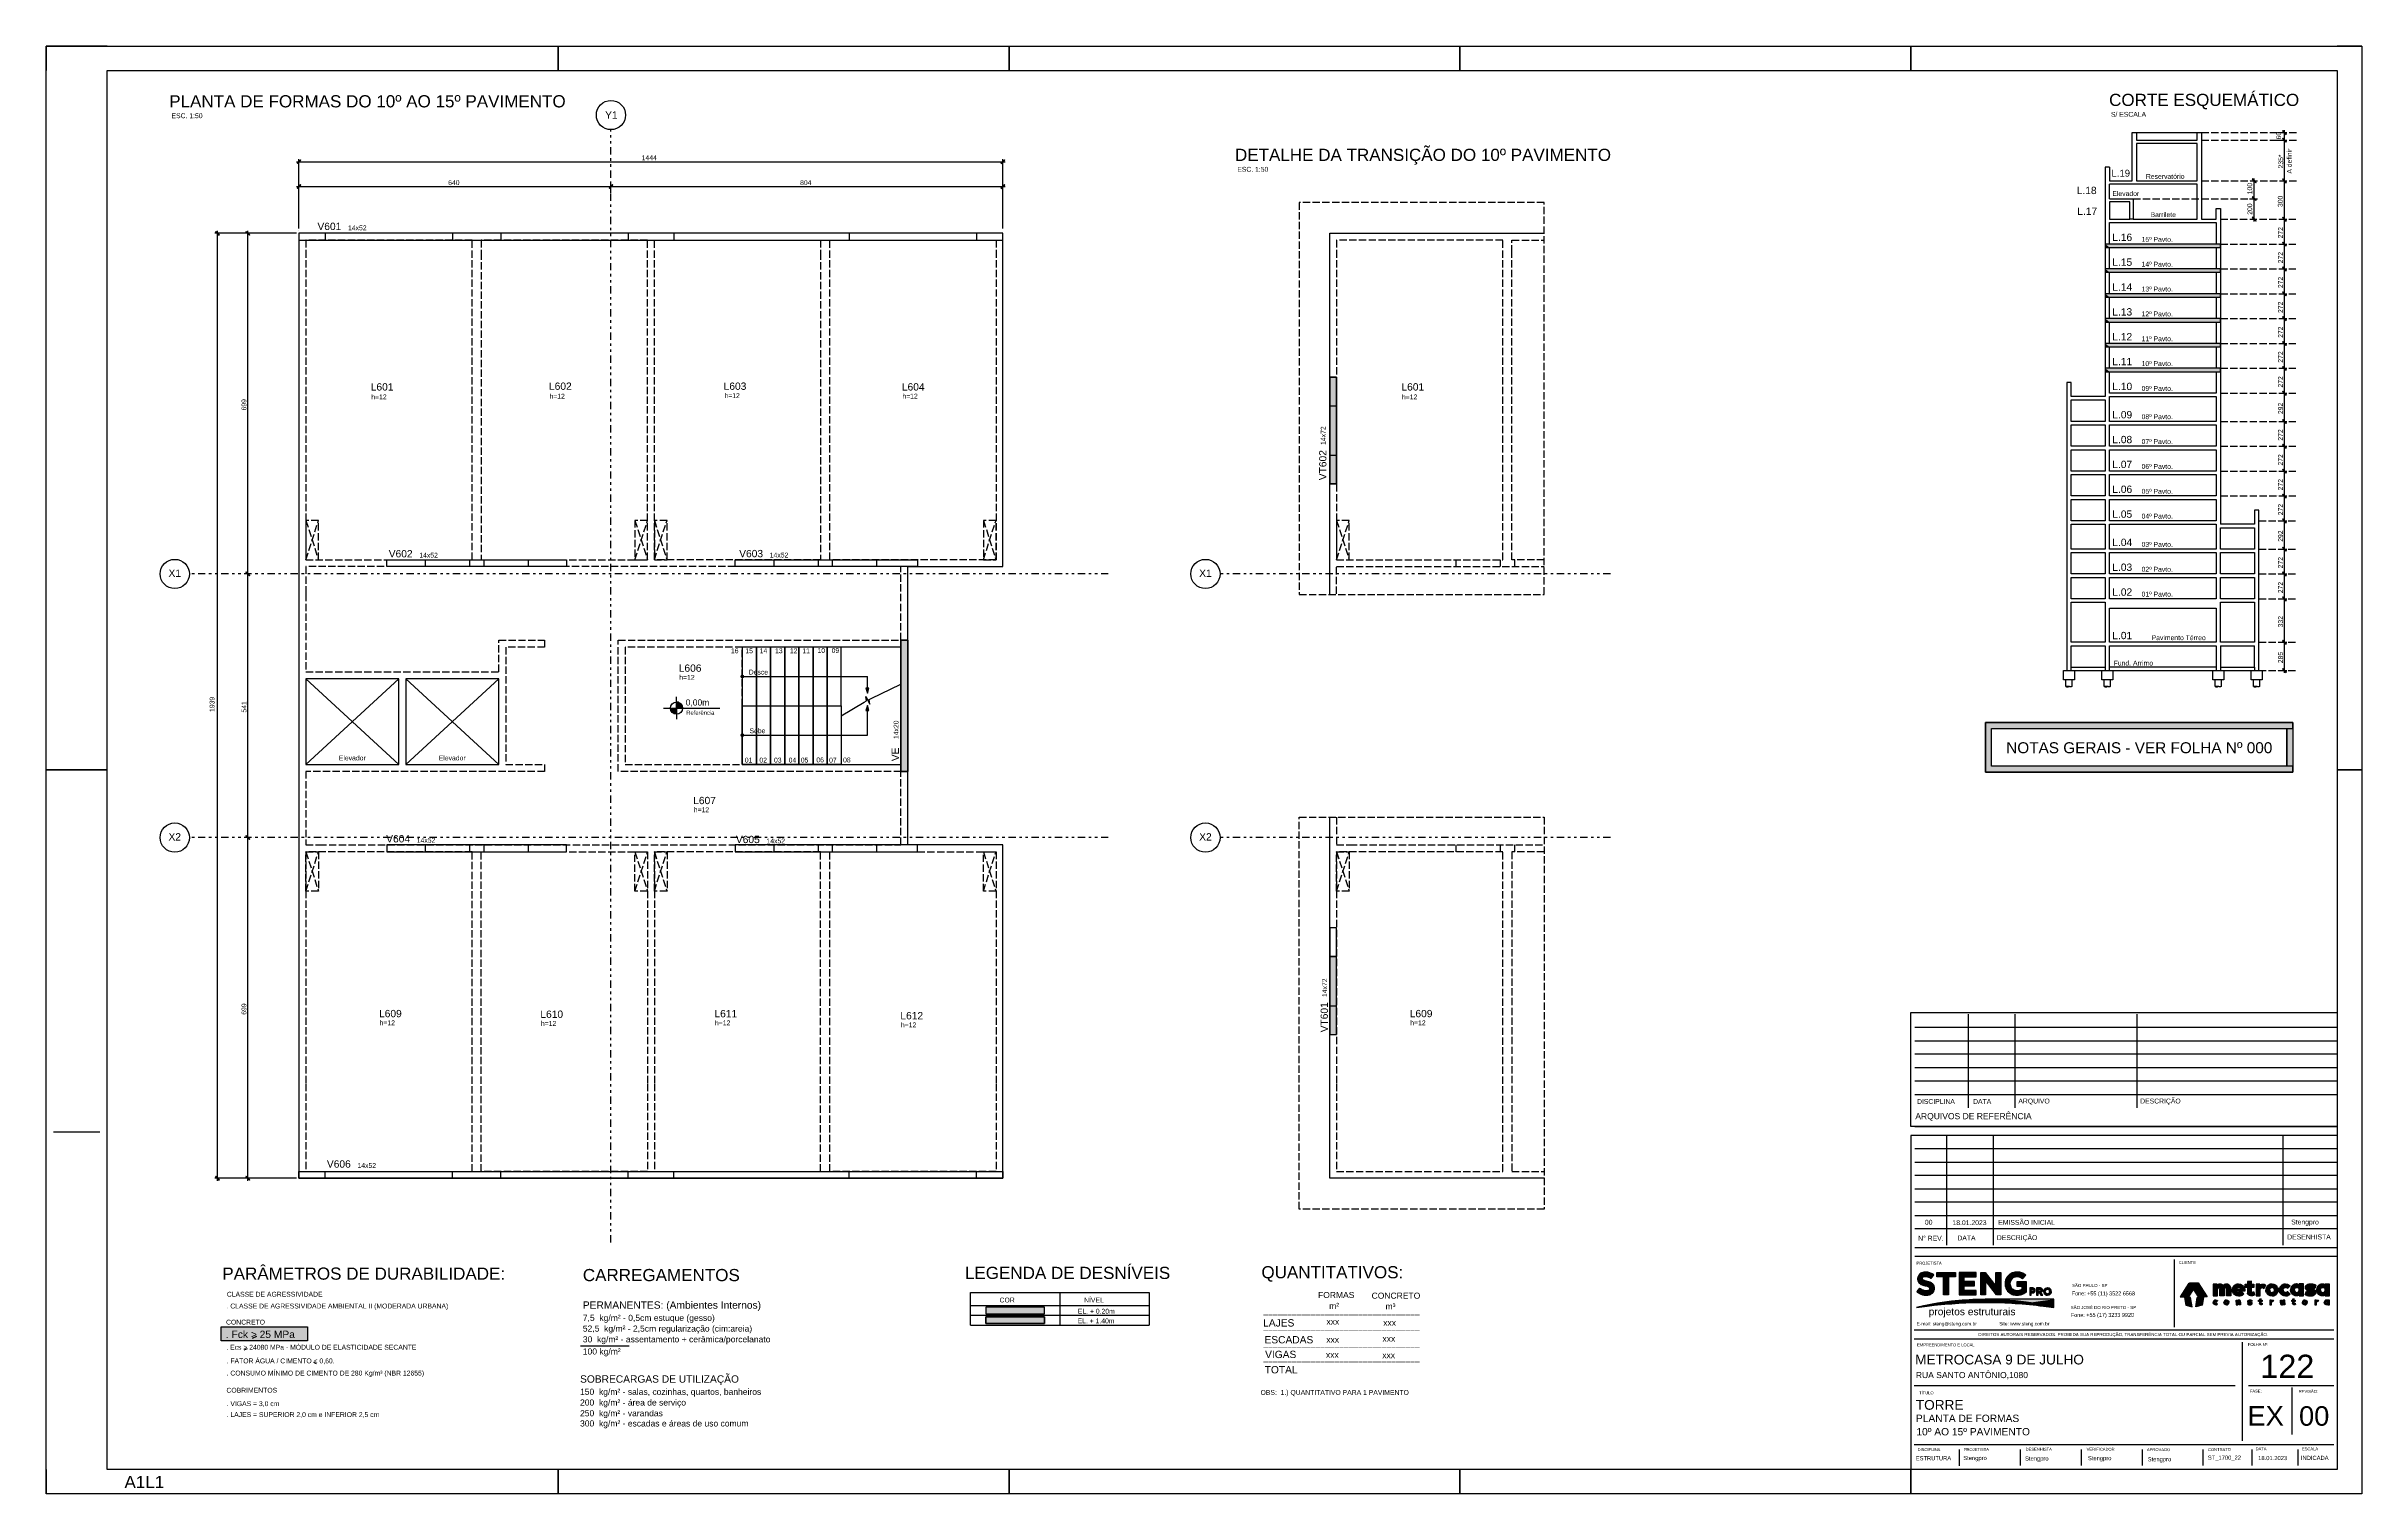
# Model space of a CAD drawing. Extents: x 0 to 95, y 0 to 59.4.
import ezdxf

# ---------------------------------------------------------------- set-up
doc = ezdxf.new("R2010")
doc.units = 0
doc.header["$MEASUREMENT"] = 0
doc.linetypes.add('ESTILO_TQS_0004', pattern=[1.09, 0.3, -0.15, 0.02, -0.15, 0.02, -0.15, 0.3])
doc.linetypes.add('ESTILO_TQS_0005', pattern=[0.4, 0.3, -0.1])
for name, color, linetype in [('1', 1, 'CONTINUOUS'), ('14', 170, 'CONTINUOUS'), ('15', 8, 'CONTINUOUS'), ('16', 10, 'CONTINUOUS'), ('2', 2, 'CONTINUOUS'), ('3', 3, 'CONTINUOUS'), ('4', 4, 'CONTINUOUS'), ('41', 41, 'CONTINUOUS'), ('5', 5, 'CONTINUOUS'), ('7', 7, 'CONTINUOUS'), ('8', 8, 'CONTINUOUS'), ('9', 254, 'CONTINUOUS')]:
    doc.layers.add(name, color=color, linetype=linetype)
doc.styles.add('TQS_ARIAL', font='arial.ttf')

msp = doc.modelspace()

# ---------------------------------------------------------------- linework, layer by layer
at = {"layer": '1', "linetype": 'Continuous'}
for p, q in [((85.754225, 55.861164), (88.254225, 55.861164)), ((91.443505, 55.550056), (91.930287, 55.550056)), ((91.55344, 55.861164), (91.930287, 55.861164)), ((91.786896, 55.550056), (91.930287, 55.550056)), ((91.830287, 55.450056), (91.830287, 55.961164)), ((91.830287, 53.777972), (91.830287, 55.650056)), ((10.2676, 54.66349), (39.3476, 54.66349)), ((10.3676, 51.925202), (10.3676, 54.76349)), ((39.2476, 53.362097), (39.2476, 54.76349)), ((10.2676, 53.643232), (23.2676, 53.643232)), ((10.3676, 53.326893), (10.3676, 53.743232)), ((23.0676, 53.643232), (39.3476, 53.643232)), ((23.1676, 53.393116), (23.1676, 53.743232)), ((23.1676, 53.393116), (23.1676, 53.743232)), ((39.2476, 51.925202), (39.2476, 53.743232)), ((90.477051, 53.877972), (90.69243, 53.877972)), ((90.59243, 53.046331), (90.59243, 53.977972)), ((90.59243, 52.204828), (90.59243, 53.246331)), ((91.6586, 53.877972), (91.930287, 53.877972)), ((91.661952, 53.877972), (91.930287, 53.877972)), ((91.830287, 52.204828), (91.830287, 53.977972)), ((90.391484, 53.146331), (90.69243, 53.146331)), ((90.420743, 53.146331), (90.69243, 53.146331)), ((90.420743, 52.304828), (90.69243, 52.304828)), ((91.6586, 52.304828), (91.930287, 52.304828)), ((91.6936, 52.304828), (91.930287, 52.304828)), ((91.830287, 51.184828), (91.830287, 52.404828)), ((9.056517, 51.725202), (6.920947, 51.725202)), ((7.020947, 12.845198), (7.020947, 51.825202)), ((10.2676, 51.725202), (8.169849, 51.725202)), ((8.269849, 37.6452), (8.269849, 51.825202)), ((91.830287, 50.164828), (91.830287, 51.384828)), ((91.6586, 51.284828), (91.930287, 51.284828)), ((91.6936, 51.284828), (91.930287, 51.284828)), ((91.830287, 49.144828), (91.830287, 50.364828)), ((91.6586, 50.264828), (91.930287, 50.264828)), ((91.6936, 50.264828), (91.930287, 50.264828)), ((91.6586, 49.244828), (91.930287, 49.244828)), ((91.6936, 49.244828), (91.930287, 49.244828)), ((91.830287, 48.124828), (91.830287, 49.344828)), ((91.6586, 48.224828), (91.930287, 48.224828)), ((91.6936, 48.224828), (91.930287, 48.224828)), ((91.830287, 47.104828), (91.830287, 48.324828)), ((91.6586, 47.204828), (91.930287, 47.204828)), ((91.6936, 47.204828), (91.930287, 47.204828)), ((91.830287, 46.084828), (91.830287, 47.304828)), ((91.6586, 46.184828), (91.930287, 46.184828)), ((91.6936, 46.184828), (91.930287, 46.184828)), ((91.830287, 45.064828), (91.830287, 46.284828)), ((91.6586, 45.164828), (91.930287, 45.164828)), ((91.6936, 45.164828), (91.930287, 45.164828)), ((91.830287, 43.904828), (91.830287, 45.264828)), ((91.6586, 44.004828), (91.930287, 44.004828)), ((91.6936, 44.004828), (91.930287, 44.004828)), ((91.830287, 42.884828), (91.830287, 44.104828)), ((91.6586, 42.984828), (91.930287, 42.984828)), ((91.6936, 42.984828), (91.930287, 42.984828)), ((91.830287, 41.864828), (91.830287, 43.084828)), ((91.6586, 41.964828), (91.930287, 41.964828)), ((91.6936, 41.964828), (91.930287, 41.964828)), ((91.830287, 40.844828), (91.830287, 42.064828)), ((91.6586, 40.944828), (91.930287, 40.944828)), ((91.6936, 40.944828), (91.930287, 40.944828)), ((91.830287, 39.824828), (91.830287, 41.044828)), ((91.6586, 39.924828), (91.930287, 39.924828)), ((91.6936, 39.924828), (91.930287, 39.924828)), ((91.830287, 38.664828), (91.830287, 40.024828)), ((91.6586, 38.764828), (91.930287, 38.764828)), ((91.6936, 38.764828), (91.930287, 38.764828)), ((91.830287, 37.644828), (91.830287, 38.864828)), ((8.200948, 37.7452), (8.169849, 37.7452)), ((8.200948, 37.7452), (8.169849, 37.7452)), ((8.269849, 26.8252), (8.269849, 37.8452)), ((91.6586, 37.744828), (91.930287, 37.744828)), ((91.6936, 37.744828), (91.930287, 37.744828)), ((91.830287, 36.624828), (91.830287, 37.844828)), ((91.757242, 36.724828), (91.930287, 36.724828)), ((91.757242, 36.724828), (91.930287, 36.724828)), ((91.830287, 34.841745), (91.830287, 36.824828)), ((91.757242, 34.941745), (91.930287, 34.941745)), ((91.757242, 34.941745), (91.930287, 34.941745)), ((91.830287, 33.681754), (91.830287, 35.041745)), ((10.6476, 33.445198), (14.4676, 29.925198)), ((10.6476, 29.925198), (14.4676, 33.445198)), ((14.7476, 33.445198), (18.5676, 29.925198)), ((14.7476, 29.925198), (18.5676, 33.445198)), ((28.557742, 33.540198), (33.687742, 33.540198)), ((33.687742, 33.051967), (33.687742, 33.540198)), ((91.6586, 33.781754), (91.930287, 33.781754)), ((25.858285, 32.489225), (25.858285, 32.697417)), ((25.858285, 32.489225), (25.858285, 31.989225)), ((25.858285, 31.989225), (25.858285, 32.489225)), ((25.858285, 32.477078), (25.935267, 32.477078)), ((25.858285, 32.461221), (25.973254, 32.461221)), ((25.858285, 32.445364), (25.99973, 32.445364)), ((25.858285, 32.429507), (26.020435, 32.429507)), ((25.858285, 32.413651), (26.037382, 32.413651)), ((25.858285, 32.397794), (26.051562, 32.397794)), ((25.858285, 32.381937), (26.063549, 32.381937)), ((25.858285, 32.36608), (26.073709, 32.36608)), ((25.858285, 32.350223), (26.082292, 32.350223)), ((25.858285, 32.334366), (26.089473, 32.334366)), ((25.858285, 32.318509), (26.095379, 32.318509)), ((25.858285, 32.302653), (26.100105, 32.302653)), ((32.617742, 31.925189), (33.550064, 32.47865)), ((33.870732, 32.644157), (35.0276, 33.205198)), ((25.31835, 32.239225), (27.630957, 32.239225)), ((25.608285, 32.239225), (26.108285, 32.239225)), ((25.858284, 32.223369), (25.608896, 32.223369)), ((25.858284, 32.207512), (25.610303, 32.207512)), ((25.858284, 32.191655), (25.612851, 32.191655)), ((25.858284, 32.175798), (25.616463, 32.175798)), ((25.858284, 32.159942), (25.621189, 32.159942)), ((25.858284, 32.144084), (25.627095, 32.144084)), ((25.858284, 32.128228), (25.634276, 32.128228)), ((25.858284, 32.112371), (25.642859, 32.112371)), ((25.858284, 32.096514), (25.653019, 32.096514)), ((25.858284, 32.080657), (25.665007, 32.080657)), ((25.858284, 32.064801), (25.679186, 32.064801)), ((25.858284, 32.048943), (25.696133, 32.048943)), ((25.858284, 32.033087), (25.716838, 32.033087)), ((25.858284, 32.01723), (25.743314, 32.01723)), ((25.858284, 32.001373), (25.781302, 32.001373)), ((25.858285, 32.286796), (26.103716, 32.286796)), ((25.858285, 32.270939), (26.106265, 32.270939)), ((25.858285, 32.255082), (26.107751, 32.255082)), ((25.858285, 31.989225), (25.858285, 31.789225)), ((33.687742, 31.130198), (33.687742, 32.146771)), ((28.557742, 31.130198), (33.687742, 31.130198)), ((8.417961, 26.9252), (8.169849, 26.9252)), ((8.417961, 26.9252), (8.169849, 26.9252)), ((8.269849, 12.845198), (8.269849, 27.0252)), ((94.000016, 19.130038), (76.672018, 19.130038)), ((78.872018, 15.836277), (78.872018, 19.677269)), ((80.784582, 15.836277), (80.784582, 19.677269)), ((85.784582, 15.836277), (85.784582, 19.677269)), ((76.672018, 18.582806), (94.000016, 18.582806)), ((94.000016, 18.035574), (76.672018, 18.035574)), ((76.672018, 17.488342), (94.000016, 17.488342)), ((94.000016, 16.930741), (76.672018, 16.930741)), ((76.672018, 16.383509), (94.000016, 16.383509)), ((94.000016, 14.706726), (76.500016, 14.706726)), ((76.500016, 14.706726), (76.500016, 1.000071)), ((76.672018, 15.073348), (94.000016, 15.073348)), ((77.972018, 10.195568), (77.972018, 14.706726)), ((79.884582, 14.706726), (79.884582, 10.195568)), ((91.766643, 14.706737), (91.766643, 10.195578)), ((94.000016, 14.159495), (76.672018, 14.159495)), ((76.672018, 13.612263), (94.000016, 13.612263)), ((10.071957, 12.945198), (6.920947, 12.945198)), ((10.2676, 12.945198), (8.169849, 12.945198)), ((94.000016, 13.065031), (76.672018, 13.065031)), ((76.672018, 12.517799), (94.000016, 12.517799)), ((94.000016, 11.960198), (76.672018, 11.960198)), ((76.672018, 11.412966), (94.000016, 11.412966)), ((94.000016, 10.865734), (76.672018, 10.865734)), ((76.672018, 10.102805), (94.000016, 10.102805)), ((94.000016, 9.736183), (76.672018, 9.736183)), ((87.31948, 6.828266), (87.31948, 9.616843)), ((37.919767, 8.254551), (45.253027, 8.254551)), ((37.919767, 6.921234), (37.919767, 8.254551)), ((37.919767, 7.721234), (45.253027, 7.721234)), ((41.586397, 8.254551), (41.586397, 7.721218)), ((41.586397, 7.721218), (41.586397, 6.921234)), ((45.253027, 8.254551), (45.253027, 6.921234)), ((37.919767, 7.321229), (45.253027, 7.321229)), ((37.919767, 7.321229), (45.253027, 7.321229)), ((37.919767, 6.921234), (45.253027, 6.921234)), ((41.586397, 7.321229), (41.586397, 7.321229)), ((76.640016, 6.718378), (93.861392, 6.718378)), ((21.911223, 6.070497), (23.911223, 6.070497)), ((93.860016, 6.341537), (76.640016, 6.341537)), ((90.08997, 6.224126), (90.08997, 2.168182)), ((76.640016, 4.44651), (89.804507, 4.44651)), ((90.349752, 4.44651), (93.860016, 4.44651)), ((92.145056, 2.43148), (92.145056, 4.364218)), ((93.860016, 2.007086), (76.640016, 2.007086)), ((78.500016, 1.148657), (78.500016, 1.808902)), ((78.500016, 1.148657), (78.500016, 1.808902)), ((81.000016, 1.152926), (81.000016, 1.81317)), ((83.500016, 1.152926), (83.500016, 1.81317)), ((86.000016, 1.152926), (86.000016, 1.81317)), ((88.500016, 1.152926), (88.500016, 1.81317)), ((90.500016, 1.152926), (90.500016, 1.81317)), ((92.400016, 1.152926), (92.400016, 1.81317)), ((92.400016, 1.152926), (92.400016, 1.81317))]:
    msp.add_line(p, q, dxfattribs=at)
at = {"layer": '1', "linetype": 'ESTILO_TQS_0005'}
for p, q in [((88.429225, 55.861164), (92.337975, 55.861164)), ((88.429225, 55.550056), (92.337975, 55.550056)), ((88.429225, 53.877972), (92.324877, 53.877972)), ((85.622117, 53.146331), (90.7711, 53.146331)), ((89.204225, 52.304828), (92.337975, 52.304828)), ((11.4476, 51.725202), (11.4476, 51.445202)), ((16.6676, 51.725202), (16.6676, 51.445202)), ((18.6476, 51.725202), (18.6476, 51.445202)), ((23.8676, 51.725202), (23.86906, 51.445202)), ((25.7476, 51.725202), (25.7476, 51.445202)), ((32.9476, 51.725202), (32.9476, 51.445202)), ((38.1676, 51.725202), (38.1676, 51.445202)), ((89.204225, 51.284828), (92.337975, 51.284828)), ((89.204225, 50.264828), (92.337975, 50.264828)), ((89.204225, 49.244828), (92.337975, 49.244828)), ((89.204225, 48.224828), (92.337975, 48.224828)), ((89.204225, 47.204828), (92.337975, 47.204828)), ((89.204225, 46.184828), (92.337975, 46.184828)), ((89.204225, 45.164828), (92.337975, 45.164828)), ((52.656897, 44.645202), (52.936897, 44.645202)), ((89.204225, 44.004828), (92.337975, 44.004828)), ((89.204225, 42.984828), (92.337975, 42.984828)), ((52.656897, 42.625202), (52.936897, 42.625202)), ((89.204225, 41.964828), (92.337975, 41.964828)), ((89.204225, 40.944828), (92.337975, 40.944828)), ((10.6476, 38.325202), (11.1676, 39.945202)), ((10.6476, 39.945202), (11.1676, 38.325202)), ((24.1476, 38.325202), (24.6676, 39.945202)), ((24.1476, 39.945202), (24.6676, 38.325202)), ((24.9476, 38.325202), (25.4676, 39.945202)), ((24.9476, 39.945202), (25.4676, 38.325202)), ((38.4476, 38.325202), (38.9676, 39.945202)), ((38.4476, 39.945202), (38.9676, 38.325202)), ((52.936897, 38.325202), (53.456897, 39.945202)), ((52.936897, 39.945202), (53.456897, 38.325202)), ((90.779225, 39.924828), (92.337975, 39.924828)), ((15.5476, 38.325202), (15.5476, 38.045202)), ((17.3676, 38.325202), (17.3676, 38.045202)), ((17.9476, 38.325202), (17.9476, 38.045202)), ((19.7676, 38.325202), (19.7676, 38.045202)), ((29.8476, 38.325202), (29.8476, 38.045202)), ((31.6676, 38.325202), (31.6676, 38.045202)), ((32.2476, 38.325202), (32.2476, 38.045202)), ((34.0676, 38.325202), (34.0676, 38.045202)), ((57.836897, 38.325202), (57.836897, 38.045202)), ((59.656897, 38.325202), (59.656897, 38.045202)), ((60.236897, 38.325202), (60.236897, 38.045202)), ((90.779225, 38.764828), (92.337975, 38.764828)), ((90.779225, 37.744828), (92.337975, 37.744828)), ((90.779225, 36.724828), (92.337975, 36.724828)), ((90.779225, 34.941745), (92.337975, 34.941745)), ((90.779225, 33.781754), (92.337975, 33.781754)), ((15.5476, 26.625198), (15.5476, 26.345198)), ((17.3676, 26.625198), (17.3676, 26.345198)), ((17.9476, 26.625198), (17.9476, 26.345198)), ((19.771502, 26.625198), (19.771502, 26.345198)), ((29.8476, 26.625198), (29.8476, 26.345198)), ((31.6676, 26.625198), (31.6676, 26.345198)), ((32.2476, 26.625198), (32.2476, 26.345198)), ((34.0676, 26.625198), (34.0676, 26.345198)), ((57.836897, 26.625198), (57.836897, 26.345198)), ((59.656897, 26.625198), (59.656897, 26.345198)), ((60.236897, 26.625198), (60.236897, 26.345198)), ((10.6476, 26.345198), (11.1676, 24.725198)), ((10.6476, 24.725198), (11.1676, 26.345198)), ((24.1476, 26.345198), (24.6676, 24.725198)), ((24.1476, 24.725198), (24.6676, 26.345198)), ((24.9476, 26.345198), (25.4676, 24.725198)), ((24.9476, 24.725198), (25.4676, 26.345198)), ((38.4476, 26.345198), (38.9676, 24.725198)), ((38.4476, 24.725198), (38.9676, 26.345198)), ((52.936897, 26.345198), (53.456897, 24.725198)), ((52.936897, 24.725198), (53.456897, 26.345198)), ((52.656897, 22.045198), (52.936897, 22.045198)), ((52.656897, 20.025198), (52.936897, 20.025198)), ((11.4476, 12.945198), (11.4476, 13.225198)), ((16.6676, 12.945198), (16.6676, 13.225198)), ((18.6476, 12.945198), (18.6476, 13.225198)), ((23.8676, 12.945198), (23.86906, 13.225198)), ((25.7476, 12.945198), (25.7476, 13.225198)), ((32.9476, 12.945198), (32.9476, 13.225198)), ((38.1676, 12.945198), (38.1676, 13.225198))]:
    msp.add_line(p, q, dxfattribs=at)
at = {"layer": '1', "linetype": 'Continuous'}
for points in [[(0.000016, 59.400071), (0.000016, 58.400071), (0.000016, 59.400071), (21.000016, 59.400071), (21.000016, 58.400071), (21.000016, 59.400071), (21.000016, 58.400071), (21.000016, 59.400071), (39.500016, 59.400071), (39.500016, 58.400071), (39.500016, 59.400071), (58.000016, 59.400071), (58.000016, 58.400071), (58.000016, 59.400071), (76.500016, 59.400071), (76.500016, 58.400071), (76.500016, 59.400071), (95.000016, 59.400071), (94.000016, 59.400071), (95.000016, 59.400071), (95.000016, 29.700071), (94.000016, 29.700071), (95.000016, 29.700071), (95.000016, 0.000071), (76.500016, 0.000071), (76.500016, 1.000071), (76.500016, 0.000071), (58.000016, 0.000071), (58.000016, 1.000071), (58.000016, 0.000071), (39.500016, 0.000071), (39.500016, 1.000071), (39.500016, 0.000071), (21.000016, 0.000071), (21.000016, 1.000071), (21.000016, 0.000071), (21.000016, 1.000071), (21.000016, 0.000071), (0.000016, 0.000071), (0.000016, 1.000071), (0.000016, 0.000071), (0.000016, 29.700071), (2.500016, 29.700071), (0.000016, 29.700071), (0.000016, 59.400071), (2.500016, 59.400071), (0.000016, 59.400071)], [(91.909847, 55.799281), (91.766942, 55.942186), (91.749264, 55.924509), (91.89217, 55.781603), (91.909847, 55.799281)], [(91.909847, 55.488173), (91.766942, 55.631078), (91.749264, 55.613401), (91.89217, 55.470495), (91.909847, 55.488173)], [(91.909847, 55.488173), (91.766942, 55.631078), (91.749264, 55.613401), (91.89217, 55.470495), (91.909847, 55.488173)], [(10.305717, 54.583929), (10.448623, 54.726835), (10.430945, 54.744512), (10.288039, 54.601607), (10.305717, 54.583929)], [(39.185717, 54.583929), (39.328623, 54.726835), (39.310945, 54.744512), (39.168039, 54.601607), (39.185717, 54.583929)], [(10.305717, 53.563672), (10.448623, 53.706577), (10.430945, 53.724255), (10.288039, 53.58135), (10.305717, 53.563672)], [(23.105717, 53.563672), (23.248623, 53.706577), (23.230945, 53.724255), (23.088039, 53.58135), (23.105717, 53.563672)], [(23.105717, 53.563672), (23.248623, 53.706577), (23.230945, 53.724255), (23.088039, 53.58135), (23.105717, 53.563672)], [(39.185717, 53.563672), (39.328623, 53.706577), (39.310945, 53.724255), (39.168039, 53.58135), (39.185717, 53.563672)], [(90.67199, 53.816089), (90.529085, 53.958994), (90.511407, 53.941317), (90.654312, 53.798411), (90.67199, 53.816089)], [(90.67199, 53.084448), (90.529085, 53.227354), (90.511407, 53.209676), (90.654312, 53.06677), (90.67199, 53.084448)], [(90.67199, 53.084448), (90.529085, 53.227354), (90.511407, 53.209676), (90.654312, 53.06677), (90.67199, 53.084448)], [(91.909847, 53.816089), (91.766942, 53.958994), (91.749264, 53.941317), (91.89217, 53.798411), (91.909847, 53.816089)], [(91.909847, 53.816089), (91.766942, 53.958994), (91.749264, 53.941317), (91.89217, 53.798411), (91.909847, 53.816089)], [(90.67199, 52.242945), (90.529085, 52.38585), (90.511407, 52.368172), (90.654312, 52.225267), (90.67199, 52.242945)], [(91.909847, 52.242945), (91.766942, 52.38585), (91.749264, 52.368172), (91.89217, 52.225267), (91.909847, 52.242945)], [(91.909847, 52.242945), (91.766942, 52.38585), (91.749264, 52.368172), (91.89217, 52.225267), (91.909847, 52.242945)], [(7.100507, 51.663319), (6.957602, 51.806224), (6.939924, 51.788547), (7.08283, 51.645641), (7.100507, 51.663319)], [(8.34941, 51.663319), (8.206504, 51.806224), (8.188827, 51.788547), (8.331732, 51.645641), (8.34941, 51.663319)], [(91.909847, 51.222945), (91.766942, 51.36585), (91.749264, 51.348172), (91.89217, 51.205267), (91.909847, 51.222945)], [(91.909847, 51.222945), (91.766942, 51.36585), (91.749264, 51.348172), (91.89217, 51.205267), (91.909847, 51.222945)], [(91.909847, 50.202945), (91.766942, 50.34585), (91.749264, 50.328172), (91.89217, 50.185267), (91.909847, 50.202945)], [(91.909847, 50.202945), (91.766942, 50.34585), (91.749264, 50.328172), (91.89217, 50.185267), (91.909847, 50.202945)], [(91.909847, 49.182945), (91.766942, 49.32585), (91.749264, 49.308172), (91.89217, 49.165267), (91.909847, 49.182945)], [(91.909847, 49.182945), (91.766942, 49.32585), (91.749264, 49.308172), (91.89217, 49.165267), (91.909847, 49.182945)], [(91.909847, 48.162945), (91.766942, 48.30585), (91.749264, 48.288172), (91.89217, 48.145267), (91.909847, 48.162945)], [(91.909847, 48.162945), (91.766942, 48.30585), (91.749264, 48.288172), (91.89217, 48.145267), (91.909847, 48.162945)], [(91.909847, 47.142945), (91.766942, 47.28585), (91.749264, 47.268172), (91.89217, 47.125267), (91.909847, 47.142945)], [(91.909847, 47.142945), (91.766942, 47.28585), (91.749264, 47.268172), (91.89217, 47.125267), (91.909847, 47.142945)], [(91.909847, 46.122945), (91.766942, 46.26585), (91.749264, 46.248172), (91.89217, 46.105267), (91.909847, 46.122945)], [(91.909847, 46.122945), (91.766942, 46.26585), (91.749264, 46.248172), (91.89217, 46.105267), (91.909847, 46.122945)], [(91.909847, 45.102945), (91.766942, 45.24585), (91.749264, 45.228172), (91.89217, 45.085267), (91.909847, 45.102945)], [(91.909847, 45.102945), (91.766942, 45.24585), (91.749264, 45.228172), (91.89217, 45.085267), (91.909847, 45.102945)], [(91.909847, 43.942945), (91.766942, 44.08585), (91.749264, 44.068172), (91.89217, 43.925267), (91.909847, 43.942945)], [(91.909847, 43.942945), (91.766942, 44.08585), (91.749264, 44.068172), (91.89217, 43.925267), (91.909847, 43.942945)], [(91.909847, 42.922945), (91.766942, 43.06585), (91.749264, 43.048172), (91.89217, 42.905267), (91.909847, 42.922945)], [(91.909847, 42.922945), (91.766942, 43.06585), (91.749264, 43.048172), (91.89217, 42.905267), (91.909847, 42.922945)], [(91.909847, 41.902945), (91.766942, 42.04585), (91.749264, 42.028172), (91.89217, 41.885267), (91.909847, 41.902945)], [(91.909847, 41.902945), (91.766942, 42.04585), (91.749264, 42.028172), (91.89217, 41.885267), (91.909847, 41.902945)], [(91.909847, 40.882945), (91.766942, 41.02585), (91.749264, 41.008172), (91.89217, 40.865267), (91.909847, 40.882945)], [(91.909847, 40.882945), (91.766942, 41.02585), (91.749264, 41.008172), (91.89217, 40.865267), (91.909847, 40.882945)], [(91.909847, 39.862945), (91.766942, 40.00585), (91.749264, 39.988172), (91.89217, 39.845267), (91.909847, 39.862945)], [(91.909847, 39.862945), (91.766942, 40.00585), (91.749264, 39.988172), (91.89217, 39.845267), (91.909847, 39.862945)], [(91.909847, 38.702945), (91.766942, 38.84585), (91.749264, 38.828172), (91.89217, 38.685267), (91.909847, 38.702945)], [(91.909847, 38.702945), (91.766942, 38.84585), (91.749264, 38.828172), (91.89217, 38.685267), (91.909847, 38.702945)], [(8.34941, 37.683317), (8.206504, 37.826223), (8.188827, 37.808545), (8.331732, 37.665639), (8.34941, 37.683317)], [(8.34941, 37.683317), (8.206504, 37.826223), (8.188827, 37.808545), (8.331732, 37.665639), (8.34941, 37.683317)], [(91.909847, 37.682945), (91.766942, 37.82585), (91.749264, 37.808172), (91.89217, 37.665267), (91.909847, 37.682945)], [(91.909847, 37.682945), (91.766942, 37.82585), (91.749264, 37.808172), (91.89217, 37.665267), (91.909847, 37.682945)], [(91.909847, 36.662945), (91.766942, 36.80585), (91.749264, 36.788173), (91.89217, 36.645267), (91.909847, 36.662945)], [(91.909847, 36.662945), (91.766942, 36.80585), (91.749264, 36.788173), (91.89217, 36.645267), (91.909847, 36.662945)], [(28.557742, 32.335198), (29.137742, 32.335198), (29.137742, 34.745198), (28.557742, 34.745198), (28.557742, 32.335198)], [(29.137742, 32.335198), (29.717742, 32.335198), (29.717742, 34.745198), (29.137742, 34.745198), (29.137742, 32.335198)], [(29.717742, 32.335198), (30.297742, 32.335198), (30.297742, 34.745198), (29.717742, 34.745198), (29.717742, 32.335198)], [(30.297742, 32.335198), (30.877742, 32.335198), (30.877742, 34.745198), (30.297742, 34.745198), (30.297742, 32.335198)], [(30.877742, 32.335198), (31.457742, 32.335198), (31.457742, 34.745198), (30.877742, 34.745198), (30.877742, 32.335198)], [(31.457742, 32.335198), (32.037742, 32.335198), (32.037742, 34.745198), (31.457742, 34.745198), (31.457742, 32.335198)], [(32.037742, 32.335198), (32.617742, 32.335198), (32.617742, 34.745198), (32.037742, 34.745198), (32.037742, 32.335198)], [(91.909847, 34.879862), (91.766942, 35.022768), (91.749264, 35.00509), (91.89217, 34.862185), (91.909847, 34.879862)], [(91.909847, 34.879862), (91.766942, 35.022768), (91.749264, 35.00509), (91.89217, 34.862185), (91.909847, 34.879862)], [(91.909847, 33.719871), (91.766942, 33.862776), (91.749264, 33.845099), (91.89217, 33.702193), (91.909847, 33.719871)], [(25.858285, 32.489225), (25.858285, 32.239225), (26.108285, 32.239225), (26.107751, 32.255082), (26.106265, 32.270939), (26.103716, 32.286796), (26.100105, 32.302653), (26.095379, 32.318509), (26.089473, 32.334366), (26.082292, 32.350223), (26.073709, 32.36608), (26.063414, 32.381937), (26.051383, 32.397794), (26.037246, 32.413651), (26.020274, 32.429507), (25.999561, 32.445364), (25.972994, 32.461221), (25.93492, 32.477078), (25.90655, 32.484521), (25.888546, 32.487387), (25.87042, 32.48893), (25.858285, 32.489225)], [(28.557742, 32.335198), (29.137742, 32.335198), (29.137742, 29.925198), (28.557742, 29.925198), (28.557742, 32.335198)], [(29.137742, 32.335198), (29.717742, 32.335198), (29.717742, 29.925198), (29.137742, 29.925198), (29.137742, 32.335198)], [(29.717742, 32.335198), (30.297742, 32.335198), (30.297742, 29.925198), (29.717742, 29.925198), (29.717742, 32.335198)], [(30.297742, 32.335198), (30.877742, 32.335198), (30.877742, 29.925198), (30.297742, 29.925198), (30.297742, 32.335198)], [(30.877742, 32.335198), (31.457742, 32.335198), (31.457742, 29.925198), (30.877742, 29.925198), (30.877742, 32.335198)], [(31.457742, 32.335198), (32.037742, 32.335198), (32.037742, 29.925198), (31.457742, 29.925198), (31.457742, 32.335198)], [(32.037742, 32.335198), (32.617742, 32.335198), (32.617742, 29.925198), (32.037742, 29.925198), (32.037742, 32.335198)], [(33.550071, 32.478637), (33.656961, 32.533805), (33.627654, 32.721723), (33.793158, 32.401053), (33.763851, 32.588972), (33.870741, 32.64414)], [(79.558491, 31.6519), (79.558491, 29.604374), (92.179472, 29.604374), (92.179472, 29.852514), (79.806573, 29.852514), (79.806573, 31.403819), (92.179472, 31.403819), (92.179472, 31.6519), (79.558491, 31.6519)], [(91.931391, 31.403819), (92.179472, 31.403819), (92.179472, 29.852514), (91.931391, 29.852514), (91.931391, 31.403819)], [(8.34941, 26.863317), (8.206504, 27.006223), (8.188827, 26.988545), (8.331732, 26.845639), (8.34941, 26.863317)], [(8.34941, 26.863317), (8.206504, 27.006223), (8.188827, 26.988545), (8.331732, 26.845639), (8.34941, 26.863317)], [(76.500016, 19.750565), (94.000016, 19.750565), (94.000016, 15.073348), (76.500016, 15.073348), (76.500016, 19.750565)], [(7.100507, 12.883316), (6.957602, 13.026221), (6.939924, 13.008543), (7.08283, 12.865638), (7.100507, 12.883316)], [(8.34941, 12.883316), (8.206504, 13.026221), (8.188827, 13.008543), (8.331732, 12.865638), (8.34941, 12.883316)], [(38.553094, 7.387901), (40.95307, 7.387901), (40.95307, 7.654564), (38.553094, 7.654564), (38.553094, 7.387901)], [(38.553094, 6.987912), (40.95307, 6.987912), (40.95307, 7.254574), (38.553094, 7.254574), (38.553094, 6.987912)]]:
    msp.add_lwpolyline(points, dxfattribs=at)
at = {"layer": '1', "linetype": 'ESTILO_TQS_0005'}
for points in [[(10.6476, 51.025202), (10.6476, 38.325202), (17.4676, 38.325202), (17.4676, 51.445202), (10.6476, 51.445202), (10.6476, 51.025202)], [(17.8476, 50.935202), (17.8476, 38.325202), (24.6676, 38.325202), (24.6676, 51.445202), (17.8476, 51.445202), (17.8476, 50.935202)], [(31.7676, 50.935202), (31.7676, 38.325202), (24.9476, 38.325202), (24.9476, 51.445202), (31.7676, 51.445202), (31.7676, 50.935202)], [(38.9676, 51.025202), (38.9676, 38.325202), (32.1476, 38.325202), (32.1476, 51.445202), (38.9676, 51.445202), (38.9676, 51.025202)], [(52.936897, 51.025202), (52.936897, 38.325202), (59.756897, 38.325202), (59.756897, 51.445202), (52.936897, 51.445202), (52.936897, 51.025202)], [(61.453919, 38.325202), (60.136897, 38.325202), (60.136897, 50.935202), (60.136897, 51.445202), (61.453919, 51.445202)], [(10.6476, 38.325202), (11.1676, 38.325202), (11.1676, 39.945202), (10.6476, 39.945202), (10.6476, 38.325202)], [(24.1476, 38.325202), (24.6676, 38.325202), (24.6676, 39.945202), (24.1476, 39.945202), (24.1476, 38.325202)], [(24.9476, 38.325202), (25.4676, 38.325202), (25.4676, 39.945202), (24.9476, 39.945202), (24.9476, 38.325202)], [(38.4476, 38.325202), (38.9676, 38.325202), (38.9676, 39.945202), (38.4476, 39.945202), (38.4476, 38.325202)], [(52.936897, 38.325202), (53.456897, 38.325202), (53.456897, 39.945202), (52.936897, 39.945202), (52.936897, 38.325202)], [(10.6476, 36.925202), (10.6476, 33.725198), (18.5676, 33.725198), (18.5676, 35.025198), (20.4476, 35.025198), (20.4476, 34.745198), (18.8476, 34.745198), (18.8476, 29.925198), (20.4476, 29.925198), (20.4476, 29.645198), (10.6476, 29.645198), (10.6476, 26.625198), (11.199134, 26.625198), (35.0676, 26.625198), (35.0676, 29.645198), (23.4676, 29.645198), (23.4676, 35.025198), (35.0676, 35.025198), (35.0676, 38.045202), (10.6476, 38.045202), (10.6476, 36.925202)], [(52.936897, 36.925202), (52.936897, 38.045202), (61.453919, 38.045202)], [(23.7476, 33.525198), (23.7476, 29.925198), (28.557742, 29.925198), (28.557742, 34.745198), (23.7476, 34.745198), (23.7476, 33.525198)], [(52.936897, 27.761601), (52.936897, 26.625198), (53.488431, 26.625198), (61.453919, 26.625198)], [(10.6476, 16.825198), (10.6476, 13.225198), (17.4676, 13.225198), (17.4676, 26.345198), (10.6476, 26.345198), (10.6476, 16.825198)], [(10.6476, 26.345198), (11.1676, 26.345198), (11.1676, 24.725198), (10.6476, 24.725198), (10.6476, 26.345198)], [(24.6676, 16.825198), (24.6676, 13.225198), (17.8476, 13.225198), (17.8476, 26.345198), (24.6676, 26.345198), (24.6676, 16.825198)], [(24.1476, 26.345198), (24.6676, 26.345198), (24.6676, 24.725198), (24.1476, 24.725198), (24.1476, 26.345198)], [(24.9476, 16.825198), (24.9476, 13.225198), (31.7676, 13.225198), (31.7676, 26.345198), (24.9476, 26.345198), (24.9476, 16.825198)], [(24.9476, 26.345198), (25.4676, 26.345198), (25.4676, 24.725198), (24.9476, 24.725198), (24.9476, 26.345198)], [(38.9676, 16.825198), (38.9676, 13.225198), (32.1476, 13.225198), (32.1476, 26.345198), (38.9676, 26.345198), (38.9676, 16.825198)], [(38.4476, 26.345198), (38.9676, 26.345198), (38.9676, 24.725198), (38.4476, 24.725198), (38.4476, 26.345198)], [(52.936897, 16.825198), (52.936897, 13.225198), (59.756897, 13.225198), (59.756897, 26.345198), (52.936897, 26.345198), (52.936897, 16.825198)], [(52.936897, 26.345198), (53.456897, 26.345198), (53.456897, 24.725198), (52.936897, 24.725198), (52.936897, 26.345198)], [(61.453919, 26.345198), (60.136897, 26.345198), (60.136897, 13.225198), (61.453919, 13.225198)]]:
    msp.add_lwpolyline(points, dxfattribs=at)
at = {"layer": '1', "linetype": 'Continuous'}
for centre, radius in [((23.1676, 56.580159), 0.6), ((5.270555, 37.7452), 0.6), ((47.559852, 37.7452), 0.6), ((25.858285, 32.239225), 0.25), ((5.270555, 26.9252), 0.6), ((47.559852, 26.9252), 0.6)]:
    msp.add_circle(centre, radius, dxfattribs=at)
for points in [[(91.909847, 55.799281), (91.766942, 55.942186), (91.749264, 55.924509)], [(91.909847, 55.799281), (91.749264, 55.924509), (91.89217, 55.781603)], [(91.909847, 55.488173), (91.766942, 55.631078), (91.749264, 55.613401)], [(91.909847, 55.488173), (91.766942, 55.631078), (91.749264, 55.613401)], [(91.909847, 55.488173), (91.749264, 55.613401), (91.89217, 55.470495)], [(91.909847, 55.488173), (91.749264, 55.613401), (91.89217, 55.470495)], [(91.909847, 55.799281), (91.89217, 55.781603), (91.909847, 55.799281)], [(91.909847, 55.488173), (91.89217, 55.470495), (91.909847, 55.488173)], [(91.909847, 55.488173), (91.89217, 55.470495), (91.909847, 55.488173)], [(10.305717, 54.583929), (10.430945, 54.744512), (10.288039, 54.601607)], [(10.305717, 54.583929), (10.288039, 54.601607), (10.305717, 54.583929)], [(10.305717, 54.583929), (10.448623, 54.726835), (10.430945, 54.744512)], [(39.185717, 54.583929), (39.310945, 54.744512), (39.168039, 54.601607)], [(39.185717, 54.583929), (39.168039, 54.601607), (39.185717, 54.583929)], [(39.185717, 54.583929), (39.328623, 54.726835), (39.310945, 54.744512)], [(10.305717, 53.563672), (10.430945, 53.724255), (10.288039, 53.58135)], [(10.305717, 53.563672), (10.288039, 53.58135), (10.305717, 53.563672)], [(10.305717, 53.563672), (10.448623, 53.706577), (10.430945, 53.724255)], [(23.105717, 53.563672), (23.230945, 53.724255), (23.088039, 53.58135)], [(23.105717, 53.563672), (23.230945, 53.724255), (23.088039, 53.58135)], [(23.105717, 53.563672), (23.088039, 53.58135), (23.105717, 53.563672)], [(23.105717, 53.563672), (23.088039, 53.58135), (23.105717, 53.563672)], [(23.105717, 53.563672), (23.248623, 53.706577), (23.230945, 53.724255)], [(23.105717, 53.563672), (23.248623, 53.706577), (23.230945, 53.724255)], [(39.185717, 53.563672), (39.310945, 53.724255), (39.168039, 53.58135)], [(39.185717, 53.563672), (39.168039, 53.58135), (39.185717, 53.563672)], [(39.185717, 53.563672), (39.328623, 53.706577), (39.310945, 53.724255)], [(90.67199, 53.816089), (90.529085, 53.958994), (90.511407, 53.941317)], [(90.67199, 53.816089), (90.511407, 53.941317), (90.654312, 53.798411)], [(90.67199, 53.084448), (90.529085, 53.227354), (90.511407, 53.209676)], [(90.67199, 53.084448), (90.529085, 53.227354), (90.511407, 53.209676)], [(90.67199, 53.084448), (90.511407, 53.209676), (90.654312, 53.06677)], [(90.67199, 53.084448), (90.511407, 53.209676), (90.654312, 53.06677)], [(90.67199, 53.816089), (90.654312, 53.798411), (90.67199, 53.816089)], [(91.909847, 53.816089), (91.766942, 53.958994), (91.749264, 53.941317)], [(91.909847, 53.816089), (91.766942, 53.958994), (91.749264, 53.941317)], [(91.909847, 53.816089), (91.749264, 53.941317), (91.89217, 53.798411)], [(91.909847, 53.816089), (91.749264, 53.941317), (91.89217, 53.798411)], [(91.909847, 53.816089), (91.89217, 53.798411), (91.909847, 53.816089)], [(91.909847, 53.816089), (91.89217, 53.798411), (91.909847, 53.816089)], [(90.67199, 52.242945), (90.529085, 52.38585), (90.511407, 52.368172)], [(90.67199, 52.242945), (90.511407, 52.368172), (90.654312, 52.225267)], [(90.67199, 53.084448), (90.654312, 53.06677), (90.67199, 53.084448)], [(90.67199, 53.084448), (90.654312, 53.06677), (90.67199, 53.084448)], [(91.909847, 52.242945), (91.766942, 52.38585), (91.749264, 52.368172)], [(91.909847, 52.242945), (91.766942, 52.38585), (91.749264, 52.368172)], [(91.909847, 52.242945), (91.749264, 52.368172), (91.89217, 52.225267)], [(91.909847, 52.242945), (91.749264, 52.368172), (91.89217, 52.225267)], [(7.100507, 51.663319), (6.957602, 51.806224), (6.939924, 51.788547)], [(7.100507, 51.663319), (6.939924, 51.788547), (7.08283, 51.645641)], [(7.100507, 51.663319), (7.08283, 51.645641), (7.100507, 51.663319)], [(8.34941, 51.663319), (8.206504, 51.806224), (8.188827, 51.788547)], [(8.34941, 51.663319), (8.188827, 51.788547), (8.331732, 51.645641)], [(8.34941, 51.663319), (8.331732, 51.645641), (8.34941, 51.663319)], [(90.67199, 52.242945), (90.654312, 52.225267), (90.67199, 52.242945)], [(91.909847, 51.222945), (91.766942, 51.36585), (91.749264, 51.348172)], [(91.909847, 51.222945), (91.766942, 51.36585), (91.749264, 51.348172)], [(91.909847, 51.222945), (91.749264, 51.348172), (91.89217, 51.205267)], [(91.909847, 51.222945), (91.749264, 51.348172), (91.89217, 51.205267)], [(91.909847, 52.242945), (91.89217, 52.225267), (91.909847, 52.242945)], [(91.909847, 52.242945), (91.89217, 52.225267), (91.909847, 52.242945)], [(91.909847, 51.222945), (91.89217, 51.205267), (91.909847, 51.222945)], [(91.909847, 51.222945), (91.89217, 51.205267), (91.909847, 51.222945)], [(91.909847, 50.202945), (91.766942, 50.34585), (91.749264, 50.328172)], [(91.909847, 50.202945), (91.766942, 50.34585), (91.749264, 50.328172)], [(91.909847, 50.202945), (91.749264, 50.328172), (91.89217, 50.185267)], [(91.909847, 50.202945), (91.749264, 50.328172), (91.89217, 50.185267)], [(91.909847, 50.202945), (91.89217, 50.185267), (91.909847, 50.202945)], [(91.909847, 50.202945), (91.89217, 50.185267), (91.909847, 50.202945)], [(91.909847, 49.182945), (91.766942, 49.32585), (91.749264, 49.308172)], [(91.909847, 49.182945), (91.766942, 49.32585), (91.749264, 49.308172)], [(91.909847, 49.182945), (91.749264, 49.308172), (91.89217, 49.165267)], [(91.909847, 49.182945), (91.749264, 49.308172), (91.89217, 49.165267)], [(91.909847, 49.182945), (91.89217, 49.165267), (91.909847, 49.182945)], [(91.909847, 49.182945), (91.89217, 49.165267), (91.909847, 49.182945)], [(91.909847, 48.162945), (91.766942, 48.30585), (91.749264, 48.288172)], [(91.909847, 48.162945), (91.766942, 48.30585), (91.749264, 48.288172)], [(91.909847, 48.162945), (91.749264, 48.288172), (91.89217, 48.145267)], [(91.909847, 48.162945), (91.749264, 48.288172), (91.89217, 48.145267)], [(91.909847, 48.162945), (91.89217, 48.145267), (91.909847, 48.162945)], [(91.909847, 48.162945), (91.89217, 48.145267), (91.909847, 48.162945)], [(91.909847, 47.142945), (91.766942, 47.28585), (91.749264, 47.268172)], [(91.909847, 47.142945), (91.766942, 47.28585), (91.749264, 47.268172)], [(91.909847, 47.142945), (91.749264, 47.268172), (91.89217, 47.125267)], [(91.909847, 47.142945), (91.749264, 47.268172), (91.89217, 47.125267)], [(91.909847, 47.142945), (91.89217, 47.125267), (91.909847, 47.142945)], [(91.909847, 47.142945), (91.89217, 47.125267), (91.909847, 47.142945)], [(91.909847, 46.122945), (91.766942, 46.26585), (91.749264, 46.248172)], [(91.909847, 46.122945), (91.766942, 46.26585), (91.749264, 46.248172)], [(91.909847, 46.122945), (91.749264, 46.248172), (91.89217, 46.105267)], [(91.909847, 46.122945), (91.749264, 46.248172), (91.89217, 46.105267)], [(91.909847, 46.122945), (91.89217, 46.105267), (91.909847, 46.122945)], [(91.909847, 46.122945), (91.89217, 46.105267), (91.909847, 46.122945)], [(91.909847, 45.102945), (91.766942, 45.24585), (91.749264, 45.228172)], [(91.909847, 45.102945), (91.766942, 45.24585), (91.749264, 45.228172)], [(91.909847, 45.102945), (91.749264, 45.228172), (91.89217, 45.085267)], [(91.909847, 45.102945), (91.749264, 45.228172), (91.89217, 45.085267)], [(91.909847, 45.102945), (91.89217, 45.085267), (91.909847, 45.102945)], [(91.909847, 45.102945), (91.89217, 45.085267), (91.909847, 45.102945)], [(91.909847, 43.942945), (91.766942, 44.08585), (91.749264, 44.068172)], [(91.909847, 43.942945), (91.766942, 44.08585), (91.749264, 44.068172)], [(91.909847, 43.942945), (91.749264, 44.068172), (91.89217, 43.925267)], [(91.909847, 43.942945), (91.749264, 44.068172), (91.89217, 43.925267)], [(91.909847, 43.942945), (91.89217, 43.925267), (91.909847, 43.942945)], [(91.909847, 43.942945), (91.89217, 43.925267), (91.909847, 43.942945)], [(91.909847, 42.922945), (91.766942, 43.06585), (91.749264, 43.048172)], [(91.909847, 42.922945), (91.766942, 43.06585), (91.749264, 43.048172)], [(91.909847, 42.922945), (91.749264, 43.048172), (91.89217, 42.905267)], [(91.909847, 42.922945), (91.749264, 43.048172), (91.89217, 42.905267)], [(91.909847, 42.922945), (91.89217, 42.905267), (91.909847, 42.922945)], [(91.909847, 42.922945), (91.89217, 42.905267), (91.909847, 42.922945)], [(91.909847, 41.902945), (91.766942, 42.04585), (91.749264, 42.028172)], [(91.909847, 41.902945), (91.766942, 42.04585), (91.749264, 42.028172)], [(91.909847, 41.902945), (91.749264, 42.028172), (91.89217, 41.885267)], [(91.909847, 41.902945), (91.749264, 42.028172), (91.89217, 41.885267)], [(91.909847, 41.902945), (91.89217, 41.885267), (91.909847, 41.902945)], [(91.909847, 41.902945), (91.89217, 41.885267), (91.909847, 41.902945)], [(91.909847, 40.882945), (91.766942, 41.02585), (91.749264, 41.008172)], [(91.909847, 40.882945), (91.766942, 41.02585), (91.749264, 41.008172)], [(91.909847, 40.882945), (91.749264, 41.008172), (91.89217, 40.865267)], [(91.909847, 40.882945), (91.749264, 41.008172), (91.89217, 40.865267)], [(91.909847, 40.882945), (91.89217, 40.865267), (91.909847, 40.882945)], [(91.909847, 40.882945), (91.89217, 40.865267), (91.909847, 40.882945)], [(91.909847, 39.862945), (91.766942, 40.00585), (91.749264, 39.988172)], [(91.909847, 39.862945), (91.766942, 40.00585), (91.749264, 39.988172)], [(91.909847, 39.862945), (91.749264, 39.988172), (91.89217, 39.845267)], [(91.909847, 39.862945), (91.749264, 39.988172), (91.89217, 39.845267)], [(91.909847, 39.862945), (91.89217, 39.845267), (91.909847, 39.862945)], [(91.909847, 39.862945), (91.89217, 39.845267), (91.909847, 39.862945)], [(91.909847, 38.702945), (91.766942, 38.84585), (91.749264, 38.828172)], [(91.909847, 38.702945), (91.766942, 38.84585), (91.749264, 38.828172)], [(91.909847, 38.702945), (91.749264, 38.828172), (91.89217, 38.685267)], [(91.909847, 38.702945), (91.749264, 38.828172), (91.89217, 38.685267)], [(91.909847, 38.702945), (91.89217, 38.685267), (91.909847, 38.702945)], [(91.909847, 38.702945), (91.89217, 38.685267), (91.909847, 38.702945)], [(8.34941, 37.683317), (8.206504, 37.826223), (8.188827, 37.808545)], [(8.34941, 37.683317), (8.206504, 37.826223), (8.188827, 37.808545)], [(8.34941, 37.683317), (8.188827, 37.808545), (8.331732, 37.665639)], [(8.34941, 37.683317), (8.188827, 37.808545), (8.331732, 37.665639)], [(8.34941, 37.683317), (8.331732, 37.665639), (8.34941, 37.683317)], [(8.34941, 37.683317), (8.331732, 37.665639), (8.34941, 37.683317)], [(91.909847, 37.682945), (91.766942, 37.82585), (91.749264, 37.808172)], [(91.909847, 37.682945), (91.766942, 37.82585), (91.749264, 37.808172)], [(91.909847, 37.682945), (91.749264, 37.808172), (91.89217, 37.665267)], [(91.909847, 37.682945), (91.749264, 37.808172), (91.89217, 37.665267)], [(91.909847, 37.682945), (91.89217, 37.665267), (91.909847, 37.682945)], [(91.909847, 37.682945), (91.89217, 37.665267), (91.909847, 37.682945)], [(91.909847, 36.662945), (91.766942, 36.80585), (91.749264, 36.788173)], [(91.909847, 36.662945), (91.766942, 36.80585), (91.749264, 36.788173)], [(91.909847, 36.662945), (91.749264, 36.788173), (91.89217, 36.645267)], [(91.909847, 36.662945), (91.749264, 36.788173), (91.89217, 36.645267)], [(91.909847, 36.662945), (91.89217, 36.645267), (91.909847, 36.662945)], [(91.909847, 36.662945), (91.89217, 36.645267), (91.909847, 36.662945)], [(91.909847, 34.879862), (91.766942, 35.022768), (91.749264, 35.00509)], [(91.909847, 34.879862), (91.766942, 35.022768), (91.749264, 35.00509)], [(91.909847, 34.879862), (91.749264, 35.00509), (91.89217, 34.862185)], [(91.909847, 34.879862), (91.749264, 35.00509), (91.89217, 34.862185)], [(91.909847, 34.879862), (91.89217, 34.862185), (91.909847, 34.879862)], [(91.909847, 34.879862), (91.89217, 34.862185), (91.909847, 34.879862)], [(91.909847, 33.719871), (91.766942, 33.862776), (91.749264, 33.845099)], [(91.909847, 33.719871), (91.749264, 33.845099), (91.89217, 33.702193)], [(91.909847, 33.719871), (91.89217, 33.702193), (91.909847, 33.719871)], [(92.179472, 31.6519), (79.558491, 31.6519), (79.806573, 31.403819)], [(79.806573, 31.403819), (79.558491, 31.6519), (79.806573, 29.852514)], [(79.558491, 31.6519), (79.558491, 29.604374), (79.806573, 29.852514)], [(92.179472, 31.403819), (92.179472, 31.6519), (79.806573, 31.403819)], [(91.931391, 31.403819), (92.179472, 31.403819), (92.179472, 29.852514)], [(91.931391, 31.403819), (92.179472, 29.852514), (91.931391, 29.852514)], [(91.931391, 31.403819), (91.931391, 29.852514), (91.931391, 31.403819)], [(79.806573, 29.852514), (79.558491, 29.604374), (92.179472, 29.604374)], [(92.179472, 29.604374), (92.179472, 29.852514), (79.806573, 29.852514)], [(8.34941, 26.863317), (8.206504, 27.006223), (8.188827, 26.988545)], [(8.34941, 26.863317), (8.206504, 27.006223), (8.188827, 26.988545)], [(8.34941, 26.863317), (8.188827, 26.988545), (8.331732, 26.845639)], [(8.34941, 26.863317), (8.188827, 26.988545), (8.331732, 26.845639)], [(8.34941, 26.863317), (8.331732, 26.845639), (8.34941, 26.863317)], [(8.34941, 26.863317), (8.331732, 26.845639), (8.34941, 26.863317)], [(7.100507, 12.883316), (6.957602, 13.026221), (6.939924, 13.008543)], [(7.100507, 12.883316), (6.939924, 13.008543), (7.08283, 12.865638)], [(7.100507, 12.883316), (7.08283, 12.865638), (7.100507, 12.883316)], [(8.34941, 12.883316), (8.206504, 13.026221), (8.188827, 13.008543)], [(8.34941, 12.883316), (8.188827, 13.008543), (8.331732, 12.865638)], [(8.34941, 12.883316), (8.331732, 12.865638), (8.34941, 12.883316)]]:
    msp.add_solid(points, dxfattribs=at)
at = {"layer": '14', "linetype": 'Continuous'}
for points in [[(77.443624, 8.97764), (77.380838, 9.021723), (77.347161, 9.040141), (77.312207, 9.056004), (77.276171, 9.069223), (77.233026, 9.081206), (77.196444, 9.088253), (77.16008, 9.092749), (77.114314, 9.095007), (77.068516, 9.093519), (77.030054, 9.089347), (76.990904, 9.08145), (76.942255, 9.06404), (76.907875, 9.045808), (76.876048, 9.023525), (76.851942, 9.002254), (76.828599, 8.973503), (76.811933, 8.946478), (76.796723, 8.912711), (76.785785, 8.874436), (76.780669, 8.835227), (76.779616, 8.800279), (76.782326, 8.761117), (76.788987, 8.73222), (76.800582, 8.702217), (76.813946, 8.678093), (76.829064, 8.657297), (76.84491, 8.640545), (76.864268, 8.623787), (76.891417, 8.604278), (76.913009, 8.591522), (76.937898, 8.579416), (76.966716, 8.568448), (76.998905, 8.558907), (77.031286, 8.549488), (77.092633, 8.531642), (77.164831, 8.511188), (77.198329, 8.498351), (77.222036, 8.487484), (77.247227, 8.47296), (77.259933, 8.45885), (77.269712, 8.435916), (77.270686, 8.399511), (77.261241, 8.372915), (77.246815, 8.355717), (77.232456, 8.346026), (77.202946, 8.334587), (77.169736, 8.326962), (77.144219, 8.324491), (77.112678, 8.32535), (77.07444, 8.331152), (77.046876, 8.337091), (77.016041, 8.34617), (76.984759, 8.358227), (76.95077, 8.374889), (76.929988, 8.387145), (76.908008, 8.402022), (76.874878, 8.427102), (76.861661, 8.437106), (76.743831, 8.294995), (76.76506, 8.276823), (76.79167, 8.256418), (76.814726, 8.240631), (76.832957, 8.229277), (76.857222, 8.215577), (76.881969, 8.203151), (76.913823, 8.189273), (76.953058, 8.175381), (76.984889, 8.166393), (77.043946, 8.154551), (77.081474, 8.150145), (77.116404, 8.148182), (77.159799, 8.148571), (77.201321, 8.151893), (77.243447, 8.158243), (77.273518, 8.165664), (77.304514, 8.177993), (77.340605, 8.196944), (77.367454, 8.214805), (77.388653, 8.231623), (77.44137, 8.299933), (77.461323, 8.349128), (77.469935, 8.386843), (77.472899, 8.413658), (77.473334, 8.440531), (77.470489, 8.472858), (77.464007, 8.504656), (77.45397, 8.535517), (77.437778, 8.568721), (77.419412, 8.59102), (77.399847, 8.610894), (77.378634, 8.628997), (77.357951, 8.643857), (77.346471, 8.651112), (77.326963, 8.661945), (77.311865, 8.669167), (77.291189, 8.677556), (77.26998, 8.68449), (77.235636, 8.694321), (77.085786, 8.737398), (77.062009, 8.743729), (77.04185, 8.75222), (77.022964, 8.763258), (77.001633, 8.780349), (76.993926, 8.788118), (76.982876, 8.813074), (76.980331, 8.831694), (76.985777, 8.862334), (76.998344, 8.882333), (77.026413, 8.903981), (77.05455, 8.912466), (77.085123, 8.916919), (77.124341, 8.91683), (77.142567, 8.914582), (77.183668, 8.904925), (77.203941, 8.898596), (77.223909, 8.891365), (77.24838, 8.881078), (77.272236, 8.869437), (77.288911, 8.860272), (77.304459, 8.850932), (77.320979, 8.840068), (77.339376, 8.826767), (77.443624, 8.97764)], [(77.565436, 9.082331), (78.327619, 9.082331), (78.327619, 8.896464), (78.047063, 8.896464), (78.047063, 8.16086), (77.844679, 8.16086), (77.844679, 8.896464), (77.565436, 8.896464), (77.565436, 9.082331)], [(79.179423, 9.082331), (78.484979, 9.082331), (78.484979, 8.16086), (79.185563, 8.16086), (79.185563, 8.340464), (78.684277, 8.340464), (78.684277, 8.535431), (79.119911, 8.535431), (79.119911, 8.71385), (78.684277, 8.71385), (78.684277, 8.902988), (79.179423, 8.902988), (79.179423, 9.082331)], [(79.368986, 8.16234), (79.368986, 9.082331), (79.55408, 9.082331), (79.988411, 8.512042), (79.988411, 9.082331), (80.187318, 9.082331), (80.187318, 8.16234), (80.012629, 8.16234), (79.567877, 8.748717), (79.567877, 8.16234), (79.368986, 8.16234)], [(81.086515, 8.818997), (81.214725, 8.971745), (81.182502, 8.997945), (81.141124, 9.02571), (81.097182, 9.049207), (81.058921, 9.065356), (80.979038, 9.087845), (80.937971, 9.094028), (80.871194, 9.096853), (80.825151, 9.095571), (80.770911, 9.090996), (80.725164, 9.08226), (80.660599, 9.060754), (80.614572, 9.03865), (80.571201, 9.011706), (80.544014, 8.991208), (80.506177, 8.956923), (80.472262, 8.918755), (80.442666, 8.877148), (80.417735, 8.83259), (80.403851, 8.8015), (80.392244, 8.769491), (80.376087, 8.703383), (80.370304, 8.652653), (80.36947, 8.610004), (80.371585, 8.567021), (80.376036, 8.532878), (80.38501, 8.49079), (80.403805, 8.433569), (80.41771, 8.402069), (80.43383, 8.371644), (80.452082, 8.342449), (80.472375, 8.314632), (80.502553, 8.281733), (80.572485, 8.225023), (80.592818, 8.212195), (80.613767, 8.200397), (80.657298, 8.180009), (80.706226, 8.16404), (80.735001, 8.157062), (80.793426, 8.14753), (80.842649, 8.144149), (80.89198, 8.144943), (80.921485, 8.147421), (80.970258, 8.154869), (80.999157, 8.16131), (81.027693, 8.169209), (81.057746, 8.179122), (81.085554, 8.189733), (81.112784, 8.201748), (81.149804, 8.220866), (81.180382, 8.239319), (81.214549, 8.263163), (81.24693, 8.289382), (81.24693, 8.690523), (80.849145, 8.690523), (80.849145, 8.516781), (81.053122, 8.516781), (81.053122, 8.383771), (81.02808, 8.36817), (80.983522, 8.347444), (80.945931, 8.335883), (80.907215, 8.328974), (80.858111, 8.327029), (80.828707, 8.329451), (80.790077, 8.33683), (80.76185, 8.345417), (80.734524, 8.356542), (80.699883, 8.375162), (80.677182, 8.392704), (80.65088, 8.419855), (80.631799, 8.444928), (80.61264, 8.477515), (80.59786, 8.512307), (80.585386, 8.561113), (80.58194, 8.592432), (80.582545, 8.658032), (80.590105, 8.69838), (80.603041, 8.737339), (80.625321, 8.781255), (80.654411, 8.820989), (80.689544, 8.855494), (80.709093, 8.870497), (80.739015, 8.887149), (80.764291, 8.897728), (80.790489, 8.905756), (80.824143, 8.912085), (80.851467, 8.914123), (80.885687, 8.912857), (80.926153, 8.905778), (80.94588, 8.900006), (80.968507, 8.891394), (81.001663, 8.875964), (81.024068, 8.863573), (81.04268, 8.851944), (81.057737, 8.841564), (81.082325, 8.82254)]]:
    msp.add_lwpolyline(points, dxfattribs=at)
for points in [[(76.780669, 8.835227), (76.779616, 8.800279), (76.782326, 8.761117)], [(76.782326, 8.761117), (76.785785, 8.874436), (76.780669, 8.835227)], [(76.788987, 8.73222), (76.785785, 8.874436), (76.782326, 8.761117)], [(76.788987, 8.73222), (76.796723, 8.912711), (76.785785, 8.874436)], [(76.800582, 8.702217), (76.796723, 8.912711), (76.788987, 8.73222)], [(76.800582, 8.702217), (76.811933, 8.946478), (76.796723, 8.912711)], [(76.813946, 8.678093), (76.811933, 8.946478), (76.800582, 8.702217)], [(76.813946, 8.678093), (76.828599, 8.973503), (76.811933, 8.946478)], [(76.829064, 8.657297), (76.828599, 8.973503), (76.813946, 8.678093)], [(76.829064, 8.657297), (76.851942, 9.002254), (76.828599, 8.973503)], [(76.829064, 8.657297), (76.84491, 8.640545), (76.851942, 9.002254)], [(76.84491, 8.640545), (76.864268, 8.623787), (76.851942, 9.002254)], [(76.851942, 9.002254), (76.864268, 8.623787), (76.876048, 9.023525)], [(76.864268, 8.623787), (76.891417, 8.604278), (76.876048, 9.023525)], [(76.876048, 9.023525), (76.891417, 8.604278), (76.907875, 9.045808)], [(76.891417, 8.604278), (76.913009, 8.591522), (76.907875, 9.045808)], [(76.907875, 9.045808), (76.913009, 8.591522), (76.942255, 9.06404)], [(76.913009, 8.591522), (76.937898, 8.579416), (76.942255, 9.06404)], [(76.942255, 9.06404), (76.937898, 8.579416), (76.966716, 8.568448)], [(76.990904, 9.08145), (76.942255, 9.06404), (76.966716, 8.568448)], [(76.990904, 9.08145), (76.966716, 8.568448), (76.980331, 8.831694)], [(76.980331, 8.831694), (76.966716, 8.568448), (76.998905, 8.558907)], [(76.990904, 9.08145), (76.980331, 8.831694), (76.985777, 8.862334)], [(76.982876, 8.813074), (76.980331, 8.831694), (76.998905, 8.558907)], [(76.993926, 8.788118), (76.982876, 8.813074), (76.998905, 8.558907)], [(76.990904, 9.08145), (76.985777, 8.862334), (76.998344, 8.882333)], [(76.990904, 9.08145), (76.998344, 8.882333), (77.030054, 9.089347)], [(77.001633, 8.780349), (76.993926, 8.788118), (76.998905, 8.558907)], [(77.026413, 8.903981), (77.030054, 9.089347), (76.998344, 8.882333)], [(77.031286, 8.549488), (77.001633, 8.780349), (76.998905, 8.558907)], [(77.031286, 8.549488), (77.022964, 8.763258), (77.001633, 8.780349)], [(77.04185, 8.75222), (77.022964, 8.763258), (77.031286, 8.549488)], [(77.05455, 8.912466), (77.030054, 9.089347), (77.026413, 8.903981)], [(77.05455, 8.912466), (77.068516, 9.093519), (77.030054, 9.089347)], [(77.092633, 8.531642), (77.04185, 8.75222), (77.031286, 8.549488)], [(77.062009, 8.743729), (77.04185, 8.75222), (77.092633, 8.531642)], [(77.085123, 8.916919), (77.068516, 9.093519), (77.05455, 8.912466)], [(77.085786, 8.737398), (77.062009, 8.743729), (77.092633, 8.531642)], [(77.085123, 8.916919), (77.114314, 9.095007), (77.068516, 9.093519)], [(77.124341, 8.91683), (77.114314, 9.095007), (77.085123, 8.916919)], [(77.235636, 8.694321), (77.085786, 8.737398), (77.092633, 8.531642)], [(77.235636, 8.694321), (77.092633, 8.531642), (77.164831, 8.511188)], [(77.124341, 8.91683), (77.16008, 9.092749), (77.114314, 9.095007)], [(77.142567, 8.914582), (77.16008, 9.092749), (77.124341, 8.91683)], [(77.183668, 8.904925), (77.16008, 9.092749), (77.142567, 8.914582)], [(77.183668, 8.904925), (77.196444, 9.088253), (77.16008, 9.092749)], [(77.235636, 8.694321), (77.164831, 8.511188), (77.198329, 8.498351)], [(77.203941, 8.898596), (77.196444, 9.088253), (77.183668, 8.904925)], [(77.196444, 9.088253), (77.203941, 8.898596), (77.233026, 9.081206)], [(77.235636, 8.694321), (77.198329, 8.498351), (77.222036, 8.487484)], [(77.203941, 8.898596), (77.223909, 8.891365), (77.233026, 9.081206)], [(77.235636, 8.694321), (77.222036, 8.487484), (77.247227, 8.47296)], [(77.223909, 8.891365), (77.24838, 8.881078), (77.233026, 9.081206)], [(77.24838, 8.881078), (77.276171, 9.069223), (77.233026, 9.081206)], [(77.26998, 8.68449), (77.235636, 8.694321), (77.247227, 8.47296)], [(77.26998, 8.68449), (77.247227, 8.47296), (77.259933, 8.45885)], [(77.24838, 8.881078), (77.272236, 8.869437), (77.276171, 9.069223)], [(77.26998, 8.68449), (77.259933, 8.45885), (77.269712, 8.435916)], [(77.26998, 8.68449), (77.269712, 8.435916), (77.270686, 8.399511)], [(77.291189, 8.677556), (77.26998, 8.68449), (77.270686, 8.399511)], [(77.291189, 8.677556), (77.270686, 8.399511), (77.273518, 8.165664)], [(77.272236, 8.869437), (77.288911, 8.860272), (77.276171, 9.069223)], [(77.291189, 8.677556), (77.273518, 8.165664), (77.304514, 8.177993)], [(77.276171, 9.069223), (77.288911, 8.860272), (77.312207, 9.056004)], [(77.288911, 8.860272), (77.304459, 8.850932), (77.312207, 9.056004)], [(77.291189, 8.677556), (77.304514, 8.177993), (77.311865, 8.669167)], [(77.312207, 9.056004), (77.304459, 8.850932), (77.320979, 8.840068)], [(77.340605, 8.196944), (77.311865, 8.669167), (77.304514, 8.177993)], [(77.340605, 8.196944), (77.326963, 8.661945), (77.311865, 8.669167)], [(77.347161, 9.040141), (77.312207, 9.056004), (77.320979, 8.840068)], [(77.347161, 9.040141), (77.320979, 8.840068), (77.339376, 8.826767)], [(77.340605, 8.196944), (77.346471, 8.651112), (77.326963, 8.661945)], [(77.347161, 9.040141), (77.339376, 8.826767), (77.443624, 8.97764)], [(77.340605, 8.196944), (77.367454, 8.214805), (77.346471, 8.651112)], [(77.357951, 8.643857), (77.346471, 8.651112), (77.367454, 8.214805)], [(77.347161, 9.040141), (77.443624, 8.97764), (77.380838, 9.021723)], [(77.357951, 8.643857), (77.367454, 8.214805), (77.378634, 8.628997)], [(77.378634, 8.628997), (77.367454, 8.214805), (77.388653, 8.231623)], [(77.378634, 8.628997), (77.388653, 8.231623), (77.399847, 8.610894)], [(77.399847, 8.610894), (77.388653, 8.231623), (77.44137, 8.299933)], [(77.399847, 8.610894), (77.44137, 8.299933), (77.419412, 8.59102)], [(77.419412, 8.59102), (77.44137, 8.299933), (77.437778, 8.568721)], [(77.437778, 8.568721), (77.44137, 8.299933), (77.45397, 8.535517)], [(77.844679, 8.896464), (77.565436, 8.896464), (78.327619, 9.082331)], [(78.327619, 9.082331), (77.565436, 8.896464), (77.565436, 9.082331)], [(78.047063, 8.896464), (77.844679, 8.896464), (78.327619, 9.082331)], [(78.047063, 8.16086), (77.844679, 8.16086), (78.047063, 8.896464)], [(77.844679, 8.16086), (77.844679, 8.896464), (78.047063, 8.896464)], [(78.327619, 9.082331), (78.327619, 8.896464), (78.047063, 8.896464)], [(78.684277, 8.902988), (79.179423, 9.082331), (78.484979, 9.082331)], [(78.684277, 8.902988), (78.484979, 9.082331), (78.684277, 8.340464)], [(78.684277, 8.340464), (78.484979, 9.082331), (78.484979, 8.16086)], [(78.684277, 8.902988), (79.179423, 8.902988), (79.179423, 9.082331)], [(78.684277, 8.902988), (78.684277, 8.340464), (78.684277, 8.535431)], [(78.684277, 8.902988), (78.684277, 8.535431), (78.684277, 8.71385)], [(78.684277, 8.71385), (78.684277, 8.535431), (79.119911, 8.535431)], [(78.684277, 8.71385), (79.119911, 8.535431), (79.119911, 8.71385)], [(79.368986, 9.082331), (79.55408, 9.082331), (79.368986, 8.16234)], [(79.55408, 9.082331), (79.567877, 8.16234), (79.368986, 8.16234)], [(79.567877, 8.16234), (79.55408, 9.082331), (79.567877, 8.748717)], [(79.55408, 9.082331), (79.988411, 8.512042), (79.567877, 8.748717)], [(79.567877, 8.748717), (79.988411, 8.512042), (80.012629, 8.16234)], [(79.988411, 8.512042), (80.187318, 9.082331), (80.012629, 8.16234)], [(79.988411, 8.512042), (79.988411, 9.082331), (80.187318, 9.082331)], [(80.012629, 8.16234), (80.187318, 9.082331), (80.187318, 8.16234)], [(80.370304, 8.652653), (80.36947, 8.610004), (80.371585, 8.567021)], [(80.370304, 8.652653), (80.371585, 8.567021), (80.376087, 8.703383)], [(80.371585, 8.567021), (80.376036, 8.532878), (80.376087, 8.703383)], [(80.376036, 8.532878), (80.38501, 8.49079), (80.376087, 8.703383)], [(80.376087, 8.703383), (80.38501, 8.49079), (80.392244, 8.769491)], [(80.38501, 8.49079), (80.403805, 8.433569), (80.392244, 8.769491)], [(80.392244, 8.769491), (80.403805, 8.433569), (80.403851, 8.8015)], [(80.403805, 8.433569), (80.41771, 8.402069), (80.403851, 8.8015)], [(80.403851, 8.8015), (80.41771, 8.402069), (80.417735, 8.83259)], [(80.41771, 8.402069), (80.43383, 8.371644), (80.417735, 8.83259)], [(80.417735, 8.83259), (80.43383, 8.371644), (80.442666, 8.877148)], [(80.43383, 8.371644), (80.452082, 8.342449), (80.442666, 8.877148)], [(80.442666, 8.877148), (80.452082, 8.342449), (80.472262, 8.918755)], [(80.452082, 8.342449), (80.472375, 8.314632), (80.472262, 8.918755)], [(80.472262, 8.918755), (80.472375, 8.314632), (80.506177, 8.956923)], [(80.472375, 8.314632), (80.502553, 8.281733), (80.506177, 8.956923)], [(80.572485, 8.225023), (80.506177, 8.956923), (80.502553, 8.281733)], [(80.572485, 8.225023), (80.544014, 8.991208), (80.506177, 8.956923)], [(80.572485, 8.225023), (80.571201, 9.011706), (80.544014, 8.991208)], [(80.614572, 9.03865), (80.571201, 9.011706), (80.582545, 8.658032)], [(80.572485, 8.225023), (80.582545, 8.658032), (80.571201, 9.011706)], [(80.572485, 8.225023), (80.58194, 8.592432), (80.582545, 8.658032)], [(80.572485, 8.225023), (80.592818, 8.212195), (80.58194, 8.592432)], [(80.592818, 8.212195), (80.585386, 8.561113), (80.58194, 8.592432)], [(80.614572, 9.03865), (80.582545, 8.658032), (80.590105, 8.69838)], [(80.59786, 8.512307), (80.585386, 8.561113), (80.592818, 8.212195)], [(80.614572, 9.03865), (80.590105, 8.69838), (80.603041, 8.737339)], [(80.614572, 9.03865), (80.603041, 8.737339), (80.625321, 8.781255)], [(80.614572, 9.03865), (80.625321, 8.781255), (80.660599, 9.060754)], [(80.654411, 8.820989), (80.660599, 9.060754), (80.625321, 8.781255)], [(80.689544, 8.855494), (80.660599, 9.060754), (80.654411, 8.820989)], [(80.689544, 8.855494), (80.725164, 9.08226), (80.660599, 9.060754)], [(80.709093, 8.870497), (80.725164, 9.08226), (80.689544, 8.855494)], [(80.709093, 8.870497), (80.739015, 8.887149), (80.725164, 9.08226)], [(80.725164, 9.08226), (80.739015, 8.887149), (80.770911, 9.090996)], [(80.739015, 8.887149), (80.764291, 8.897728), (80.770911, 9.090996)], [(80.764291, 8.897728), (80.790489, 8.905756), (80.770911, 9.090996)], [(80.790489, 8.905756), (80.825151, 9.095571), (80.770911, 9.090996)], [(80.824143, 8.912085), (80.825151, 9.095571), (80.790489, 8.905756)], [(80.851467, 8.914123), (80.825151, 9.095571), (80.824143, 8.912085)], [(80.851467, 8.914123), (80.871194, 9.096853), (80.825151, 9.095571)], [(81.24693, 8.690523), (80.849145, 8.690523), (81.053122, 8.516781)], [(80.849145, 8.690523), (80.849145, 8.516781), (81.053122, 8.516781)], [(80.885687, 8.912857), (80.871194, 9.096853), (80.851467, 8.914123)], [(80.871194, 9.096853), (80.885687, 8.912857), (80.937971, 9.094028)], [(80.885687, 8.912857), (80.926153, 8.905778), (80.937971, 9.094028)], [(80.926153, 8.905778), (80.94588, 8.900006), (80.937971, 9.094028)], [(80.94588, 8.900006), (80.979038, 9.087845), (80.937971, 9.094028)], [(80.94588, 8.900006), (80.968507, 8.891394), (80.979038, 9.087845)], [(80.968507, 8.891394), (81.001663, 8.875964), (80.979038, 9.087845)], [(80.979038, 9.087845), (81.001663, 8.875964), (81.058921, 9.065356)], [(81.001663, 8.875964), (81.024068, 8.863573), (81.058921, 9.065356)], [(81.058921, 9.065356), (81.024068, 8.863573), (81.04268, 8.851944)], [(81.04268, 8.851944), (81.057737, 8.841564), (81.058921, 9.065356)], [(81.24693, 8.690523), (81.053122, 8.516781), (81.053122, 8.383771)], [(81.24693, 8.690523), (81.053122, 8.383771), (81.057746, 8.179122)], [(81.057737, 8.841564), (81.086515, 8.818997), (81.058921, 9.065356)], [(81.24693, 8.690523), (81.057746, 8.179122), (81.085554, 8.189733)], [(81.058921, 9.065356), (81.086515, 8.818997), (81.097182, 9.049207)], [(81.24693, 8.690523), (81.085554, 8.189733), (81.112784, 8.201748)], [(81.086515, 8.818997), (81.214725, 8.971745), (81.097182, 9.049207)], [(81.097182, 9.049207), (81.214725, 8.971745), (81.141124, 9.02571)], [(81.24693, 8.690523), (81.112784, 8.201748), (81.149804, 8.220866)], [(81.214725, 8.971745), (81.182502, 8.997945), (81.141124, 9.02571)], [(81.24693, 8.690523), (81.149804, 8.220866), (81.180382, 8.239319)], [(81.24693, 8.690523), (81.180382, 8.239319), (81.214549, 8.263163)], [(81.24693, 8.690523), (81.214549, 8.263163), (81.24693, 8.289382)], [(76.743831, 8.294995), (76.76506, 8.276823), (76.861661, 8.437106)], [(76.76506, 8.276823), (76.79167, 8.256418), (76.861661, 8.437106)], [(76.79167, 8.256418), (76.814726, 8.240631), (76.861661, 8.437106)], [(76.814726, 8.240631), (76.832957, 8.229277), (76.861661, 8.437106)], [(76.832957, 8.229277), (76.857222, 8.215577), (76.861661, 8.437106)], [(76.857222, 8.215577), (76.881969, 8.203151), (76.861661, 8.437106)], [(76.881969, 8.203151), (76.874878, 8.427102), (76.861661, 8.437106)], [(76.908008, 8.402022), (76.874878, 8.427102), (76.881969, 8.203151)], [(76.913823, 8.189273), (76.908008, 8.402022), (76.881969, 8.203151)], [(76.929988, 8.387145), (76.908008, 8.402022), (76.913823, 8.189273)], [(76.953058, 8.175381), (76.929988, 8.387145), (76.913823, 8.189273)], [(76.95077, 8.374889), (76.929988, 8.387145), (76.953058, 8.175381)], [(76.95077, 8.374889), (76.953058, 8.175381), (76.984759, 8.358227)], [(76.984759, 8.358227), (76.953058, 8.175381), (76.984889, 8.166393)], [(76.984759, 8.358227), (76.984889, 8.166393), (77.016041, 8.34617)], [(77.016041, 8.34617), (76.984889, 8.166393), (77.043946, 8.154551)], [(77.016041, 8.34617), (77.043946, 8.154551), (77.046876, 8.337091)], [(77.046876, 8.337091), (77.043946, 8.154551), (77.081474, 8.150145)], [(77.081474, 8.150145), (77.07444, 8.331152), (77.046876, 8.337091)], [(77.112678, 8.32535), (77.07444, 8.331152), (77.081474, 8.150145)], [(77.116404, 8.148182), (77.112678, 8.32535), (77.081474, 8.150145)], [(77.144219, 8.324491), (77.112678, 8.32535), (77.116404, 8.148182)], [(77.159799, 8.148571), (77.144219, 8.324491), (77.116404, 8.148182)], [(77.169736, 8.326962), (77.144219, 8.324491), (77.159799, 8.148571)], [(77.201321, 8.151893), (77.169736, 8.326962), (77.159799, 8.148571)], [(77.202946, 8.334587), (77.169736, 8.326962), (77.201321, 8.151893)], [(77.243447, 8.158243), (77.202946, 8.334587), (77.201321, 8.151893)], [(77.232456, 8.346026), (77.202946, 8.334587), (77.243447, 8.158243)], [(77.232456, 8.346026), (77.243447, 8.158243), (77.246815, 8.355717)], [(77.246815, 8.355717), (77.243447, 8.158243), (77.273518, 8.165664)], [(77.246815, 8.355717), (77.273518, 8.165664), (77.261241, 8.372915)], [(77.261241, 8.372915), (77.273518, 8.165664), (77.270686, 8.399511)], [(77.44137, 8.299933), (77.461323, 8.349128), (77.45397, 8.535517)], [(77.45397, 8.535517), (77.461323, 8.349128), (77.464007, 8.504656)], [(77.461323, 8.349128), (77.469935, 8.386843), (77.464007, 8.504656)], [(77.464007, 8.504656), (77.469935, 8.386843), (77.470489, 8.472858)], [(77.469935, 8.386843), (77.472899, 8.413658), (77.470489, 8.472858)], [(77.470489, 8.472858), (77.472899, 8.413658), (77.473334, 8.440531)], [(78.684277, 8.340464), (78.484979, 8.16086), (79.185563, 8.16086)], [(78.684277, 8.340464), (79.185563, 8.16086), (79.185563, 8.340464)], [(80.613767, 8.200397), (80.59786, 8.512307), (80.592818, 8.212195)], [(80.61264, 8.477515), (80.59786, 8.512307), (80.613767, 8.200397)], [(80.631799, 8.444928), (80.61264, 8.477515), (80.613767, 8.200397)], [(80.657298, 8.180009), (80.631799, 8.444928), (80.613767, 8.200397)], [(80.657298, 8.180009), (80.65088, 8.419855), (80.631799, 8.444928)], [(80.657298, 8.180009), (80.677182, 8.392704), (80.65088, 8.419855)], [(80.657298, 8.180009), (80.706226, 8.16404), (80.677182, 8.392704)], [(80.699883, 8.375162), (80.677182, 8.392704), (80.706226, 8.16404)], [(80.699883, 8.375162), (80.706226, 8.16404), (80.734524, 8.356542)], [(80.734524, 8.356542), (80.706226, 8.16404), (80.735001, 8.157062)], [(80.734524, 8.356542), (80.735001, 8.157062), (80.76185, 8.345417)], [(80.76185, 8.345417), (80.735001, 8.157062), (80.793426, 8.14753)], [(80.793426, 8.14753), (80.790077, 8.33683), (80.76185, 8.345417)], [(80.828707, 8.329451), (80.790077, 8.33683), (80.793426, 8.14753)], [(80.842649, 8.144149), (80.828707, 8.329451), (80.793426, 8.14753)], [(80.858111, 8.327029), (80.828707, 8.329451), (80.842649, 8.144149)], [(80.89198, 8.144943), (80.858111, 8.327029), (80.842649, 8.144149)], [(80.907215, 8.328974), (80.858111, 8.327029), (80.89198, 8.144943)], [(80.921485, 8.147421), (80.907215, 8.328974), (80.89198, 8.144943)], [(80.945931, 8.335883), (80.907215, 8.328974), (80.921485, 8.147421)], [(80.970258, 8.154869), (80.945931, 8.335883), (80.921485, 8.147421)], [(80.983522, 8.347444), (80.945931, 8.335883), (80.970258, 8.154869)], [(80.999157, 8.16131), (80.983522, 8.347444), (80.970258, 8.154869)], [(81.02808, 8.36817), (80.983522, 8.347444), (80.999157, 8.16131)], [(81.02808, 8.36817), (80.999157, 8.16131), (81.027693, 8.169209)], [(81.02808, 8.36817), (81.027693, 8.169209), (81.057746, 8.179122)], [(81.02808, 8.36817), (81.057746, 8.179122), (81.053122, 8.383771)]]:
    msp.add_solid(points, dxfattribs=at)
at = {"layer": '15', "linetype": 'Continuous'}
for points in [[(82.372058, 7.978725), (79.555046, 7.978725), (79.870381, 7.973665), (80.065373, 7.967754), (80.211048, 7.960592), (80.356625, 7.95164), (80.574757, 7.934863), (80.792542, 7.91407), (81.009907, 7.889268), (81.154548, 7.870511), (81.371049, 7.839048), (81.515046, 7.815859), (81.730479, 7.777765), (81.873696, 7.750166), (82.016563, 7.72081), (82.087858, 7.705475), (82.23016, 7.673493), (82.372058, 7.639765), (82.372058, 7.978725)], [(81.377286, 8.150268), (81.439663, 8.150268), (81.439663, 8.443774), (81.377286, 8.443774), (81.377286, 8.150268)], [(81.439663, 8.239369), (81.508369, 8.239475), (81.522748, 8.240634), (81.546008, 8.247074), (81.564863, 8.257372), (81.57934, 8.270014), (81.593984, 8.287317), (81.605152, 8.311796), (81.608757, 8.339013), (81.608757, 8.354484), (81.602299, 8.37949), (81.589425, 8.401977), (81.57806, 8.414494), (81.565137, 8.426023), (81.545913, 8.434922), (81.533952, 8.440459), (81.508374, 8.443774), (81.439663, 8.443774), (81.439663, 8.386863), (81.493801, 8.386863), (81.512681, 8.383865), (81.527868, 8.376484), (81.537555, 8.366358), (81.545179, 8.334832), (81.53949, 8.317453), (81.530358, 8.305981), (81.508761, 8.295374), (81.471812, 8.293943), (81.439663, 8.293818), (81.439663, 8.239369)], [(81.659169, 8.150268), (81.721546, 8.150268), (81.721546, 8.443774), (81.659169, 8.443774), (81.659169, 8.150268)], [(81.840285, 8.341562), (81.902792, 8.351211), (81.902078, 8.365737), (81.897131, 8.379414), (81.892184, 8.39309), (81.88344, 8.404712), (81.874696, 8.416334), (81.862926, 8.424877), (81.851156, 8.43342), (81.833785, 8.438655), (81.816415, 8.443889), (81.721546, 8.443889), (81.721546, 8.386863), (81.798697, 8.386853), (81.809299, 8.385058), (81.817135, 8.380799), (81.824972, 8.376539), (81.832244, 8.368619), (81.838518, 8.355761), (81.840285, 8.341562)], [(81.838233, 8.149965), (81.911548, 8.149965), (81.839944, 8.254525), (81.849633, 8.259542), (81.865011, 8.269068), (81.881221, 8.283645), (81.886734, 8.291987), (81.896341, 8.311354), (81.900434, 8.32238), (81.903507, 8.336684), (81.902792, 8.351211), (81.840285, 8.341562), (81.835913, 8.324267), (81.832977, 8.319764), (81.830041, 8.31526), (81.81598, 8.304282), (81.802276, 8.299854), (81.721546, 8.299854), (81.721546, 8.245405), (81.773991, 8.245405), (81.838233, 8.149965)], [(82.106879, 8.390556), (82.095208, 8.389663), (82.08036, 8.386385), (82.06385, 8.379122), (82.056197, 8.374241), (82.036537, 8.355203), (82.031301, 8.347603), (82.023127, 8.330963), (82.018275, 8.312964), (82.01716, 8.303676), (82.016991, 8.296606), (81.951024, 8.296606), (81.950633, 8.304256), (81.952181, 8.319376), (81.956458, 8.335791), (81.959845, 8.348789), (81.965897, 8.361072), (81.97332, 8.376136), (81.983238, 8.388933), (81.992072, 8.400331), (82.003202, 8.41094), (82.015357, 8.420414), (82.028418, 8.428658), (82.042253, 8.43559), (82.056726, 8.441142), (82.087004, 8.447896), (82.102639, 8.449028), (82.106879, 8.448925), (82.106879, 8.390556)], [(82.106879, 8.202655), (82.095208, 8.203548), (82.08036, 8.206826), (82.06385, 8.21409), (82.056197, 8.218971), (82.036537, 8.238008), (82.031301, 8.245609), (82.023127, 8.262248), (82.018275, 8.280247), (82.01716, 8.289535), (82.016991, 8.296606), (81.951024, 8.296606), (81.950633, 8.288955), (81.952181, 8.273835), (81.956458, 8.25742), (81.959845, 8.244422), (81.965897, 8.232139), (81.97332, 8.217075), (81.983238, 8.204278), (81.992072, 8.192881), (82.003202, 8.182271), (82.015357, 8.172797), (82.028418, 8.164553), (82.042253, 8.157621), (82.056726, 8.15207), (82.087004, 8.145316), (82.102639, 8.144183), (82.106879, 8.144287), (82.106879, 8.202655)], [(82.106879, 8.390556), (82.118551, 8.389663), (82.133399, 8.386385), (82.149909, 8.379122), (82.157562, 8.374241), (82.177222, 8.355203), (82.182458, 8.347603), (82.190631, 8.330963), (82.195484, 8.312964), (82.196599, 8.303676), (82.196768, 8.296606), (82.262735, 8.296606), (82.263126, 8.304256), (82.261578, 8.319376), (82.257301, 8.335791), (82.253914, 8.348789), (82.247862, 8.361072), (82.240439, 8.376136), (82.230521, 8.388933), (82.221687, 8.400331), (82.210557, 8.41094), (82.198401, 8.420414), (82.185341, 8.428658), (82.171505, 8.43559), (82.157033, 8.441142), (82.126755, 8.447896), (82.11112, 8.449028), (82.106879, 8.448925), (82.106879, 8.390556)], [(82.106879, 8.202655), (82.118551, 8.203548), (82.133399, 8.206826), (82.149909, 8.21409), (82.157562, 8.218971), (82.177222, 8.238008), (82.182458, 8.245609), (82.190631, 8.262248), (82.195484, 8.280247), (82.196599, 8.289535), (82.196768, 8.296606), (82.262735, 8.296606), (82.263126, 8.288955), (82.261578, 8.273835), (82.257301, 8.25742), (82.253914, 8.244422), (82.247862, 8.232139), (82.240439, 8.217075), (82.230521, 8.204278), (82.221687, 8.192881), (82.210557, 8.182271), (82.198401, 8.172797), (82.185341, 8.164553), (82.171505, 8.157621), (82.157033, 8.15207), (82.126755, 8.145316), (82.11112, 8.144183), (82.106879, 8.144287), (82.106879, 8.202655)], [(88.972262, 7.849884), (88.972262, 7.854024), (88.972815, 7.857677), (88.973477, 7.861978), (88.974814, 7.866484), (88.975839, 7.869154), (88.977549, 7.872603), (88.979545, 7.8757), (88.981753, 7.878494), (88.983988, 7.880729), (88.98639, 7.883131), (88.989626, 7.885299), (88.993205, 7.887477), (88.996232, 7.888836), (88.999901, 7.890037), (89.004105, 7.891171), (89.007174, 7.891504), (89.010864, 7.891814), (89.010866, 7.946605), (89.003672, 7.94674), (88.996621, 7.946338), (88.991211, 7.94571), (88.984703, 7.944723), (88.979961, 7.94362), (88.974722, 7.942076), (88.970311, 7.940532), (88.96623, 7.938823), (88.961378, 7.936783), (88.949851, 7.929867), (88.944363, 7.925913), (88.940218, 7.922597), (88.935667, 7.918046), (88.930348, 7.912727), (88.924115, 7.904035), (88.918924, 7.89554), (88.914046, 7.885314), (88.911844, 7.878391), (88.910428, 7.872098), (88.908829, 7.863823), (88.908225, 7.856837), (88.907898, 7.849884), (88.972262, 7.849884)], [(88.972262, 7.849884), (88.972262, 7.845744), (88.972815, 7.84209), (88.973477, 7.837789), (88.974814, 7.833284), (88.975839, 7.830614), (88.977549, 7.827165), (88.979545, 7.824068), (88.981753, 7.821274), (88.983988, 7.819039), (88.98639, 7.816637), (88.989626, 7.814468), (88.993204, 7.812291), (88.996232, 7.810932), (88.999901, 7.809731), (89.004105, 7.808597), (89.007174, 7.808263), (89.010864, 7.807953), (89.010866, 7.753163), (89.003672, 7.753028), (88.996621, 7.75343), (88.991211, 7.754057), (88.984703, 7.755045), (88.979961, 7.756147), (88.974722, 7.757691), (88.970311, 7.759235), (88.96623, 7.760945), (88.961378, 7.762985), (88.949851, 7.769901), (88.944363, 7.773855), (88.940218, 7.777171), (88.935667, 7.781721), (88.930348, 7.78704), (88.924115, 7.795732), (88.918924, 7.804228), (88.914046, 7.814454), (88.911844, 7.821377), (88.910428, 7.82767), (88.908829, 7.835944), (88.908225, 7.84293), (88.907898, 7.849884), (88.972262, 7.849884)], [(89.043726, 7.873306), (89.042183, 7.8757), (89.039975, 7.878494), (89.03774, 7.880729), (89.035338, 7.883131), (89.032102, 7.885299), (89.028523, 7.887477), (89.025496, 7.888836), (89.021827, 7.890037), (89.017623, 7.891171), (89.014554, 7.891504), (89.010864, 7.891814), (89.010862, 7.946605), (89.018056, 7.94674), (89.025107, 7.946338), (89.030517, 7.94571), (89.037025, 7.944723), (89.041767, 7.94362), (89.047006, 7.942076), (89.051417, 7.940532), (89.055497, 7.938823), (89.06035, 7.936783), (89.071877, 7.929867), (89.077365, 7.925913), (89.08151, 7.922597), (89.086061, 7.918046), (89.088075, 7.916032), (89.043726, 7.873306)], [(89.043726, 7.826462), (89.042183, 7.824068), (89.039975, 7.821274), (89.03774, 7.819039), (89.035338, 7.816637), (89.032102, 7.814468), (89.028523, 7.812291), (89.025496, 7.810932), (89.021827, 7.809731), (89.017623, 7.808597), (89.014554, 7.808263), (89.010864, 7.807953), (89.010862, 7.753163), (89.018056, 7.753028), (89.025107, 7.75343), (89.030517, 7.754057), (89.037025, 7.755045), (89.041767, 7.756147), (89.047006, 7.757691), (89.051417, 7.759235), (89.055497, 7.760945), (89.06035, 7.762985), (89.071877, 7.769901), (89.077365, 7.773855), (89.08151, 7.777171), (89.086061, 7.781721), (89.088075, 7.783736), (89.043726, 7.826462)], [(89.412781, 7.849884), (89.412781, 7.854024), (89.413334, 7.857677), (89.413995, 7.861978), (89.415333, 7.866484), (89.416358, 7.869154), (89.418068, 7.872603), (89.420064, 7.8757), (89.422272, 7.878494), (89.424507, 7.880729), (89.426909, 7.883131), (89.430145, 7.885299), (89.433723, 7.887477), (89.43675, 7.888836), (89.44042, 7.890037), (89.444624, 7.891171), (89.447693, 7.891504), (89.451383, 7.891814), (89.451385, 7.946605), (89.444191, 7.94674), (89.43714, 7.946338), (89.43173, 7.94571), (89.425222, 7.944723), (89.42048, 7.94362), (89.415241, 7.942076), (89.41083, 7.940532), (89.406749, 7.938823), (89.401897, 7.936783), (89.39037, 7.929867), (89.384882, 7.925913), (89.380737, 7.922597), (89.376186, 7.918046), (89.370867, 7.912727), (89.364634, 7.904035), (89.359442, 7.89554), (89.354565, 7.885314), (89.352363, 7.878391), (89.350947, 7.872098), (89.349348, 7.863823), (89.348744, 7.856837), (89.348417, 7.849884), (89.412781, 7.849884)], [(89.412781, 7.849884), (89.412781, 7.845744), (89.413334, 7.84209), (89.413995, 7.837789), (89.415333, 7.833284), (89.416358, 7.830614), (89.418068, 7.827165), (89.420064, 7.824068), (89.422272, 7.821274), (89.424507, 7.819039), (89.426909, 7.816637), (89.430145, 7.814468), (89.433723, 7.812291), (89.43675, 7.810932), (89.44042, 7.809731), (89.444624, 7.808597), (89.447693, 7.808263), (89.451383, 7.807953), (89.451385, 7.753163), (89.444191, 7.753028), (89.43714, 7.75343), (89.43173, 7.754057), (89.425222, 7.755045), (89.42048, 7.756147), (89.415241, 7.757691), (89.41083, 7.759235), (89.406749, 7.760945), (89.401897, 7.762985), (89.39037, 7.769901), (89.384882, 7.773855), (89.380737, 7.777171), (89.376186, 7.781721), (89.370867, 7.78704), (89.364634, 7.795732), (89.359442, 7.804228), (89.354565, 7.814454), (89.352363, 7.821377), (89.350947, 7.82767), (89.349348, 7.835944), (89.348744, 7.84293), (89.348417, 7.849884), (89.412781, 7.849884)], [(89.489984, 7.849884), (89.489984, 7.854024), (89.489432, 7.857677), (89.48877, 7.861978), (89.487433, 7.866484), (89.486407, 7.869154), (89.484697, 7.872603), (89.482702, 7.8757), (89.480494, 7.878494), (89.478259, 7.880729), (89.475857, 7.883131), (89.472621, 7.885299), (89.469042, 7.887477), (89.466015, 7.888836), (89.462346, 7.890037), (89.458142, 7.891171), (89.455073, 7.891504), (89.451383, 7.891814), (89.451381, 7.946605), (89.458575, 7.94674), (89.465626, 7.946338), (89.471036, 7.94571), (89.477544, 7.944723), (89.482286, 7.94362), (89.487524, 7.942076), (89.491936, 7.940532), (89.496016, 7.938823), (89.500869, 7.936783), (89.512396, 7.929867), (89.517884, 7.925913), (89.522029, 7.922597), (89.52658, 7.918046), (89.531899, 7.912727), (89.538131, 7.904035), (89.543323, 7.89554), (89.5482, 7.885314), (89.550403, 7.878391), (89.551819, 7.872098), (89.553418, 7.863823), (89.554021, 7.856837), (89.554349, 7.849884), (89.489984, 7.849884)], [(89.489984, 7.849884), (89.489984, 7.845744), (89.489432, 7.84209), (89.48877, 7.837789), (89.487433, 7.833284), (89.486407, 7.830614), (89.484697, 7.827165), (89.482702, 7.824068), (89.480494, 7.821274), (89.478259, 7.819039), (89.475857, 7.816637), (89.472621, 7.814468), (89.469042, 7.812291), (89.466015, 7.810932), (89.462346, 7.809731), (89.458142, 7.808597), (89.455073, 7.808263), (89.451383, 7.807953), (89.451381, 7.753163), (89.458575, 7.753028), (89.465626, 7.75343), (89.471036, 7.754057), (89.477544, 7.755045), (89.482286, 7.756147), (89.487524, 7.757691), (89.491936, 7.759235), (89.496016, 7.760945), (89.500869, 7.762985), (89.512396, 7.769901), (89.517884, 7.773855), (89.522029, 7.777171), (89.52658, 7.781721), (89.531899, 7.78704), (89.538131, 7.795732), (89.543323, 7.804228), (89.5482, 7.814454), (89.550403, 7.821377), (89.551819, 7.82767), (89.553418, 7.835944), (89.554021, 7.84293), (89.554349, 7.849884), (89.489984, 7.849884)], [(89.909243, 7.92008), (89.924771, 7.864692), (89.855276, 7.864365), (89.855276, 7.944765), (89.915165, 7.944765), (89.918294, 7.930868), (89.909243, 7.92008)], [(89.924765, 7.864365), (89.855276, 7.864365), (89.855276, 7.752765), (89.924876, 7.752765), (89.924765, 7.864365)], [(89.924765, 7.86437), (89.924771, 7.864692), (89.924776, 7.864947), (89.924795, 7.865394), (89.924814, 7.865733), (89.924859, 7.866262), (89.924918, 7.866818), (89.925024, 7.8676), (89.925204, 7.868536), (89.925418, 7.869485), (89.925666, 7.870329), (89.926006, 7.871333), (89.926299, 7.872085), (89.926631, 7.872844), (89.926882, 7.873376), (89.927357, 7.874278), (89.927766, 7.874976), (89.928246, 7.875723), (89.928708, 7.876384), (89.929356, 7.877237), (89.929998, 7.877976), (89.930782, 7.878799), (89.931419, 7.879437), (89.932818, 7.880585), (89.934558, 7.881803), (89.936254, 7.882705), (89.93828, 7.883563), (89.94024, 7.88415), (89.9416, 7.88446), (89.943646, 7.884705), (89.9444, 7.88475), (89.945101, 7.884767), (89.946041, 7.884746), (89.946795, 7.8847), (89.948841, 7.884456), (89.950201, 7.884146), (89.952161, 7.883558), (89.954187, 7.8827), (89.955883, 7.881798), (89.957623, 7.88058), (89.959022, 7.879432), (89.95966, 7.878795), (89.960443, 7.877971), (89.961085, 7.877232), (89.961733, 7.87638), (89.962195, 7.875719), (89.962675, 7.874972), (89.963084, 7.874273), (89.963559, 7.873371), (89.96381, 7.872839), (89.964142, 7.872081), (89.964435, 7.871329), (89.964775, 7.870325), (89.965023, 7.86948), (89.965237, 7.868532), (89.965417, 7.867596), (89.965523, 7.866813), (89.965565, 7.866417), (89.965565, 7.865535), (89.965565, 7.865213), (89.965565, 7.864939), (89.965565, 7.864701), (89.965565, 7.864365), (90.032876, 7.864365), (90.032876, 7.889026), (90.032876, 7.894052), (90.03264, 7.894851), (90.031144, 7.899532), (90.028739, 7.904083), (90.026976, 7.907743), (90.024988, 7.911075), (90.023322, 7.913492), (90.021281, 7.916394), (90.019884, 7.918113), (90.018283, 7.920077), (90.014087, 7.924243), (90.010801, 7.927384), (90.007658, 7.929973), (90.004344, 7.932325), (90.000723, 7.934564), (89.995649, 7.937403), (89.991438, 7.939243), (89.985226, 7.941512), (89.977061, 7.943432), (89.969739, 7.944576), (89.963538, 7.944773), (89.957372, 7.944521), (89.948552, 7.943146), (89.94149, 7.941085), (89.936263, 7.939327), (89.929425, 7.936005), (89.924801, 7.933389), (89.920828, 7.93072), (89.918703, 7.929049), (89.918294, 7.930868), (89.912593, 7.924073), (89.909243, 7.92008), (89.924765, 7.864365)], [(89.924765, 7.86437), (89.924771, 7.864692), (89.924776, 7.864947), (89.924795, 7.865394), (89.924814, 7.865733), (89.924859, 7.866262), (89.924918, 7.866818), (89.925024, 7.8676), (89.925204, 7.868536), (89.925418, 7.869485), (89.925666, 7.870329), (89.926006, 7.871333), (89.926299, 7.872085), (89.926631, 7.872844), (89.926882, 7.873376), (89.927357, 7.874278), (89.927766, 7.874976), (89.928246, 7.875723), (89.928708, 7.876384), (89.929356, 7.877237), (89.929998, 7.877976), (89.930782, 7.878799), (89.931419, 7.879437), (89.932818, 7.880585), (89.934558, 7.881803), (89.936254, 7.882705), (89.93828, 7.883563), (89.94024, 7.88415), (89.9416, 7.88446), (89.943646, 7.884705), (89.9444, 7.88475), (89.945101, 7.884767), (89.946041, 7.884746), (89.946795, 7.8847), (89.948841, 7.884456), (89.950201, 7.884146), (89.952161, 7.883558), (89.954187, 7.8827), (89.955883, 7.881798), (89.957623, 7.88058), (89.959022, 7.879432), (89.95966, 7.878795), (89.960443, 7.877971), (89.961085, 7.877232), (89.961733, 7.87638), (89.962195, 7.875719), (89.962675, 7.874972), (89.963084, 7.874273), (89.963559, 7.873371), (89.96381, 7.872839), (89.964142, 7.872081), (89.964435, 7.871329), (89.964775, 7.870325), (89.965023, 7.86948), (89.965237, 7.868532), (89.965417, 7.867596), (89.965523, 7.866813), (89.965582, 7.866258), (89.965627, 7.865729), (89.965646, 7.86539), (89.965665, 7.864943), (89.96567, 7.864688), (89.965676, 7.864365), (90.017355, 7.92008), (90.01454, 7.9233), (90.011401, 7.926587), (90.008827, 7.928849), (90.006396, 7.930854), (90.002247, 7.933912), (89.997865, 7.936622), (89.992683, 7.938944), (89.986853, 7.941485), (89.978585, 7.943559), (89.971263, 7.944703), (89.96615, 7.944772), (89.963634, 7.944711), (89.958735, 7.944445), (89.952834, 7.943398), (89.947408, 7.941971), (89.942078, 7.940353), (89.937509, 7.938068), (89.933512, 7.935974), (89.930085, 7.934071), (89.927134, 7.931786), (89.923327, 7.928645), (89.919965, 7.925879), (89.924805, 7.865564)], [(89.965676, 7.864365), (90.032876, 7.864365), (90.032876, 7.752765), (89.965676, 7.752765), (89.965676, 7.864365)], [(90.475177, 7.854334), (90.478918, 7.85207), (90.481818, 7.849701), (90.485701, 7.845818), (90.488558, 7.84296), (90.490224, 7.840316), (90.492517, 7.837202), (90.494761, 7.832471), (90.496217, 7.828528), (90.498399, 7.821159), (90.499066, 7.816549), (90.499066, 7.809695), (90.498224, 7.803557), (90.497424, 7.799286), (90.496423, 7.796017), (90.495457, 7.793348), (90.494048, 7.7902), (90.49235, 7.787258), (90.48986, 7.783399), (90.486852, 7.779343), (90.485789, 7.777845), (90.48488, 7.776678), (90.481975, 7.774176), (90.476643, 7.769446), (90.466948, 7.762924), (90.462262, 7.761125), (90.458158, 7.759493), (90.452991, 7.758201), (90.449049, 7.75727), (90.44411, 7.756134), (90.437626, 7.75497), (90.432565, 7.754084), (90.424492, 7.753357), (90.41771, 7.752765), (90.41083, 7.752645), (90.403259, 7.752711), (90.395509, 7.753357), (90.387533, 7.754069), (90.380054, 7.755197), (90.37145, 7.757071), (90.361439, 7.759816), (90.353204, 7.762325), (90.34512, 7.765437), (90.33796, 7.768585), (90.331164, 7.771845), (90.326857, 7.774353), (90.346057, 7.830951), (90.350364, 7.828443), (90.35716, 7.825183), (90.36432, 7.822035), (90.372404, 7.818923), (90.380639, 7.816414), (90.39065, 7.813669), (90.399254, 7.811795), (90.406733, 7.810667), (90.414709, 7.809955), (90.422459, 7.809309), (90.43003, 7.809243), (90.433097, 7.809297), (90.433572, 7.809347), (90.434429, 7.809347), (90.435736, 7.809681), (90.43697, 7.810102), (90.437856, 7.810581), (90.438841, 7.811195), (90.439725, 7.811879), (90.44045, 7.812604), (90.440952, 7.813416), (90.441378, 7.814131), (90.441725, 7.81471), (90.442182, 7.815799), (90.442445, 7.816818), (90.44268, 7.817787), (90.44268, 7.818873), (90.44268, 7.819768), (90.44252, 7.820774), (90.442254, 7.821625), (90.441964, 7.82238), (90.44163, 7.823324), (90.440962, 7.824297), (90.440359, 7.825205), (90.439466, 7.826098), (90.438869, 7.826579), (90.438105, 7.827125), (90.437102, 7.827627), (90.436207, 7.82802), (90.43552, 7.828238), (90.434809, 7.828435), (90.433591, 7.828435), (90.432927, 7.828497), (90.475177, 7.854334)], [(90.326857, 7.774353), (90.331164, 7.771845), (90.33796, 7.768585), (90.34512, 7.765437), (90.353204, 7.762325), (90.361439, 7.759816), (90.37145, 7.757071), (90.380054, 7.755197), (90.387533, 7.754069), (90.395509, 7.753357), (90.403259, 7.752711), (90.41083, 7.752645), (90.41771, 7.752765), (90.424492, 7.753357), (90.432565, 7.754084), (90.437626, 7.75497), (90.44411, 7.756134), (90.449049, 7.75727), (90.452991, 7.758201), (90.458158, 7.759493), (90.462262, 7.761125), (90.466948, 7.762924), (90.476643, 7.769446), (90.482195, 7.773742), (90.48488, 7.776678), (90.488805, 7.781243), (90.491795, 7.785109), (90.493274, 7.78834), (90.495242, 7.793394), (90.497257, 7.797351)], [(90.351977, 7.849807), (90.348236, 7.85207), (90.345336, 7.85444), (90.341453, 7.858323), (90.338596, 7.861181), (90.336929, 7.863825), (90.334637, 7.866939), (90.332393, 7.87167), (90.330937, 7.875613), (90.328755, 7.882982), (90.328088, 7.887592), (90.328088, 7.894446), (90.32893, 7.900584), (90.32973, 7.904855), (90.330731, 7.908124), (90.331697, 7.910793), (90.333106, 7.913941), (90.334804, 7.916883), (90.337294, 7.920742), (90.340302, 7.924798), (90.341365, 7.926296), (90.342274, 7.927463), (90.345178, 7.929965), (90.350511, 7.934695), (90.360206, 7.941217), (90.364891, 7.943016), (90.368996, 7.944648), (90.374163, 7.94594), (90.378105, 7.946871), (90.383044, 7.948007), (90.389528, 7.949171), (90.394588, 7.950057), (90.402662, 7.950784), (90.409443, 7.951376), (90.416324, 7.951496), (90.423895, 7.95143), (90.431645, 7.950784), (90.439621, 7.950072), (90.447099, 7.948944), (90.455704, 7.94707), (90.465715, 7.944325), (90.47395, 7.941816), (90.482034, 7.938704), (90.489194, 7.935556), (90.49599, 7.932296), (90.500297, 7.929788), (90.481097, 7.87319), (90.47679, 7.875698), (90.469994, 7.878958), (90.462834, 7.882106), (90.45475, 7.885218), (90.446515, 7.887727), (90.436504, 7.890472), (90.427899, 7.892346), (90.420421, 7.893474), (90.412445, 7.894186), (90.404695, 7.894832), (90.397124, 7.894898), (90.394057, 7.894844), (90.393581, 7.894794), (90.392725, 7.894794), (90.391418, 7.89446), (90.390184, 7.894039), (90.389298, 7.89356), (90.388313, 7.892946), (90.387429, 7.892262), (90.386704, 7.891537), (90.386201, 7.890725), (90.385776, 7.89001), (90.385429, 7.889431), (90.384972, 7.888342), (90.384709, 7.887323), (90.384474, 7.886354), (90.384474, 7.885268), (90.384474, 7.884373), (90.384633, 7.883367), (90.3849, 7.882516), (90.38519, 7.881761), (90.385524, 7.880817), (90.386192, 7.879844), (90.386795, 7.878936), (90.387688, 7.878043), (90.388285, 7.877562), (90.389048, 7.877016), (90.390052, 7.876514), (90.390947, 7.876121), (90.391634, 7.875903), (90.392345, 7.875706), (90.393563, 7.875706), (90.394227, 7.875644), (90.351977, 7.849807)], [(90.475177, 7.854334), (90.467793, 7.858719), (90.461976, 7.861509), (90.455517, 7.864349), (90.448494, 7.867052), (90.441177, 7.869282), (90.431919, 7.871821), (90.424421, 7.873454), (90.418134, 7.874402), (90.410851, 7.875052), (90.403813, 7.875639), (90.397207, 7.875696), (90.394227, 7.875644), (90.351977, 7.849807), (90.355718, 7.847543), (90.359361, 7.845422), (90.365178, 7.842632), (90.371637, 7.839792), (90.378659, 7.837089), (90.385977, 7.834859), (90.395235, 7.83232), (90.402733, 7.830687), (90.40902, 7.829739), (90.416303, 7.829089), (90.423341, 7.828502), (90.429947, 7.828445), (90.432927, 7.828497), (90.475177, 7.854334)], [(90.768498, 7.946098), (90.804498, 7.946098), (90.804498, 7.893298), (90.768498, 7.893298), (90.768498, 7.946098)], [(90.874098, 7.992412), (90.804498, 7.987612), (90.804498, 7.799451), (90.874098, 7.824412), (90.874098, 7.992412)], [(90.874098, 7.824412), (90.874308, 7.824054), (90.874761, 7.823398), (90.875164, 7.822699), (90.875735, 7.821794), (90.87631, 7.821002), (90.877019, 7.820113), (90.877598, 7.819423), (90.878892, 7.818157), (90.880519, 7.816792), (90.882129, 7.815746), (90.884073, 7.814714), (90.885975, 7.813958), (90.887302, 7.813531), (90.889319, 7.813109), (90.890067, 7.812998), (90.891001, 7.812895), (90.891701, 7.812851), (90.892456, 7.81283), (90.895544, 7.813658), (90.903181, 7.817082), (90.911298, 7.820985), (90.923298, 7.76677), (90.915181, 7.762867), (90.907544, 7.759444), (90.90061, 7.757236), (90.886565, 7.755123), (90.87249, 7.754098), (90.867073, 7.754181), (90.860026, 7.754945), (90.851736, 7.756783), (90.844133, 7.759645), (90.83886, 7.761748), (90.832385, 7.765451), (90.828156, 7.76846), (90.823031, 7.772474), (90.818173, 7.777634), (90.814557, 7.781626), (90.809435, 7.789083), (90.807005, 7.793811), (90.804498, 7.799451), (90.874098, 7.824412)], [(90.874098, 7.946098), (90.912498, 7.946098), (90.912498, 7.893298), (90.874098, 7.893298), (90.874098, 7.946098)], [(91.289981, 7.924348), (91.284863, 7.946972), (91.224975, 7.946972), (91.224975, 7.866572), (91.294463, 7.866572), (91.289957, 7.92432)], [(91.294575, 7.866572), (91.224975, 7.866572), (91.224975, 7.754972), (91.294575, 7.754972), (91.294575, 7.866572)], [(91.294575, 7.866572), (91.289552, 7.928086), (91.292914, 7.930852), (91.296721, 7.933993), (91.299672, 7.936277), (91.303098, 7.938181), (91.307096, 7.940275), (91.311665, 7.942559), (91.316995, 7.944178), (91.322421, 7.945605), (91.328322, 7.946652), (91.333221, 7.946917), (91.335737, 7.946978), (91.34085, 7.94691), (91.348171, 7.945766), (91.356439, 7.943692), (91.36227, 7.94115), (91.367452, 7.938829), (91.371834, 7.936119), (91.375983, 7.933061), (91.378414, 7.931056), (91.380988, 7.928793), (91.352175, 7.871372), (91.349622, 7.87495), (91.344773, 7.878952), (91.342114, 7.881028), (91.339682, 7.882173), (91.334605, 7.884175), (91.331601, 7.884826), (91.326596, 7.885391), (91.321804, 7.885391), (91.317728, 7.884819), (91.313366, 7.883531), (91.308516, 7.881366), (91.304281, 7.878605), (91.301978, 7.876645), (91.299063, 7.873377), (91.297061, 7.870731), (91.294575, 7.866572)], [(91.729968, 7.834137), (91.662768, 7.834137), (91.662768, 7.945737), (91.729968, 7.945737), (91.729968, 7.834137)], [(91.770879, 7.834132), (91.770873, 7.833809), (91.770868, 7.833555), (91.770849, 7.833108), (91.77083, 7.832769), (91.770785, 7.832239), (91.770726, 7.831684), (91.77062, 7.830901), (91.77044, 7.829966), (91.770226, 7.829017), (91.769978, 7.828173), (91.769638, 7.827169), (91.769345, 7.826417), (91.769013, 7.825658), (91.768762, 7.825126), (91.768287, 7.824224), (91.767878, 7.823526), (91.767398, 7.822779), (91.766936, 7.822117), (91.766288, 7.821265), (91.765646, 7.820526), (91.764862, 7.819702), (91.764225, 7.819065), (91.762826, 7.817917), (91.761086, 7.816699), (91.75939, 7.815797), (91.757364, 7.814939), (91.755404, 7.814352), (91.754044, 7.814042), (91.751998, 7.813797), (91.751244, 7.813752), (91.750543, 7.813735), (91.749603, 7.813756), (91.748849, 7.813802), (91.746803, 7.814046), (91.745443, 7.814356), (91.743483, 7.814944), (91.741457, 7.815802), (91.739761, 7.816704), (91.738021, 7.817921), (91.736622, 7.81907), (91.735984, 7.819707), (91.735201, 7.82053), (91.734559, 7.82127), (91.733911, 7.822122), (91.733449, 7.822783), (91.732969, 7.82353), (91.73256, 7.824229), (91.732085, 7.825131), (91.731834, 7.825663), (91.731502, 7.826421), (91.731209, 7.827173), (91.730869, 7.828177), (91.730621, 7.829022), (91.730407, 7.82997), (91.730227, 7.830906), (91.730121, 7.831689), (91.730079, 7.832085), (91.730079, 7.832967), (91.730079, 7.833289), (91.730079, 7.833563), (91.730079, 7.833801), (91.730079, 7.834137), (91.662768, 7.834137), (91.662768, 7.809476), (91.662768, 7.80445), (91.663004, 7.80365), (91.6645, 7.79897), (91.666905, 7.794419), (91.668668, 7.790759), (91.670656, 7.787427), (91.672322, 7.78501), (91.674363, 7.782108), (91.67576, 7.780389), (91.677361, 7.778425), (91.681557, 7.774259), (91.684843, 7.771118), (91.687986, 7.768528), (91.6913, 7.766176), (91.694921, 7.763938), (91.699995, 7.761099), (91.704206, 7.759259), (91.710418, 7.75699), (91.718583, 7.75507), (91.725905, 7.753926), (91.732107, 7.753729), (91.738272, 7.753981), (91.747092, 7.755356), (91.754154, 7.757417), (91.759381, 7.759175), (91.766219, 7.762497), (91.770843, 7.765113), (91.774816, 7.767782), (91.776941, 7.769453), (91.777351, 7.767634), (91.783051, 7.774429), (91.786401, 7.778422), (91.770879, 7.834137)], [(91.770879, 7.834132), (91.770873, 7.833809), (91.770868, 7.833555), (91.770849, 7.833108), (91.77083, 7.832769), (91.770785, 7.832239), (91.770726, 7.831684), (91.77062, 7.830901), (91.77044, 7.829966), (91.770226, 7.829017), (91.769978, 7.828173), (91.769638, 7.827169), (91.769345, 7.826417), (91.769013, 7.825658), (91.768762, 7.825126), (91.768287, 7.824224), (91.767878, 7.823526), (91.767398, 7.822779), (91.766936, 7.822117), (91.766288, 7.821265), (91.765646, 7.820526), (91.764862, 7.819702), (91.764225, 7.819065), (91.762826, 7.817917), (91.761086, 7.816699), (91.75939, 7.815797), (91.757364, 7.814939), (91.755404, 7.814352), (91.754044, 7.814042), (91.751998, 7.813797), (91.751244, 7.813752), (91.750543, 7.813735), (91.749603, 7.813756), (91.748849, 7.813802), (91.746803, 7.814046), (91.745443, 7.814356), (91.743483, 7.814944), (91.741457, 7.815802), (91.739761, 7.816704), (91.738021, 7.817921), (91.736622, 7.81907), (91.735984, 7.819707), (91.735201, 7.82053), (91.734559, 7.82127), (91.733911, 7.822122), (91.733449, 7.822783), (91.732969, 7.82353), (91.73256, 7.824229), (91.732085, 7.825131), (91.731834, 7.825663), (91.731502, 7.826421), (91.731209, 7.827173), (91.730869, 7.828177), (91.730621, 7.829022), (91.730407, 7.82997), (91.730227, 7.830906), (91.730121, 7.831689), (91.730062, 7.832244), (91.730017, 7.832773), (91.729998, 7.833112), (91.729979, 7.833559), (91.729974, 7.833814), (91.729968, 7.834137), (91.678289, 7.778422), (91.681104, 7.775202), (91.684243, 7.771915), (91.686817, 7.769653), (91.689248, 7.767648), (91.693397, 7.76459), (91.697779, 7.76188), (91.702961, 7.759558), (91.708791, 7.757017), (91.717059, 7.754943), (91.724381, 7.753799), (91.729494, 7.75373), (91.73201, 7.753791), (91.736909, 7.754056), (91.74281, 7.755103), (91.748236, 7.756531), (91.753566, 7.758149), (91.758135, 7.760434), (91.762132, 7.762528), (91.765559, 7.764431), (91.76851, 7.766716), (91.772317, 7.769857), (91.775679, 7.772623), (91.770839, 7.832938)], [(91.770879, 7.834137), (91.840368, 7.834137), (91.840368, 7.945737), (91.770768, 7.945737), (91.770879, 7.834137)], [(91.786401, 7.778422), (91.770873, 7.833809), (91.840368, 7.834137), (91.840368, 7.753737), (91.780479, 7.753737), (91.777351, 7.767634), (91.786401, 7.778422)], [(92.129118, 7.937354), (92.165118, 7.937354), (92.165118, 7.884554), (92.129118, 7.884554), (92.129118, 7.937354)], [(92.234718, 7.992554), (92.165118, 7.987754), (92.165118, 7.799593), (92.234718, 7.824554), (92.234718, 7.992554)], [(92.234718, 7.824554), (92.234928, 7.824196), (92.235381, 7.82354), (92.235784, 7.822841), (92.236355, 7.821936), (92.23693, 7.821143), (92.237639, 7.820255), (92.238218, 7.819565), (92.239512, 7.818299), (92.24114, 7.816934), (92.24275, 7.815887), (92.244694, 7.814856), (92.246595, 7.8141), (92.247923, 7.813672), (92.24994, 7.813251), (92.250687, 7.81314), (92.251622, 7.813037), (92.252321, 7.812992), (92.253077, 7.812972), (92.256164, 7.8138), (92.263801, 7.817223), (92.271918, 7.821126), (92.283918, 7.766912), (92.275801, 7.763009), (92.268164, 7.759586), (92.261231, 7.757377), (92.247185, 7.755265), (92.233111, 7.75424), (92.227694, 7.754323), (92.220646, 7.755087), (92.212356, 7.756924), (92.204754, 7.759787), (92.19948, 7.761889), (92.193006, 7.765593), (92.188777, 7.768602), (92.183652, 7.772616), (92.178793, 7.777775), (92.175178, 7.781768), (92.170056, 7.789225), (92.167625, 7.793952), (92.165118, 7.799593), (92.234718, 7.824554)], [(92.234718, 7.937354), (92.273118, 7.937354), (92.273118, 7.884554), (92.234718, 7.884554), (92.234718, 7.937354)], [(92.628042, 7.848587), (92.628042, 7.852726), (92.628595, 7.85638), (92.629256, 7.860681), (92.630594, 7.865187), (92.631619, 7.867856), (92.633329, 7.871306), (92.635325, 7.874402), (92.637533, 7.877196), (92.639768, 7.879432), (92.64217, 7.881834), (92.645406, 7.884002), (92.648984, 7.886179), (92.652011, 7.887538), (92.655681, 7.888739), (92.659884, 7.889874), (92.662954, 7.890207), (92.666644, 7.890517), (92.666646, 7.945308), (92.659452, 7.945443), (92.6524, 7.945041), (92.646991, 7.944413), (92.640483, 7.943426), (92.635741, 7.942323), (92.630502, 7.940779), (92.626091, 7.939235), (92.62201, 7.937526), (92.617158, 7.935486), (92.605631, 7.928569), (92.600143, 7.924615), (92.595998, 7.9213), (92.591447, 7.916749), (92.586128, 7.91143), (92.579895, 7.902738), (92.574703, 7.894243), (92.569826, 7.884016), (92.567624, 7.877094), (92.566208, 7.870801), (92.564609, 7.862526), (92.564005, 7.85554), (92.563677, 7.848587), (92.628042, 7.848587)], [(92.628042, 7.848587), (92.628042, 7.844447), (92.628595, 7.840793), (92.629256, 7.836492), (92.630594, 7.831987), (92.631619, 7.829317), (92.633329, 7.825868), (92.635325, 7.822771), (92.637533, 7.819977), (92.639768, 7.817742), (92.64217, 7.81534), (92.645406, 7.813171), (92.648984, 7.810994), (92.652011, 7.809635), (92.655681, 7.808434), (92.659884, 7.8073), (92.662954, 7.806966), (92.666644, 7.806656), (92.666646, 7.751865), (92.659452, 7.751731), (92.6524, 7.752133), (92.646991, 7.75276), (92.640483, 7.753747), (92.635741, 7.75485), (92.630502, 7.756394), (92.626091, 7.757938), (92.62201, 7.759648), (92.617158, 7.761688), (92.605631, 7.768604), (92.600143, 7.772558), (92.595998, 7.775873), (92.591447, 7.780424), (92.586128, 7.785743), (92.579895, 7.794435), (92.574703, 7.802931), (92.569826, 7.813157), (92.567624, 7.820079), (92.566208, 7.826372), (92.564609, 7.834647), (92.564005, 7.841633), (92.563677, 7.848587), (92.628042, 7.848587)], [(92.705245, 7.848587), (92.705245, 7.852726), (92.704693, 7.85638), (92.704031, 7.860681), (92.702694, 7.865187), (92.701668, 7.867856), (92.699958, 7.871306), (92.697963, 7.874402), (92.695755, 7.877196), (92.69352, 7.879432), (92.691118, 7.881834), (92.687882, 7.884002), (92.684303, 7.886179), (92.681276, 7.887538), (92.677606, 7.888739), (92.673403, 7.889874), (92.670334, 7.890207), (92.666644, 7.890517), (92.666642, 7.945308), (92.673836, 7.945443), (92.680887, 7.945041), (92.686297, 7.944413), (92.692805, 7.943426), (92.697547, 7.942323), (92.702785, 7.940779), (92.707197, 7.939235), (92.711277, 7.937526), (92.71613, 7.935486), (92.727656, 7.928569), (92.733145, 7.924615), (92.73729, 7.9213), (92.741841, 7.916749), (92.74716, 7.91143), (92.753392, 7.902738), (92.758584, 7.894243), (92.763461, 7.884016), (92.765664, 7.877094), (92.76708, 7.870801), (92.768679, 7.862526), (92.769282, 7.85554), (92.76961, 7.848587), (92.705245, 7.848587)], [(92.705245, 7.848587), (92.705245, 7.844447), (92.704693, 7.840793), (92.704031, 7.836492), (92.702694, 7.831987), (92.701668, 7.829317), (92.699958, 7.825868), (92.697963, 7.822771), (92.695755, 7.819977), (92.69352, 7.817742), (92.691118, 7.81534), (92.687882, 7.813171), (92.684303, 7.810994), (92.681276, 7.809635), (92.677606, 7.808434), (92.673403, 7.8073), (92.670334, 7.806966), (92.666644, 7.806656), (92.666642, 7.751865), (92.673836, 7.751731), (92.680887, 7.752133), (92.686297, 7.75276), (92.692805, 7.753747), (92.697547, 7.75485), (92.702785, 7.756394), (92.707197, 7.757938), (92.711277, 7.759648), (92.71613, 7.761688), (92.727656, 7.768604), (92.733145, 7.772558), (92.73729, 7.775873), (92.741841, 7.780424), (92.74716, 7.785743), (92.753392, 7.794435), (92.758584, 7.802931), (92.763461, 7.813157), (92.765664, 7.820079), (92.76708, 7.826372), (92.768679, 7.834647), (92.769282, 7.841633), (92.76961, 7.848587), (92.705245, 7.848587)], [(93.137471, 7.925548), (93.132353, 7.948172), (93.072465, 7.948172), (93.072465, 7.867772), (93.141953, 7.867772), (93.137447, 7.92552)], [(93.142065, 7.867772), (93.072465, 7.867772), (93.072465, 7.756172), (93.142065, 7.756172), (93.142065, 7.867772)], [(93.142065, 7.867772), (93.137042, 7.929286), (93.140404, 7.932052), (93.144212, 7.935193), (93.147162, 7.937478), (93.150589, 7.939381), (93.154586, 7.941475), (93.159155, 7.94376), (93.164485, 7.945378), (93.169911, 7.946806), (93.175812, 7.947853), (93.180711, 7.948118), (93.183227, 7.948179), (93.18834, 7.94811), (93.195662, 7.946966), (93.20393, 7.944892), (93.20976, 7.942351), (93.214943, 7.940029), (93.219324, 7.937319), (93.223473, 7.934261), (93.225904, 7.932256), (93.228478, 7.929994), (93.199665, 7.872572), (93.197113, 7.87615), (93.192264, 7.880152), (93.189604, 7.882229), (93.187173, 7.883373), (93.182095, 7.885375), (93.179091, 7.886027), (93.174086, 7.886591), (93.169295, 7.886591), (93.165218, 7.886019), (93.160856, 7.884732), (93.156006, 7.882566), (93.151771, 7.879805), (93.149468, 7.877845), (93.146554, 7.874577), (93.144551, 7.871931), (93.142065, 7.867772)], [(93.529396, 7.849309), (93.529396, 7.853449), (93.529949, 7.857103), (93.53061, 7.861404), (93.531948, 7.865909), (93.532973, 7.868579), (93.534683, 7.872028), (93.536679, 7.875125), (93.538887, 7.877919), (93.541122, 7.880154), (93.543524, 7.882556), (93.54676, 7.884725), (93.550338, 7.886902), (93.553365, 7.888261), (93.557035, 7.889462), (93.561238, 7.890596), (93.564308, 7.89093), (93.567998, 7.89124), (93.568, 7.946031), (93.560806, 7.946165), (93.553754, 7.945763), (93.548345, 7.945136), (93.541837, 7.944149), (93.537095, 7.943046), (93.531856, 7.941502), (93.527445, 7.939958), (93.523364, 7.938248), (93.518512, 7.936208), (93.506985, 7.929292), (93.501497, 7.925338), (93.497352, 7.922023), (93.492801, 7.917472), (93.487482, 7.912153), (93.481249, 7.903461), (93.476057, 7.894965), (93.47118, 7.884739), (93.468978, 7.877817), (93.467562, 7.871524), (93.465963, 7.863249), (93.465359, 7.856263), (93.465031, 7.849309), (93.529396, 7.849309)], [(93.529396, 7.849309), (93.529396, 7.84517), (93.529949, 7.841516), (93.53061, 7.837215), (93.531948, 7.832709), (93.532973, 7.83004), (93.534683, 7.82659), (93.536679, 7.823494), (93.538887, 7.8207), (93.541122, 7.818464), (93.543524, 7.816062), (93.54676, 7.813894), (93.550338, 7.811717), (93.553365, 7.810358), (93.557035, 7.809157), (93.561238, 7.808022), (93.564308, 7.807689), (93.567998, 7.807379), (93.568, 7.752588), (93.560806, 7.752453), (93.553754, 7.752855), (93.548345, 7.753483), (93.541837, 7.75447), (93.537095, 7.755573), (93.531856, 7.757117), (93.527445, 7.758661), (93.523364, 7.76037), (93.518512, 7.76241), (93.506985, 7.769327), (93.501497, 7.773281), (93.497352, 7.776596), (93.492801, 7.781147), (93.487482, 7.786466), (93.481249, 7.795158), (93.476057, 7.803653), (93.47118, 7.81388), (93.468978, 7.820802), (93.467562, 7.827095), (93.465963, 7.83537), (93.465359, 7.842356), (93.465031, 7.849309), (93.529396, 7.849309)], [(93.606599, 7.853449), (93.606599, 7.925946), (93.602981, 7.931002), (93.59687, 7.936855), (93.591757, 7.940507), (93.587393, 7.942727), (93.582029, 7.944569), (93.57519, 7.945868), (93.567996, 7.946031), (93.567998, 7.89124), (93.571688, 7.89093), (93.574757, 7.890596), (93.57896, 7.889462), (93.58263, 7.888261), (93.585657, 7.886902), (93.589236, 7.884725), (93.592472, 7.882556), (93.594874, 7.880154), (93.597109, 7.877919), (93.599317, 7.875125), (93.601312, 7.872028), (93.603022, 7.868579), (93.604048, 7.865909), (93.605385, 7.861404), (93.606047, 7.857103), (93.606599, 7.853449), (93.606599, 7.849309)], [(93.606599, 7.84517), (93.606599, 7.772673), (93.60298, 7.767617), (93.59687, 7.761763), (93.591757, 7.758112), (93.587393, 7.755892), (93.582029, 7.75405), (93.57519, 7.75275), (93.567996, 7.752588), (93.567998, 7.807379), (93.571688, 7.807689), (93.574757, 7.808022), (93.57896, 7.809157), (93.58263, 7.810358), (93.585657, 7.811717), (93.589236, 7.813894), (93.592472, 7.816062), (93.594874, 7.818464), (93.597109, 7.8207), (93.599317, 7.823494), (93.601312, 7.82659), (93.603022, 7.830039), (93.604048, 7.832709), (93.605385, 7.837215), (93.606047, 7.841516), (93.606599, 7.84517), (93.606599, 7.849309)], [(93.676199, 7.946098), (93.606599, 7.946098), (93.606599, 7.751862), (93.676199, 7.751862), (93.676199, 7.946098)]]:
    msp.add_lwpolyline(points, dxfattribs=at)
for points in [[(82.372058, 7.978725), (79.555046, 7.978725), (79.870381, 7.973665)], [(82.372058, 7.978725), (79.870381, 7.973665), (80.065373, 7.967754)], [(82.372058, 7.978725), (80.065373, 7.967754), (80.211048, 7.960592)], [(82.372058, 7.978725), (80.211048, 7.960592), (80.356625, 7.95164)], [(82.372058, 7.978725), (80.356625, 7.95164), (80.574757, 7.934863)], [(82.372058, 7.978725), (80.574757, 7.934863), (80.792542, 7.91407)], [(82.372058, 7.978725), (80.792542, 7.91407), (81.009907, 7.889268)], [(82.372058, 7.978725), (81.009907, 7.889268), (81.154548, 7.870511)], [(82.372058, 7.978725), (81.154548, 7.870511), (81.371049, 7.839048)], [(82.372058, 7.978725), (81.371049, 7.839048), (81.515046, 7.815859)], [(81.377286, 8.150268), (81.439663, 8.150268), (81.439663, 8.443774)], [(81.377286, 8.150268), (81.439663, 8.443774), (81.377286, 8.443774)], [(81.377286, 8.150268), (81.377286, 8.443774), (81.377286, 8.150268)], [(81.439663, 8.443774), (81.493801, 8.386863), (81.508374, 8.443774)], [(81.493801, 8.386863), (81.439663, 8.443774), (81.439663, 8.386863)], [(81.439663, 8.293818), (81.439663, 8.239369), (81.471812, 8.293943)], [(81.439663, 8.239369), (81.508369, 8.239475), (81.471812, 8.293943)], [(81.471812, 8.293943), (81.508369, 8.239475), (81.508761, 8.295374)], [(81.493801, 8.386863), (81.512681, 8.383865), (81.508374, 8.443774)], [(81.508369, 8.239475), (81.522748, 8.240634), (81.508761, 8.295374)], [(81.512681, 8.383865), (81.533952, 8.440459), (81.508374, 8.443774)], [(81.508761, 8.295374), (81.522748, 8.240634), (81.530358, 8.305981)], [(81.512681, 8.383865), (81.527868, 8.376484), (81.533952, 8.440459)], [(82.372058, 7.978725), (81.515046, 7.815859), (81.730479, 7.777765)], [(81.522748, 8.240634), (81.546008, 8.247074), (81.530358, 8.305981)], [(81.527868, 8.376484), (81.537555, 8.366358), (81.533952, 8.440459)], [(81.546008, 8.247074), (81.53949, 8.317453), (81.530358, 8.305981)], [(81.533952, 8.440459), (81.537555, 8.366358), (81.545913, 8.434922)], [(81.537555, 8.366358), (81.545179, 8.334832), (81.545913, 8.434922)], [(81.545179, 8.334832), (81.53949, 8.317453), (81.546008, 8.247074)], [(81.545913, 8.434922), (81.545179, 8.334832), (81.546008, 8.247074)], [(81.565137, 8.426023), (81.545913, 8.434922), (81.546008, 8.247074)], [(81.565137, 8.426023), (81.546008, 8.247074), (81.564863, 8.257372)], [(81.565137, 8.426023), (81.564863, 8.257372), (81.57934, 8.270014)], [(81.57806, 8.414494), (81.565137, 8.426023), (81.57934, 8.270014)], [(81.57806, 8.414494), (81.57934, 8.270014), (81.589425, 8.401977)], [(81.589425, 8.401977), (81.57934, 8.270014), (81.593984, 8.287317)], [(81.589425, 8.401977), (81.593984, 8.287317), (81.602299, 8.37949)], [(81.602299, 8.37949), (81.593984, 8.287317), (81.605152, 8.311796)], [(81.602299, 8.37949), (81.605152, 8.311796), (81.608757, 8.354484)], [(81.608757, 8.354484), (81.605152, 8.311796), (81.608757, 8.339013)], [(81.659169, 8.150268), (81.721546, 8.150268), (81.721546, 8.443774)], [(81.659169, 8.150268), (81.721546, 8.443774), (81.659169, 8.443774)], [(81.659169, 8.150268), (81.659169, 8.443774), (81.659169, 8.150268)], [(81.721546, 8.443889), (81.721546, 8.386863), (81.798697, 8.386853)], [(81.721546, 8.443889), (81.798697, 8.386853), (81.816415, 8.443889)], [(81.802276, 8.299854), (81.721546, 8.299854), (81.721546, 8.245405)], [(81.802276, 8.299854), (81.721546, 8.245405), (81.773991, 8.245405)], [(82.372058, 7.978725), (81.730479, 7.777765), (81.873696, 7.750166)], [(81.838233, 8.149965), (81.802276, 8.299854), (81.773991, 8.245405)], [(81.798697, 8.386853), (81.809299, 8.385058), (81.816415, 8.443889)], [(81.838233, 8.149965), (81.81598, 8.304282), (81.802276, 8.299854)], [(81.809299, 8.385058), (81.817135, 8.380799), (81.816415, 8.443889)], [(81.838233, 8.149965), (81.830041, 8.31526), (81.81598, 8.304282)], [(81.816415, 8.443889), (81.817135, 8.380799), (81.833785, 8.438655)], [(81.817135, 8.380799), (81.824972, 8.376539), (81.833785, 8.438655)], [(81.824972, 8.376539), (81.832244, 8.368619), (81.833785, 8.438655)], [(81.838233, 8.149965), (81.832977, 8.319764), (81.830041, 8.31526)], [(81.832244, 8.368619), (81.838518, 8.355761), (81.833785, 8.438655)], [(81.838233, 8.149965), (81.835913, 8.324267), (81.832977, 8.319764)], [(81.833785, 8.438655), (81.838518, 8.355761), (81.851156, 8.43342)], [(81.840285, 8.341562), (81.835913, 8.324267), (81.838233, 8.149965)], [(81.840285, 8.341562), (81.838233, 8.149965), (81.839944, 8.254525)], [(81.911548, 8.149965), (81.839944, 8.254525), (81.838233, 8.149965)], [(81.838518, 8.355761), (81.840285, 8.341562), (81.851156, 8.43342)], [(81.840285, 8.341562), (81.839944, 8.254525), (81.849633, 8.259542)], [(81.902792, 8.351211), (81.851156, 8.43342), (81.840285, 8.341562)], [(81.902792, 8.351211), (81.840285, 8.341562), (81.849633, 8.259542)], [(81.902792, 8.351211), (81.849633, 8.259542), (81.865011, 8.269068)], [(81.902792, 8.351211), (81.862926, 8.424877), (81.851156, 8.43342)], [(81.902792, 8.351211), (81.874696, 8.416334), (81.862926, 8.424877)], [(81.902792, 8.351211), (81.865011, 8.269068), (81.881221, 8.283645)], [(82.372058, 7.978725), (81.873696, 7.750166), (82.016563, 7.72081)], [(81.902792, 8.351211), (81.88344, 8.404712), (81.874696, 8.416334)], [(81.902792, 8.351211), (81.881221, 8.283645), (81.886734, 8.291987)], [(81.902792, 8.351211), (81.892184, 8.39309), (81.88344, 8.404712)], [(81.902792, 8.351211), (81.886734, 8.291987), (81.896341, 8.311354)], [(81.902792, 8.351211), (81.897131, 8.379414), (81.892184, 8.39309)], [(81.902792, 8.351211), (81.896341, 8.311354), (81.900434, 8.32238)], [(81.902792, 8.351211), (81.902078, 8.365737), (81.897131, 8.379414)], [(81.902792, 8.351211), (81.900434, 8.32238), (81.903507, 8.336684)], [(81.952181, 8.319376), (81.951024, 8.296606), (81.950633, 8.304256)], [(81.952181, 8.273835), (81.951024, 8.296606), (81.950633, 8.288955)], [(82.016991, 8.296606), (81.951024, 8.296606), (81.952181, 8.319376)], [(82.016991, 8.296606), (81.951024, 8.296606), (81.952181, 8.273835)], [(82.016991, 8.296606), (81.952181, 8.319376), (81.956458, 8.335791)], [(82.016991, 8.296606), (81.952181, 8.273835), (81.956458, 8.25742)], [(82.016991, 8.296606), (81.956458, 8.335791), (81.959845, 8.348789)], [(82.016991, 8.296606), (81.956458, 8.25742), (81.959845, 8.244422)], [(82.016991, 8.296606), (81.959845, 8.348789), (81.965897, 8.361072)], [(82.016991, 8.296606), (81.959845, 8.244422), (81.965897, 8.232139)], [(82.016991, 8.296606), (81.965897, 8.361072), (81.97332, 8.376136)], [(82.016991, 8.296606), (81.965897, 8.232139), (81.97332, 8.217075)], [(82.016991, 8.296606), (81.97332, 8.376136), (81.983238, 8.388933)], [(82.016991, 8.296606), (81.97332, 8.217075), (81.983238, 8.204278)], [(82.016991, 8.296606), (81.983238, 8.388933), (81.992072, 8.400331)], [(82.016991, 8.296606), (81.983238, 8.204278), (81.992072, 8.192881)], [(82.016991, 8.296606), (81.992072, 8.400331), (82.003202, 8.41094)], [(82.016991, 8.296606), (81.992072, 8.192881), (82.003202, 8.182271)], [(82.016991, 8.296606), (82.003202, 8.41094), (82.015357, 8.420414)], [(82.016991, 8.296606), (82.003202, 8.182271), (82.015357, 8.172797)], [(82.028418, 8.428658), (82.01716, 8.303676), (82.015357, 8.420414)], [(82.016991, 8.296606), (82.015357, 8.420414), (82.01716, 8.303676)], [(82.016991, 8.296606), (82.015357, 8.172797), (82.01716, 8.289535)], [(82.028418, 8.164553), (82.01716, 8.289535), (82.015357, 8.172797)], [(82.372058, 7.978725), (82.016563, 7.72081), (82.087858, 7.705475)], [(82.028418, 8.428658), (82.018275, 8.312964), (82.01716, 8.303676)], [(82.028418, 8.164553), (82.018275, 8.280247), (82.01716, 8.289535)], [(82.028418, 8.428658), (82.023127, 8.330963), (82.018275, 8.312964)], [(82.028418, 8.164553), (82.023127, 8.262248), (82.018275, 8.280247)], [(82.028418, 8.428658), (82.031301, 8.347603), (82.023127, 8.330963)], [(82.028418, 8.164553), (82.031301, 8.245609), (82.023127, 8.262248)], [(82.028418, 8.428658), (82.042253, 8.43559), (82.031301, 8.347603)], [(82.028418, 8.164553), (82.042253, 8.157621), (82.031301, 8.245609)], [(82.036537, 8.355203), (82.031301, 8.347603), (82.042253, 8.43559)], [(82.036537, 8.238008), (82.031301, 8.245609), (82.042253, 8.157621)], [(82.036537, 8.355203), (82.042253, 8.43559), (82.056197, 8.374241)], [(82.036537, 8.238008), (82.042253, 8.157621), (82.056197, 8.218971)], [(82.056197, 8.374241), (82.042253, 8.43559), (82.056726, 8.441142)], [(82.056197, 8.218971), (82.042253, 8.157621), (82.056726, 8.15207)], [(82.056197, 8.374241), (82.056726, 8.441142), (82.06385, 8.379122)], [(82.056197, 8.218971), (82.056726, 8.15207), (82.06385, 8.21409)], [(82.06385, 8.379122), (82.056726, 8.441142), (82.087004, 8.447896)], [(82.06385, 8.21409), (82.056726, 8.15207), (82.087004, 8.145316)], [(82.087004, 8.447896), (82.08036, 8.386385), (82.06385, 8.379122)], [(82.087004, 8.145316), (82.08036, 8.206826), (82.06385, 8.21409)], [(82.095208, 8.389663), (82.08036, 8.386385), (82.087004, 8.447896)], [(82.095208, 8.203548), (82.08036, 8.206826), (82.087004, 8.145316)], [(82.102639, 8.449028), (82.095208, 8.389663), (82.087004, 8.447896)], [(82.102639, 8.144183), (82.095208, 8.203548), (82.087004, 8.145316)], [(82.372058, 7.978725), (82.087858, 7.705475), (82.23016, 7.673493)], [(82.106879, 8.390556), (82.095208, 8.389663), (82.102639, 8.449028)], [(82.106879, 8.202655), (82.095208, 8.203548), (82.102639, 8.144183)], [(82.106879, 8.448925), (82.106879, 8.390556), (82.102639, 8.449028)], [(82.106879, 8.144287), (82.106879, 8.202655), (82.102639, 8.144183)], [(82.106879, 8.390556), (82.11112, 8.449028), (82.106879, 8.448925)], [(82.118551, 8.389663), (82.11112, 8.449028), (82.106879, 8.390556)], [(82.118551, 8.203548), (82.11112, 8.144183), (82.106879, 8.202655)], [(82.106879, 8.202655), (82.11112, 8.144183), (82.106879, 8.144287)], [(82.118551, 8.389663), (82.126755, 8.447896), (82.11112, 8.449028)], [(82.118551, 8.203548), (82.126755, 8.145316), (82.11112, 8.144183)], [(82.133399, 8.386385), (82.126755, 8.447896), (82.118551, 8.389663)], [(82.133399, 8.206826), (82.126755, 8.145316), (82.118551, 8.203548)], [(82.133399, 8.386385), (82.157033, 8.441142), (82.126755, 8.447896)], [(82.133399, 8.206826), (82.157033, 8.15207), (82.126755, 8.145316)], [(82.133399, 8.386385), (82.149909, 8.379122), (82.157033, 8.441142)], [(82.133399, 8.206826), (82.149909, 8.21409), (82.157033, 8.15207)], [(82.149909, 8.379122), (82.157562, 8.374241), (82.157033, 8.441142)], [(82.149909, 8.21409), (82.157562, 8.218971), (82.157033, 8.15207)], [(82.157033, 8.441142), (82.157562, 8.374241), (82.171505, 8.43559)], [(82.157033, 8.15207), (82.157562, 8.218971), (82.171505, 8.157621)], [(82.157562, 8.374241), (82.177222, 8.355203), (82.171505, 8.43559)], [(82.157562, 8.218971), (82.177222, 8.238008), (82.171505, 8.157621)], [(82.171505, 8.43559), (82.177222, 8.355203), (82.185341, 8.428658)], [(82.171505, 8.157621), (82.177222, 8.238008), (82.185341, 8.164553)], [(82.177222, 8.355203), (82.182458, 8.347603), (82.185341, 8.428658)], [(82.177222, 8.238008), (82.182458, 8.245609), (82.185341, 8.164553)], [(82.185341, 8.428658), (82.182458, 8.347603), (82.190631, 8.330963)], [(82.185341, 8.164553), (82.182458, 8.245609), (82.190631, 8.262248)], [(82.198401, 8.420414), (82.185341, 8.428658), (82.190631, 8.330963)], [(82.198401, 8.172797), (82.185341, 8.164553), (82.190631, 8.262248)], [(82.198401, 8.420414), (82.190631, 8.330963), (82.195484, 8.312964)], [(82.198401, 8.172797), (82.190631, 8.262248), (82.195484, 8.280247)], [(82.198401, 8.420414), (82.195484, 8.312964), (82.196599, 8.303676)], [(82.198401, 8.172797), (82.195484, 8.280247), (82.196599, 8.289535)], [(82.198401, 8.420414), (82.196599, 8.303676), (82.196768, 8.296606)], [(82.198401, 8.172797), (82.196599, 8.289535), (82.196768, 8.296606)], [(82.262735, 8.296606), (82.198401, 8.420414), (82.196768, 8.296606)], [(82.262735, 8.296606), (82.198401, 8.172797), (82.196768, 8.296606)], [(82.262735, 8.296606), (82.210557, 8.41094), (82.198401, 8.420414)], [(82.262735, 8.296606), (82.210557, 8.182271), (82.198401, 8.172797)], [(82.262735, 8.296606), (82.221687, 8.400331), (82.210557, 8.41094)], [(82.262735, 8.296606), (82.221687, 8.192881), (82.210557, 8.182271)], [(82.262735, 8.296606), (82.230521, 8.388933), (82.221687, 8.400331)], [(82.262735, 8.296606), (82.230521, 8.204278), (82.221687, 8.192881)], [(82.372058, 7.978725), (82.23016, 7.673493), (82.372058, 7.639765)], [(82.262735, 8.296606), (82.240439, 8.376136), (82.230521, 8.388933)], [(82.262735, 8.296606), (82.240439, 8.217075), (82.230521, 8.204278)], [(82.262735, 8.296606), (82.247862, 8.361072), (82.240439, 8.376136)], [(82.262735, 8.296606), (82.247862, 8.232139), (82.240439, 8.217075)], [(82.262735, 8.296606), (82.253914, 8.348789), (82.247862, 8.361072)], [(82.262735, 8.296606), (82.253914, 8.244422), (82.247862, 8.232139)], [(82.262735, 8.296606), (82.257301, 8.335791), (82.253914, 8.348789)], [(82.262735, 8.296606), (82.257301, 8.25742), (82.253914, 8.244422)], [(82.262735, 8.296606), (82.261578, 8.319376), (82.257301, 8.335791)], [(82.262735, 8.296606), (82.261578, 8.273835), (82.257301, 8.25742)], [(82.262735, 8.296606), (82.263126, 8.304256), (82.261578, 8.319376)], [(82.262735, 8.296606), (82.263126, 8.288955), (82.261578, 8.273835)], [(82.372058, 7.978725), (82.372058, 7.639765), (82.372058, 7.978725)], [(88.972262, 7.849884), (88.908225, 7.856837), (88.907898, 7.849884)], [(88.972262, 7.849884), (88.908225, 7.84293), (88.907898, 7.849884)], [(88.972262, 7.849884), (88.908829, 7.863823), (88.908225, 7.856837)], [(88.972262, 7.849884), (88.908829, 7.835944), (88.908225, 7.84293)], [(88.972262, 7.849884), (88.910428, 7.872098), (88.908829, 7.863823)], [(88.972262, 7.849884), (88.910428, 7.82767), (88.908829, 7.835944)], [(88.972262, 7.849884), (88.911844, 7.878391), (88.910428, 7.872098)], [(88.972262, 7.849884), (88.911844, 7.821377), (88.910428, 7.82767)], [(88.972262, 7.849884), (88.914046, 7.885314), (88.911844, 7.878391)], [(88.972262, 7.849884), (88.914046, 7.814454), (88.911844, 7.821377)], [(88.972262, 7.849884), (88.918924, 7.89554), (88.914046, 7.885314)], [(88.972262, 7.849884), (88.918924, 7.804228), (88.914046, 7.814454)], [(88.972262, 7.849884), (88.924115, 7.904035), (88.918924, 7.89554)], [(88.972262, 7.849884), (88.924115, 7.795732), (88.918924, 7.804228)], [(88.972262, 7.849884), (88.930348, 7.912727), (88.924115, 7.904035)], [(88.972262, 7.849884), (88.930348, 7.78704), (88.924115, 7.795732)], [(88.972262, 7.849884), (88.935667, 7.918046), (88.930348, 7.912727)], [(88.972262, 7.849884), (88.935667, 7.781721), (88.930348, 7.78704)], [(88.972262, 7.849884), (88.940218, 7.922597), (88.935667, 7.918046)], [(88.972262, 7.849884), (88.940218, 7.777171), (88.935667, 7.781721)], [(88.972262, 7.849884), (88.944363, 7.925913), (88.940218, 7.922597)], [(88.972262, 7.849884), (88.944363, 7.773855), (88.940218, 7.777171)], [(88.972262, 7.849884), (88.949851, 7.929867), (88.944363, 7.925913)], [(88.972262, 7.849884), (88.949851, 7.769901), (88.944363, 7.773855)], [(88.972262, 7.849884), (88.961378, 7.936783), (88.949851, 7.929867)], [(88.972262, 7.849884), (88.961378, 7.762985), (88.949851, 7.769901)], [(88.96623, 7.938823), (88.961378, 7.936783), (88.972262, 7.849884)], [(88.96623, 7.760945), (88.961378, 7.762985), (88.972262, 7.849884)], [(88.96623, 7.938823), (88.972262, 7.849884), (88.970311, 7.940532)], [(88.96623, 7.760945), (88.972262, 7.849884), (88.970311, 7.759235)], [(88.970311, 7.940532), (88.972262, 7.854024), (88.974722, 7.942076)], [(88.970311, 7.940532), (88.972262, 7.849884), (88.972262, 7.854024)], [(88.970311, 7.759235), (88.972262, 7.849884), (88.972262, 7.845744)], [(88.970311, 7.759235), (88.972262, 7.845744), (88.974722, 7.757691)], [(88.974722, 7.942076), (88.972262, 7.854024), (88.972815, 7.857677)], [(88.974722, 7.757691), (88.972262, 7.845744), (88.972815, 7.84209)], [(88.972815, 7.857677), (88.973477, 7.861978), (88.974722, 7.942076)], [(88.972815, 7.84209), (88.973477, 7.837789), (88.974722, 7.757691)], [(88.973477, 7.861978), (88.974814, 7.866484), (88.974722, 7.942076)], [(88.973477, 7.837789), (88.974814, 7.833284), (88.974722, 7.757691)], [(88.974722, 7.942076), (88.974814, 7.866484), (88.979961, 7.94362)], [(88.974722, 7.757691), (88.974814, 7.833284), (88.979961, 7.756147)], [(88.974814, 7.866484), (88.975839, 7.869154), (88.979961, 7.94362)], [(88.974814, 7.833284), (88.975839, 7.830614), (88.979961, 7.756147)], [(88.979961, 7.94362), (88.975839, 7.869154), (88.977549, 7.872603)], [(88.979961, 7.756147), (88.975839, 7.830614), (88.977549, 7.827165)], [(88.979545, 7.8757), (88.979961, 7.94362), (88.977549, 7.872603)], [(88.979545, 7.824068), (88.979961, 7.756147), (88.977549, 7.827165)], [(88.981753, 7.878494), (88.979961, 7.94362), (88.979545, 7.8757)], [(88.981753, 7.821274), (88.979961, 7.756147), (88.979545, 7.824068)], [(88.981753, 7.878494), (88.984703, 7.944723), (88.979961, 7.94362)], [(88.981753, 7.821274), (88.984703, 7.755045), (88.979961, 7.756147)], [(88.983988, 7.880729), (88.984703, 7.944723), (88.981753, 7.878494)], [(88.983988, 7.819039), (88.984703, 7.755045), (88.981753, 7.821274)], [(88.983988, 7.880729), (88.98639, 7.883131), (88.984703, 7.944723)], [(88.983988, 7.819039), (88.98639, 7.816637), (88.984703, 7.755045)], [(88.984703, 7.944723), (88.98639, 7.883131), (88.991211, 7.94571)], [(88.984703, 7.755045), (88.98639, 7.816637), (88.991211, 7.754057)], [(88.98639, 7.883131), (88.989626, 7.885299), (88.991211, 7.94571)], [(88.98639, 7.816637), (88.989626, 7.814468), (88.991211, 7.754057)], [(88.989626, 7.885299), (88.993205, 7.887477), (88.991211, 7.94571)], [(88.989626, 7.814468), (88.993204, 7.812291), (88.991211, 7.754057)], [(88.993205, 7.887477), (88.996621, 7.946338), (88.991211, 7.94571)], [(88.993204, 7.812291), (88.996621, 7.75343), (88.991211, 7.754057)], [(88.993204, 7.812291), (88.996232, 7.810932), (88.996621, 7.75343)], [(88.993205, 7.887477), (88.996232, 7.888836), (88.996621, 7.946338)], [(88.996232, 7.888836), (88.999901, 7.890037), (88.996621, 7.946338)], [(88.996232, 7.810932), (88.999901, 7.809731), (88.996621, 7.75343)], [(88.996621, 7.946338), (88.999901, 7.890037), (89.003672, 7.94674)], [(88.996621, 7.75343), (88.999901, 7.809731), (89.003672, 7.753028)], [(88.999901, 7.890037), (89.004105, 7.891171), (89.003672, 7.94674)], [(88.999901, 7.809731), (89.004105, 7.808597), (89.003672, 7.753028)], [(89.003672, 7.94674), (89.004105, 7.891171), (89.010866, 7.946605)], [(89.003672, 7.753028), (89.004105, 7.808597), (89.010866, 7.753163)], [(89.004105, 7.891171), (89.007174, 7.891504), (89.010866, 7.946605)], [(89.004105, 7.808597), (89.007174, 7.808263), (89.010866, 7.753163)], [(89.010866, 7.946605), (89.007174, 7.891504), (89.010864, 7.891814)], [(89.010866, 7.753163), (89.007174, 7.808263), (89.010864, 7.807953)], [(89.010864, 7.891814), (89.010862, 7.946605), (89.018056, 7.94674)], [(89.010864, 7.807953), (89.010862, 7.753163), (89.018056, 7.753028)], [(89.014554, 7.891504), (89.010864, 7.891814), (89.018056, 7.94674)], [(89.014554, 7.808263), (89.010864, 7.807953), (89.018056, 7.753028)], [(89.017623, 7.891171), (89.014554, 7.891504), (89.018056, 7.94674)], [(89.017623, 7.808597), (89.014554, 7.808263), (89.018056, 7.753028)], [(89.017623, 7.891171), (89.018056, 7.94674), (89.021827, 7.890037)], [(89.017623, 7.808597), (89.018056, 7.753028), (89.021827, 7.809731)], [(89.018056, 7.94674), (89.025107, 7.946338), (89.021827, 7.890037)], [(89.018056, 7.753028), (89.025107, 7.75343), (89.021827, 7.809731)], [(89.021827, 7.890037), (89.025107, 7.946338), (89.025496, 7.888836)], [(89.021827, 7.809731), (89.025107, 7.75343), (89.025496, 7.810932)], [(89.025107, 7.946338), (89.030517, 7.94571), (89.025496, 7.888836)], [(89.025107, 7.75343), (89.030517, 7.754057), (89.025496, 7.810932)], [(89.025496, 7.888836), (89.030517, 7.94571), (89.028523, 7.887477)], [(89.025496, 7.810932), (89.030517, 7.754057), (89.028523, 7.812291)], [(89.032102, 7.885299), (89.028523, 7.887477), (89.030517, 7.94571)], [(89.032102, 7.814468), (89.028523, 7.812291), (89.030517, 7.754057)], [(89.032102, 7.885299), (89.030517, 7.94571), (89.037025, 7.944723)], [(89.032102, 7.814468), (89.030517, 7.754057), (89.037025, 7.755045)], [(89.032102, 7.885299), (89.037025, 7.944723), (89.035338, 7.883131)], [(89.032102, 7.814468), (89.037025, 7.755045), (89.035338, 7.816637)], [(89.03774, 7.880729), (89.035338, 7.883131), (89.037025, 7.944723)], [(89.03774, 7.819039), (89.035338, 7.816637), (89.037025, 7.755045)], [(89.03774, 7.880729), (89.037025, 7.944723), (89.041767, 7.94362)], [(89.03774, 7.819039), (89.037025, 7.755045), (89.041767, 7.756147)], [(89.03774, 7.880729), (89.041767, 7.94362), (89.039975, 7.878494)], [(89.03774, 7.819039), (89.041767, 7.756147), (89.039975, 7.821274)], [(89.042183, 7.8757), (89.039975, 7.878494), (89.041767, 7.94362)], [(89.042183, 7.824068), (89.039975, 7.821274), (89.041767, 7.756147)], [(89.042183, 7.8757), (89.041767, 7.94362), (89.047006, 7.942076)], [(89.042183, 7.824068), (89.041767, 7.756147), (89.047006, 7.757691)], [(89.042183, 7.8757), (89.047006, 7.942076), (89.043726, 7.873306)], [(89.042183, 7.824068), (89.047006, 7.757691), (89.043726, 7.826462)], [(89.088075, 7.916032), (89.043726, 7.873306), (89.047006, 7.942076)], [(89.088075, 7.783736), (89.043726, 7.826462), (89.047006, 7.757691)], [(89.088075, 7.916032), (89.047006, 7.942076), (89.051417, 7.940532)], [(89.088075, 7.783736), (89.047006, 7.757691), (89.051417, 7.759235)], [(89.088075, 7.916032), (89.051417, 7.940532), (89.055497, 7.938823)], [(89.088075, 7.783736), (89.051417, 7.759235), (89.055497, 7.760945)], [(89.088075, 7.916032), (89.055497, 7.938823), (89.06035, 7.936783)], [(89.088075, 7.783736), (89.055497, 7.760945), (89.06035, 7.762985)], [(89.06035, 7.936783), (89.071877, 7.929867), (89.088075, 7.916032)], [(89.06035, 7.762985), (89.071877, 7.769901), (89.088075, 7.783736)], [(89.071877, 7.929867), (89.077365, 7.925913), (89.088075, 7.916032)], [(89.071877, 7.769901), (89.077365, 7.773855), (89.088075, 7.783736)], [(89.088075, 7.916032), (89.077365, 7.925913), (89.086061, 7.918046)], [(89.077365, 7.925913), (89.08151, 7.922597), (89.086061, 7.918046)], [(89.088075, 7.783736), (89.077365, 7.773855), (89.086061, 7.781721)], [(89.077365, 7.773855), (89.08151, 7.777171), (89.086061, 7.781721)], [(89.412781, 7.849884), (89.348744, 7.856837), (89.348417, 7.849884)], [(89.412781, 7.849884), (89.348744, 7.84293), (89.348417, 7.849884)], [(89.412781, 7.849884), (89.349348, 7.863823), (89.348744, 7.856837)], [(89.412781, 7.849884), (89.349348, 7.835944), (89.348744, 7.84293)], [(89.412781, 7.849884), (89.350947, 7.872098), (89.349348, 7.863823)], [(89.412781, 7.849884), (89.350947, 7.82767), (89.349348, 7.835944)], [(89.412781, 7.849884), (89.352363, 7.878391), (89.350947, 7.872098)], [(89.412781, 7.849884), (89.352363, 7.821377), (89.350947, 7.82767)], [(89.412781, 7.849884), (89.354565, 7.885314), (89.352363, 7.878391)], [(89.412781, 7.849884), (89.354565, 7.814454), (89.352363, 7.821377)], [(89.412781, 7.849884), (89.359442, 7.89554), (89.354565, 7.885314)], [(89.412781, 7.849884), (89.359442, 7.804228), (89.354565, 7.814454)], [(89.412781, 7.849884), (89.364634, 7.904035), (89.359442, 7.89554)], [(89.412781, 7.849884), (89.364634, 7.795732), (89.359442, 7.804228)], [(89.412781, 7.849884), (89.370867, 7.912727), (89.364634, 7.904035)], [(89.412781, 7.849884), (89.370867, 7.78704), (89.364634, 7.795732)], [(89.412781, 7.849884), (89.376186, 7.918046), (89.370867, 7.912727)], [(89.412781, 7.849884), (89.376186, 7.781721), (89.370867, 7.78704)], [(89.412781, 7.849884), (89.380737, 7.922597), (89.376186, 7.918046)], [(89.412781, 7.849884), (89.380737, 7.777171), (89.376186, 7.781721)], [(89.412781, 7.849884), (89.384882, 7.925913), (89.380737, 7.922597)], [(89.412781, 7.849884), (89.384882, 7.773855), (89.380737, 7.777171)], [(89.412781, 7.849884), (89.39037, 7.929867), (89.384882, 7.925913)], [(89.412781, 7.849884), (89.39037, 7.769901), (89.384882, 7.773855)], [(89.412781, 7.849884), (89.401897, 7.936783), (89.39037, 7.929867)], [(89.412781, 7.849884), (89.401897, 7.762985), (89.39037, 7.769901)], [(89.406749, 7.938823), (89.401897, 7.936783), (89.412781, 7.849884)], [(89.406749, 7.760945), (89.401897, 7.762985), (89.412781, 7.849884)], [(89.406749, 7.938823), (89.412781, 7.849884), (89.41083, 7.940532)], [(89.406749, 7.760945), (89.412781, 7.849884), (89.41083, 7.759235)], [(89.41083, 7.940532), (89.412781, 7.854024), (89.415241, 7.942076)], [(89.41083, 7.940532), (89.412781, 7.849884), (89.412781, 7.854024)], [(89.41083, 7.759235), (89.412781, 7.849884), (89.412781, 7.845744)], [(89.41083, 7.759235), (89.412781, 7.845744), (89.415241, 7.757691)], [(89.415241, 7.942076), (89.412781, 7.854024), (89.413334, 7.857677)], [(89.415241, 7.757691), (89.412781, 7.845744), (89.413334, 7.84209)], [(89.413334, 7.857677), (89.413995, 7.861978), (89.415241, 7.942076)], [(89.413334, 7.84209), (89.413995, 7.837789), (89.415241, 7.757691)], [(89.413995, 7.861978), (89.415333, 7.866484), (89.415241, 7.942076)], [(89.413995, 7.837789), (89.415333, 7.833284), (89.415241, 7.757691)], [(89.415241, 7.942076), (89.415333, 7.866484), (89.42048, 7.94362)], [(89.415241, 7.757691), (89.415333, 7.833284), (89.42048, 7.756147)], [(89.415333, 7.866484), (89.416358, 7.869154), (89.42048, 7.94362)], [(89.415333, 7.833284), (89.416358, 7.830614), (89.42048, 7.756147)], [(89.42048, 7.94362), (89.416358, 7.869154), (89.418068, 7.872603)], [(89.42048, 7.756147), (89.416358, 7.830614), (89.418068, 7.827165)], [(89.420064, 7.8757), (89.42048, 7.94362), (89.418068, 7.872603)], [(89.420064, 7.824068), (89.42048, 7.756147), (89.418068, 7.827165)], [(89.422272, 7.878494), (89.42048, 7.94362), (89.420064, 7.8757)], [(89.422272, 7.821274), (89.42048, 7.756147), (89.420064, 7.824068)], [(89.422272, 7.878494), (89.425222, 7.944723), (89.42048, 7.94362)], [(89.422272, 7.821274), (89.425222, 7.755045), (89.42048, 7.756147)], [(89.424507, 7.880729), (89.425222, 7.944723), (89.422272, 7.878494)], [(89.424507, 7.819039), (89.425222, 7.755045), (89.422272, 7.821274)], [(89.424507, 7.880729), (89.426909, 7.883131), (89.425222, 7.944723)], [(89.424507, 7.819039), (89.426909, 7.816637), (89.425222, 7.755045)], [(89.425222, 7.944723), (89.426909, 7.883131), (89.43173, 7.94571)], [(89.425222, 7.755045), (89.426909, 7.816637), (89.43173, 7.754057)], [(89.426909, 7.883131), (89.430145, 7.885299), (89.43173, 7.94571)], [(89.426909, 7.816637), (89.430145, 7.814468), (89.43173, 7.754057)], [(89.430145, 7.885299), (89.433723, 7.887477), (89.43173, 7.94571)], [(89.430145, 7.814468), (89.433723, 7.812291), (89.43173, 7.754057)], [(89.433723, 7.887477), (89.43714, 7.946338), (89.43173, 7.94571)], [(89.433723, 7.812291), (89.43714, 7.75343), (89.43173, 7.754057)], [(89.433723, 7.887477), (89.43675, 7.888836), (89.43714, 7.946338)], [(89.433723, 7.812291), (89.43675, 7.810932), (89.43714, 7.75343)], [(89.43675, 7.888836), (89.44042, 7.890037), (89.43714, 7.946338)], [(89.43675, 7.810932), (89.44042, 7.809731), (89.43714, 7.75343)], [(89.43714, 7.946338), (89.44042, 7.890037), (89.444191, 7.94674)], [(89.43714, 7.75343), (89.44042, 7.809731), (89.444191, 7.753028)], [(89.44042, 7.890037), (89.444624, 7.891171), (89.444191, 7.94674)], [(89.44042, 7.809731), (89.444624, 7.808597), (89.444191, 7.753028)], [(89.444191, 7.94674), (89.444624, 7.891171), (89.451385, 7.946605)], [(89.444191, 7.753028), (89.444624, 7.808597), (89.451385, 7.753163)], [(89.444624, 7.891171), (89.447693, 7.891504), (89.451385, 7.946605)], [(89.444624, 7.808597), (89.447693, 7.808263), (89.451385, 7.753163)], [(89.451385, 7.946605), (89.447693, 7.891504), (89.451383, 7.891814)], [(89.451385, 7.753163), (89.447693, 7.808263), (89.451383, 7.807953)], [(89.451383, 7.891814), (89.451381, 7.946605), (89.458575, 7.94674)], [(89.451381, 7.753163), (89.458575, 7.753028), (89.451383, 7.807953)], [(89.455073, 7.891504), (89.451383, 7.891814), (89.458575, 7.94674)], [(89.458575, 7.753028), (89.455073, 7.808263), (89.451383, 7.807953)], [(89.458142, 7.891171), (89.455073, 7.891504), (89.458575, 7.94674)], [(89.458575, 7.753028), (89.458142, 7.808597), (89.455073, 7.808263)], [(89.458142, 7.891171), (89.458575, 7.94674), (89.462346, 7.890037)], [(89.462346, 7.809731), (89.458142, 7.808597), (89.458575, 7.753028)], [(89.458575, 7.94674), (89.465626, 7.946338), (89.462346, 7.890037)], [(89.465626, 7.75343), (89.462346, 7.809731), (89.458575, 7.753028)], [(89.465626, 7.946338), (89.466015, 7.888836), (89.462346, 7.890037)], [(89.466015, 7.810932), (89.462346, 7.809731), (89.465626, 7.75343)], [(89.466015, 7.888836), (89.465626, 7.946338), (89.471036, 7.94571)], [(89.471036, 7.754057), (89.466015, 7.810932), (89.465626, 7.75343)], [(89.469042, 7.887477), (89.466015, 7.888836), (89.471036, 7.94571)], [(89.469042, 7.812291), (89.466015, 7.810932), (89.471036, 7.754057)], [(89.472621, 7.885299), (89.469042, 7.887477), (89.471036, 7.94571)], [(89.472621, 7.814468), (89.469042, 7.812291), (89.471036, 7.754057)], [(89.477544, 7.944723), (89.472621, 7.885299), (89.471036, 7.94571)], [(89.477544, 7.755045), (89.472621, 7.814468), (89.471036, 7.754057)], [(89.477544, 7.944723), (89.475857, 7.883131), (89.472621, 7.885299)], [(89.477544, 7.755045), (89.475857, 7.816637), (89.472621, 7.814468)], [(89.478259, 7.880729), (89.475857, 7.883131), (89.477544, 7.944723)], [(89.477544, 7.755045), (89.478259, 7.819039), (89.475857, 7.816637)], [(89.482286, 7.94362), (89.478259, 7.880729), (89.477544, 7.944723)], [(89.477544, 7.755045), (89.482286, 7.756147), (89.478259, 7.819039)], [(89.480494, 7.878494), (89.478259, 7.880729), (89.482286, 7.94362)], [(89.480494, 7.821274), (89.478259, 7.819039), (89.482286, 7.756147)], [(89.482702, 7.8757), (89.480494, 7.878494), (89.482286, 7.94362)], [(89.480494, 7.821274), (89.482286, 7.756147), (89.482702, 7.824068)], [(89.487524, 7.942076), (89.482702, 7.8757), (89.482286, 7.94362)], [(89.482702, 7.824068), (89.482286, 7.756147), (89.487524, 7.757691)], [(89.487524, 7.942076), (89.484697, 7.872603), (89.482702, 7.8757)], [(89.482702, 7.824068), (89.487524, 7.757691), (89.484697, 7.827165)], [(89.487524, 7.942076), (89.486407, 7.869154), (89.484697, 7.872603)], [(89.484697, 7.827165), (89.487524, 7.757691), (89.486407, 7.830614)], [(89.487524, 7.942076), (89.487433, 7.866484), (89.486407, 7.869154)], [(89.487524, 7.757691), (89.487433, 7.833284), (89.486407, 7.830614)], [(89.487524, 7.942076), (89.48877, 7.861978), (89.487433, 7.866484)], [(89.48877, 7.837789), (89.487433, 7.833284), (89.487524, 7.757691)], [(89.491936, 7.940532), (89.48877, 7.861978), (89.487524, 7.942076)], [(89.491936, 7.759235), (89.48877, 7.837789), (89.487524, 7.757691)], [(89.491936, 7.940532), (89.489432, 7.857677), (89.48877, 7.861978)], [(89.489432, 7.84209), (89.48877, 7.837789), (89.491936, 7.759235)], [(89.491936, 7.940532), (89.489984, 7.854024), (89.489432, 7.857677)], [(89.489984, 7.845744), (89.489432, 7.84209), (89.491936, 7.759235)], [(89.554349, 7.849884), (89.489984, 7.849884), (89.491936, 7.940532)], [(89.491936, 7.940532), (89.489984, 7.849884), (89.489984, 7.854024)], [(89.554349, 7.849884), (89.489984, 7.849884), (89.489984, 7.845744)], [(89.554349, 7.849884), (89.489984, 7.845744), (89.491936, 7.759235)], [(89.554349, 7.849884), (89.491936, 7.940532), (89.496016, 7.938823)], [(89.554349, 7.849884), (89.491936, 7.759235), (89.496016, 7.760945)], [(89.554349, 7.849884), (89.496016, 7.938823), (89.500869, 7.936783)], [(89.554349, 7.849884), (89.496016, 7.760945), (89.500869, 7.762985)], [(89.554349, 7.849884), (89.500869, 7.936783), (89.512396, 7.929867)], [(89.554349, 7.849884), (89.500869, 7.762985), (89.512396, 7.769901)], [(89.554349, 7.849884), (89.512396, 7.929867), (89.517884, 7.925913)], [(89.554349, 7.849884), (89.512396, 7.769901), (89.517884, 7.773855)], [(89.554349, 7.849884), (89.517884, 7.925913), (89.522029, 7.922597)], [(89.554349, 7.849884), (89.517884, 7.773855), (89.522029, 7.777171)], [(89.554349, 7.849884), (89.522029, 7.922597), (89.52658, 7.918046)], [(89.554349, 7.849884), (89.522029, 7.777171), (89.52658, 7.781721)], [(89.554349, 7.849884), (89.52658, 7.918046), (89.531899, 7.912727)], [(89.554349, 7.849884), (89.52658, 7.781721), (89.531899, 7.78704)], [(89.554349, 7.849884), (89.531899, 7.912727), (89.538131, 7.904035)], [(89.554349, 7.849884), (89.531899, 7.78704), (89.538131, 7.795732)], [(89.554349, 7.849884), (89.538131, 7.904035), (89.543323, 7.89554)], [(89.554349, 7.849884), (89.538131, 7.795732), (89.543323, 7.804228)], [(89.554349, 7.849884), (89.543323, 7.89554), (89.5482, 7.885314)], [(89.554349, 7.849884), (89.543323, 7.804228), (89.5482, 7.814454)], [(89.554349, 7.849884), (89.5482, 7.885314), (89.550403, 7.878391)], [(89.554349, 7.849884), (89.5482, 7.814454), (89.550403, 7.821377)], [(89.554349, 7.849884), (89.550403, 7.878391), (89.551819, 7.872098)], [(89.554349, 7.849884), (89.550403, 7.821377), (89.551819, 7.82767)], [(89.554349, 7.849884), (89.551819, 7.872098), (89.553418, 7.863823)], [(89.554349, 7.849884), (89.551819, 7.82767), (89.553418, 7.835944)], [(89.554349, 7.849884), (89.553418, 7.863823), (89.554021, 7.856837)], [(89.554349, 7.849884), (89.553418, 7.835944), (89.554021, 7.84293)], [(89.909243, 7.92008), (89.855276, 7.864365), (89.855276, 7.944765)], [(89.909243, 7.92008), (89.855276, 7.944765), (89.915165, 7.944765)], [(89.909243, 7.92008), (89.924771, 7.864692), (89.855276, 7.864365)], [(89.924765, 7.864365), (89.855276, 7.864365), (89.855276, 7.752765)], [(89.924765, 7.864365), (89.855276, 7.752765), (89.924876, 7.752765)], [(89.909243, 7.92008), (89.915165, 7.944765), (89.918294, 7.930868)], [(89.909243, 7.92008), (89.918294, 7.930868), (89.909243, 7.92008)], [(89.912593, 7.924073), (89.909243, 7.92008), (89.924765, 7.86437)], [(89.918294, 7.930868), (89.912593, 7.924073), (89.924765, 7.86437)], [(89.918703, 7.929049), (89.918294, 7.930868), (89.924765, 7.86437)], [(89.920828, 7.93072), (89.918703, 7.929049), (89.924765, 7.86437)], [(89.923327, 7.928645), (89.919965, 7.925879), (89.924765, 7.86437)], [(89.920828, 7.93072), (89.924765, 7.86437), (89.924801, 7.933389)], [(89.923327, 7.928645), (89.924765, 7.86437), (89.927134, 7.931786)], [(89.924765, 7.86437), (89.923327, 7.928645), (89.924765, 7.86437)], [(89.924801, 7.933389), (89.924765, 7.86437), (89.924765, 7.86437)], [(89.924801, 7.933389), (89.924765, 7.86437), (89.924765, 7.86437)], [(89.924765, 7.86437), (89.924771, 7.864692), (89.924801, 7.933389)], [(89.927134, 7.931786), (89.924771, 7.864692), (89.924765, 7.86437)], [(89.924765, 7.86437), (89.924765, 7.86437), (89.924765, 7.86437)], [(89.924765, 7.864365), (89.924876, 7.752765), (89.924765, 7.864365)], [(89.924771, 7.864692), (89.924776, 7.864947), (89.924801, 7.933389)], [(89.927134, 7.931786), (89.924776, 7.864947), (89.924771, 7.864692)], [(89.924801, 7.933389), (89.924776, 7.864947), (89.929425, 7.936005)], [(89.929425, 7.936005), (89.924795, 7.865394), (89.924776, 7.864947)], [(89.924776, 7.864947), (89.924795, 7.865394), (89.927134, 7.931786)], [(89.924795, 7.865394), (89.924859, 7.866262), (89.929425, 7.936005)], [(89.924795, 7.865394), (89.924859, 7.866262), (89.927134, 7.931786)], [(89.924859, 7.866262), (89.924918, 7.866818), (89.929425, 7.936005)], [(89.924859, 7.866262), (89.924918, 7.866818), (89.927134, 7.931786)], [(89.924918, 7.866818), (89.925024, 7.8676), (89.929425, 7.936005)], [(89.924918, 7.866818), (89.925024, 7.8676), (89.927134, 7.931786)], [(89.925024, 7.8676), (89.925204, 7.868536), (89.929425, 7.936005)], [(89.925024, 7.8676), (89.925204, 7.868536), (89.927134, 7.931786)], [(89.925204, 7.868536), (89.925418, 7.869485), (89.929425, 7.936005)], [(89.925204, 7.868536), (89.925418, 7.869485), (89.927134, 7.931786)], [(89.925418, 7.869485), (89.926006, 7.871333), (89.929425, 7.936005)], [(89.925418, 7.869485), (89.926006, 7.871333), (89.927134, 7.931786)], [(89.929425, 7.936005), (89.926006, 7.871333), (89.926006, 7.871333)], [(89.926006, 7.871333), (89.926299, 7.872085), (89.929425, 7.936005)], [(89.927134, 7.931786), (89.926006, 7.871333), (89.926006, 7.871333)], [(89.926006, 7.871333), (89.926299, 7.872085), (89.927134, 7.931786)], [(89.926299, 7.872085), (89.926631, 7.872844), (89.929425, 7.936005)], [(89.926299, 7.872085), (89.926631, 7.872844), (89.927134, 7.931786)], [(89.926631, 7.872844), (89.926882, 7.873376), (89.929425, 7.936005)], [(89.926631, 7.872844), (89.926882, 7.873376), (89.927134, 7.931786)], [(89.926882, 7.873376), (89.927357, 7.874278), (89.929425, 7.936005)], [(89.927134, 7.931786), (89.926882, 7.873376), (89.930085, 7.934071)], [(89.926882, 7.873376), (89.927357, 7.874278), (89.930085, 7.934071)], [(89.927357, 7.874278), (89.927766, 7.874976), (89.929425, 7.936005)], [(89.927357, 7.874278), (89.927766, 7.874976), (89.930085, 7.934071)], [(89.927766, 7.874976), (89.928246, 7.875723), (89.929425, 7.936005)], [(89.927766, 7.874976), (89.928246, 7.875723), (89.930085, 7.934071)], [(89.928246, 7.875723), (89.928708, 7.876384), (89.929425, 7.936005)], [(89.928246, 7.875723), (89.928708, 7.876384), (89.930085, 7.934071)], [(89.928708, 7.876384), (89.929356, 7.877237), (89.929425, 7.936005)], [(89.929356, 7.877237), (89.930085, 7.934071), (89.928708, 7.876384)], [(89.929425, 7.936005), (89.929356, 7.877237), (89.936263, 7.939327)], [(89.929356, 7.877237), (89.929998, 7.877976), (89.936263, 7.939327)], [(89.929998, 7.877976), (89.930085, 7.934071), (89.929356, 7.877237)], [(89.929998, 7.877976), (89.930782, 7.878799), (89.936263, 7.939327)], [(89.929998, 7.877976), (89.933512, 7.935974), (89.930085, 7.934071)], [(89.930782, 7.878799), (89.933512, 7.935974), (89.929998, 7.877976)], [(89.930782, 7.878799), (89.932818, 7.880585), (89.936263, 7.939327)], [(89.930782, 7.878799), (89.932818, 7.880585), (89.933512, 7.935974)], [(89.932818, 7.880585), (89.934558, 7.881803), (89.936263, 7.939327)], [(89.932818, 7.880585), (89.934558, 7.881803), (89.933512, 7.935974)], [(89.933512, 7.935974), (89.934558, 7.881803), (89.937509, 7.938068)], [(89.934558, 7.881803), (89.936254, 7.882705), (89.936263, 7.939327)], [(89.934558, 7.881803), (89.936254, 7.882705), (89.937509, 7.938068)], [(89.936254, 7.882705), (89.93828, 7.883563), (89.936263, 7.939327)], [(89.937509, 7.938068), (89.936254, 7.882705), (89.93828, 7.883563)], [(89.936263, 7.939327), (89.93828, 7.883563), (89.94149, 7.941085)], [(89.942078, 7.940353), (89.937509, 7.938068), (89.93828, 7.883563)], [(89.93828, 7.883563), (89.94024, 7.88415), (89.94149, 7.941085)], [(89.942078, 7.940353), (89.93828, 7.883563), (89.94024, 7.88415)], [(89.94149, 7.941085), (89.94024, 7.88415), (89.9416, 7.88446)], [(89.942078, 7.940353), (89.94024, 7.88415), (89.9416, 7.88446)], [(89.948552, 7.943146), (89.94149, 7.941085), (89.9416, 7.88446)], [(89.948552, 7.943146), (89.9416, 7.88446), (89.943646, 7.884705)], [(89.942078, 7.940353), (89.9416, 7.88446), (89.943646, 7.884705)], [(89.947408, 7.941971), (89.942078, 7.940353), (89.943646, 7.884705)], [(89.948552, 7.943146), (89.943646, 7.884705), (89.943646, 7.884705)], [(89.948552, 7.943146), (89.943646, 7.884705), (89.9444, 7.88475)], [(89.947408, 7.941971), (89.943646, 7.884705), (89.943646, 7.884705)], [(89.947408, 7.941971), (89.943646, 7.884705), (89.9444, 7.88475)], [(89.948552, 7.943146), (89.9444, 7.88475), (89.945101, 7.884767)], [(89.947408, 7.941971), (89.9444, 7.88475), (89.945101, 7.884767)], [(89.948552, 7.943146), (89.945101, 7.884767), (89.946041, 7.884746)], [(89.947408, 7.941971), (89.945101, 7.884767), (89.946041, 7.884746)], [(89.948552, 7.943146), (89.946041, 7.884746), (89.948841, 7.884456)], [(89.947408, 7.941971), (89.946041, 7.884746), (89.948841, 7.884456)], [(89.952834, 7.943398), (89.947408, 7.941971), (89.948841, 7.884456)], [(89.957372, 7.944521), (89.948552, 7.943146), (89.948841, 7.884456)], [(89.957372, 7.944521), (89.948841, 7.884456), (89.950201, 7.884146)], [(89.952834, 7.943398), (89.948841, 7.884456), (89.950201, 7.884146)], [(89.957372, 7.944521), (89.950201, 7.884146), (89.952161, 7.883558)], [(89.952834, 7.943398), (89.950201, 7.884146), (89.952161, 7.883558)], [(89.957372, 7.944521), (89.952161, 7.883558), (89.954187, 7.8827)], [(89.952834, 7.943398), (89.952161, 7.883558), (89.954187, 7.8827)], [(89.958735, 7.944445), (89.952834, 7.943398), (89.954187, 7.8827)], [(89.957372, 7.944521), (89.954187, 7.8827), (89.955883, 7.881798)], [(89.958735, 7.944445), (89.954187, 7.8827), (89.955883, 7.881798)], [(89.957372, 7.944521), (89.955883, 7.881798), (89.957623, 7.88058)], [(89.958735, 7.944445), (89.955883, 7.881798), (89.957623, 7.88058)], [(89.963538, 7.944773), (89.957372, 7.944521), (89.957623, 7.88058)], [(89.963538, 7.944773), (89.957623, 7.88058), (89.959022, 7.879432)], [(89.958735, 7.944445), (89.957623, 7.88058), (89.959022, 7.879432)], [(89.963634, 7.944711), (89.958735, 7.944445), (89.959022, 7.879432)], [(89.963538, 7.944773), (89.959022, 7.879432), (89.959022, 7.879432)], [(89.963538, 7.944773), (89.959022, 7.879432), (89.95966, 7.878795)], [(89.963634, 7.944711), (89.959022, 7.879432), (89.959022, 7.879432)], [(89.963634, 7.944711), (89.959022, 7.879432), (89.95966, 7.878795)], [(89.963538, 7.944773), (89.95966, 7.878795), (89.960443, 7.877971)], [(89.963634, 7.944711), (89.95966, 7.878795), (89.960443, 7.877971)], [(89.963538, 7.944773), (89.960443, 7.877971), (89.961085, 7.877232)], [(89.963634, 7.944711), (89.960443, 7.877971), (89.961085, 7.877232)], [(89.963538, 7.944773), (89.961085, 7.877232), (89.961733, 7.87638)], [(89.963634, 7.944711), (89.961085, 7.877232), (89.961733, 7.87638)], [(89.963538, 7.944773), (89.961733, 7.87638), (89.962195, 7.875719)], [(89.963634, 7.944711), (89.961733, 7.87638), (89.962195, 7.875719)], [(89.963538, 7.944773), (89.962195, 7.875719), (89.962675, 7.874972)], [(89.963634, 7.944711), (89.962195, 7.875719), (89.962675, 7.874972)], [(89.963538, 7.944773), (89.962675, 7.874972), (89.963084, 7.874273)], [(89.963634, 7.944711), (89.962675, 7.874972), (89.963084, 7.874273)], [(89.969739, 7.944576), (89.963538, 7.944773), (89.963084, 7.874273)], [(89.963634, 7.944711), (89.963084, 7.874273), (89.963559, 7.873371)], [(89.969739, 7.944576), (89.963084, 7.874273), (89.963559, 7.873371)], [(89.96615, 7.944772), (89.963634, 7.944711), (89.963559, 7.873371)], [(89.96615, 7.944772), (89.963559, 7.873371), (89.96381, 7.872839)], [(89.969739, 7.944576), (89.963559, 7.873371), (89.96381, 7.872839)], [(89.96615, 7.944772), (89.96381, 7.872839), (89.964142, 7.872081)], [(89.969739, 7.944576), (89.96381, 7.872839), (89.964142, 7.872081)], [(89.96615, 7.944772), (89.964142, 7.872081), (89.964775, 7.870325)], [(89.969739, 7.944576), (89.964142, 7.872081), (89.964775, 7.870325)], [(89.96615, 7.944772), (89.964775, 7.870325), (89.964775, 7.870325)], [(89.96615, 7.944772), (89.964775, 7.870325), (89.965023, 7.86948)], [(89.969739, 7.944576), (89.964775, 7.870325), (89.964775, 7.870325)], [(89.969739, 7.944576), (89.964775, 7.870325), (89.965023, 7.86948)], [(89.96615, 7.944772), (89.965023, 7.86948), (89.965237, 7.868532)], [(89.969739, 7.944576), (89.965023, 7.86948), (89.965237, 7.868532)], [(89.96615, 7.944772), (89.965237, 7.868532), (89.965417, 7.867596)], [(89.969739, 7.944576), (89.965237, 7.868532), (89.965417, 7.867596)], [(89.96615, 7.944772), (89.965417, 7.867596), (89.965523, 7.866813)], [(89.969739, 7.944576), (89.965417, 7.867596), (89.965523, 7.866813)], [(89.96615, 7.944772), (89.965523, 7.866813), (89.965582, 7.866258)], [(89.969739, 7.944576), (89.965523, 7.866813), (89.965565, 7.866417)], [(89.969739, 7.944576), (89.965565, 7.866417), (89.965565, 7.865535)], [(89.969739, 7.944576), (89.965565, 7.865535), (90.032876, 7.864365)], [(90.032876, 7.864365), (89.965565, 7.865535), (89.965565, 7.865535)], [(90.032876, 7.864365), (89.965565, 7.865535), (89.965565, 7.865535)], [(89.965565, 7.865535), (89.965565, 7.865213), (90.032876, 7.864365)], [(89.96615, 7.944772), (89.965582, 7.866258), (89.965582, 7.866258)], [(89.96615, 7.944772), (89.965582, 7.866258), (89.965627, 7.865729)], [(89.96615, 7.944772), (89.965627, 7.865729), (89.965646, 7.86539)], [(89.96615, 7.944772), (89.965646, 7.86539), (89.965665, 7.864943)], [(90.017355, 7.92008), (89.96615, 7.944772), (89.965665, 7.864943)], [(89.965676, 7.864365), (90.032876, 7.864365), (90.032876, 7.752765)], [(89.965676, 7.864365), (90.032876, 7.752765), (89.965676, 7.752765)], [(89.965676, 7.864365), (89.965676, 7.752765), (89.965676, 7.864365)], [(90.017355, 7.92008), (89.971263, 7.944703), (89.96615, 7.944772)], [(89.969739, 7.944576), (90.032876, 7.864365), (89.977061, 7.943432)], [(90.017355, 7.92008), (89.978585, 7.943559), (89.971263, 7.944703)], [(89.985226, 7.941512), (89.977061, 7.943432), (90.032876, 7.864365)], [(90.017355, 7.92008), (89.986853, 7.941485), (89.978585, 7.943559)], [(89.991438, 7.939243), (89.985226, 7.941512), (90.032876, 7.864365)], [(90.017355, 7.92008), (89.992683, 7.938944), (89.986853, 7.941485)], [(89.995649, 7.937403), (89.991438, 7.939243), (90.032876, 7.864365)], [(90.017355, 7.92008), (89.997865, 7.936622), (89.992683, 7.938944)], [(90.000723, 7.934564), (89.995649, 7.937403), (90.032876, 7.864365)], [(90.017355, 7.92008), (90.002247, 7.933912), (89.997865, 7.936622)], [(90.004344, 7.932325), (90.000723, 7.934564), (90.032876, 7.864365)], [(90.017355, 7.92008), (90.006396, 7.930854), (90.002247, 7.933912)], [(90.007658, 7.929973), (90.004344, 7.932325), (90.032876, 7.864365)], [(90.017355, 7.92008), (90.008827, 7.928849), (90.006396, 7.930854)], [(90.010801, 7.927384), (90.007658, 7.929973), (90.032876, 7.864365)], [(90.017355, 7.92008), (90.011401, 7.926587), (90.008827, 7.928849)], [(90.014087, 7.924243), (90.010801, 7.927384), (90.032876, 7.864365)], [(90.017355, 7.92008), (90.01454, 7.9233), (90.011401, 7.926587)], [(90.018283, 7.920077), (90.014087, 7.924243), (90.032876, 7.864365)], [(90.019884, 7.918113), (90.018283, 7.920077), (90.032876, 7.864365)], [(90.021281, 7.916394), (90.019884, 7.918113), (90.032876, 7.864365)], [(90.023322, 7.913492), (90.021281, 7.916394), (90.032876, 7.864365)], [(90.024988, 7.911075), (90.023322, 7.913492), (90.032876, 7.864365)], [(90.026976, 7.907743), (90.024988, 7.911075), (90.032876, 7.864365)], [(90.028739, 7.904083), (90.026976, 7.907743), (90.032876, 7.864365)], [(90.031144, 7.899532), (90.028739, 7.904083), (90.032876, 7.864365)], [(90.032876, 7.894052), (90.031144, 7.899532), (90.032876, 7.864365)], [(90.032876, 7.889026), (90.032876, 7.894052), (90.032876, 7.864365)], [(90.032876, 7.864365), (90.032876, 7.894052), (90.032876, 7.894052)], [(90.346057, 7.830951), (90.331164, 7.771845), (90.326857, 7.774353)], [(90.328755, 7.882982), (90.328088, 7.887592), (90.32893, 7.900584)], [(90.328088, 7.887592), (90.328088, 7.894446), (90.32893, 7.900584)], [(90.330937, 7.875613), (90.328755, 7.882982), (90.32893, 7.900584)], [(90.32973, 7.904855), (90.330937, 7.875613), (90.32893, 7.900584)], [(90.32973, 7.904855), (90.330731, 7.908124), (90.330937, 7.875613)], [(90.330731, 7.908124), (90.331697, 7.910793), (90.330937, 7.875613)], [(90.330937, 7.875613), (90.331697, 7.910793), (90.332393, 7.87167)], [(90.346057, 7.830951), (90.33796, 7.768585), (90.331164, 7.771845)], [(90.331697, 7.910793), (90.333106, 7.913941), (90.332393, 7.87167)], [(90.332393, 7.87167), (90.333106, 7.913941), (90.334637, 7.866939)], [(90.333106, 7.913941), (90.334804, 7.916883), (90.334637, 7.866939)], [(90.334637, 7.866939), (90.334804, 7.916883), (90.336929, 7.863825)], [(90.334804, 7.916883), (90.337294, 7.920742), (90.336929, 7.863825)], [(90.336929, 7.863825), (90.337294, 7.920742), (90.338596, 7.861181)], [(90.337294, 7.920742), (90.340302, 7.924798), (90.338596, 7.861181)], [(90.346057, 7.830951), (90.34512, 7.765437), (90.33796, 7.768585)], [(90.338596, 7.861181), (90.340302, 7.924798), (90.341453, 7.858323)], [(90.340302, 7.924798), (90.341365, 7.926296), (90.341453, 7.858323)], [(90.341365, 7.926296), (90.342274, 7.927463), (90.341453, 7.858323)], [(90.341453, 7.858323), (90.342274, 7.927463), (90.345336, 7.85444)], [(90.342274, 7.927463), (90.345178, 7.929965), (90.345336, 7.85444)], [(90.346057, 7.830951), (90.353204, 7.762325), (90.34512, 7.765437)], [(90.350511, 7.934695), (90.345336, 7.85444), (90.345178, 7.929965)], [(90.350511, 7.934695), (90.348236, 7.85207), (90.345336, 7.85444)], [(90.346057, 7.830951), (90.350364, 7.828443), (90.353204, 7.762325)], [(90.350511, 7.934695), (90.351977, 7.849807), (90.348236, 7.85207)], [(90.350364, 7.828443), (90.35716, 7.825183), (90.353204, 7.762325)], [(90.350511, 7.934695), (90.360206, 7.941217), (90.351977, 7.849807)], [(90.38519, 7.881761), (90.351977, 7.849807), (90.360206, 7.941217)], [(90.38519, 7.881761), (90.386192, 7.879844), (90.351977, 7.849807)], [(90.351977, 7.849807), (90.386192, 7.879844), (90.386795, 7.878936)], [(90.351977, 7.849807), (90.386795, 7.878936), (90.387688, 7.878043)], [(90.351977, 7.849807), (90.387688, 7.878043), (90.388285, 7.877562)], [(90.351977, 7.849807), (90.388285, 7.877562), (90.390052, 7.876514)], [(90.390052, 7.876514), (90.390947, 7.876121), (90.351977, 7.849807)], [(90.351977, 7.849807), (90.390052, 7.876514), (90.390052, 7.876514)], [(90.390947, 7.876121), (90.391634, 7.875903), (90.351977, 7.849807)], [(90.351977, 7.849807), (90.391634, 7.875903), (90.393563, 7.875706)], [(90.475177, 7.854334), (90.394227, 7.875644), (90.351977, 7.849807)], [(90.475177, 7.854334), (90.351977, 7.849807), (90.355718, 7.847543)], [(90.353204, 7.762325), (90.35716, 7.825183), (90.361439, 7.759816)], [(90.475177, 7.854334), (90.355718, 7.847543), (90.359361, 7.845422)], [(90.35716, 7.825183), (90.36432, 7.822035), (90.361439, 7.759816)], [(90.475177, 7.854334), (90.359361, 7.845422), (90.365178, 7.842632)], [(90.384633, 7.883367), (90.360206, 7.941217), (90.364891, 7.943016)], [(90.38519, 7.881761), (90.360206, 7.941217), (90.384633, 7.883367)], [(90.361439, 7.759816), (90.36432, 7.822035), (90.37145, 7.757071)], [(90.36432, 7.822035), (90.372404, 7.818923), (90.37145, 7.757071)], [(90.384633, 7.883367), (90.364891, 7.943016), (90.368996, 7.944648)], [(90.384633, 7.883367), (90.384633, 7.883367), (90.364891, 7.943016)], [(90.475177, 7.854334), (90.365178, 7.842632), (90.371637, 7.839792)], [(90.384633, 7.883367), (90.368996, 7.944648), (90.374163, 7.94594)], [(90.37145, 7.757071), (90.372404, 7.818923), (90.380054, 7.755197)], [(90.475177, 7.854334), (90.371637, 7.839792), (90.378659, 7.837089)], [(90.372404, 7.818923), (90.380639, 7.816414), (90.380054, 7.755197)], [(90.384474, 7.885268), (90.374163, 7.94594), (90.378105, 7.946871)], [(90.384474, 7.885268), (90.384633, 7.883367), (90.374163, 7.94594)], [(90.384474, 7.885268), (90.378105, 7.946871), (90.383044, 7.948007)], [(90.475177, 7.854334), (90.378659, 7.837089), (90.385977, 7.834859)], [(90.380054, 7.755197), (90.380639, 7.816414), (90.387533, 7.754069)], [(90.380639, 7.816414), (90.39065, 7.813669), (90.387533, 7.754069)], [(90.389528, 7.949171), (90.384709, 7.887323), (90.383044, 7.948007)], [(90.384474, 7.885268), (90.383044, 7.948007), (90.384709, 7.887323)], [(90.384474, 7.885268), (90.384709, 7.887323), (90.384474, 7.885268)], [(90.3849, 7.882516), (90.384633, 7.883367), (90.38519, 7.881761)], [(90.389528, 7.949171), (90.384972, 7.888342), (90.384709, 7.887323)], [(90.389528, 7.949171), (90.384709, 7.887323), (90.384709, 7.887323)], [(90.389528, 7.949171), (90.385776, 7.89001), (90.384972, 7.888342)], [(90.386192, 7.879844), (90.385524, 7.880817), (90.38519, 7.881761)], [(90.389528, 7.949171), (90.386201, 7.890725), (90.385776, 7.89001)], [(90.475177, 7.854334), (90.385977, 7.834859), (90.395235, 7.83232)], [(90.389528, 7.949171), (90.386704, 7.891537), (90.386201, 7.890725)], [(90.389528, 7.949171), (90.387429, 7.892262), (90.386704, 7.891537)], [(90.389528, 7.949171), (90.388313, 7.892946), (90.387429, 7.892262)], [(90.387533, 7.754069), (90.39065, 7.813669), (90.395509, 7.753357)], [(90.389528, 7.949171), (90.389298, 7.89356), (90.388313, 7.892946)], [(90.389528, 7.949171), (90.390184, 7.894039), (90.389298, 7.89356)], [(90.394588, 7.950057), (90.390184, 7.894039), (90.389528, 7.949171)], [(90.389528, 7.949171), (90.390184, 7.894039), (90.390184, 7.894039)], [(90.394588, 7.950057), (90.391418, 7.89446), (90.390184, 7.894039)], [(90.39065, 7.813669), (90.399254, 7.811795), (90.395509, 7.753357)], [(90.394588, 7.950057), (90.393581, 7.894794), (90.391418, 7.89446)], [(90.391634, 7.875903), (90.393563, 7.875706), (90.393563, 7.875706)], [(90.394588, 7.950057), (90.394057, 7.894844), (90.393581, 7.894794)], [(90.394588, 7.950057), (90.397124, 7.894898), (90.394057, 7.894844)], [(90.394588, 7.950057), (90.394057, 7.894844), (90.394057, 7.894844)], [(90.475177, 7.854334), (90.397207, 7.875696), (90.394227, 7.875644)], [(90.402662, 7.950784), (90.397124, 7.894898), (90.394588, 7.950057)], [(90.475177, 7.854334), (90.395235, 7.83232), (90.402733, 7.830687)], [(90.395509, 7.753357), (90.399254, 7.811795), (90.403259, 7.752711)], [(90.402662, 7.950784), (90.404695, 7.894832), (90.397124, 7.894898)], [(90.475177, 7.854334), (90.403813, 7.875639), (90.397207, 7.875696)], [(90.399254, 7.811795), (90.406733, 7.810667), (90.403259, 7.752711)], [(90.409443, 7.951376), (90.404695, 7.894832), (90.402662, 7.950784)], [(90.475177, 7.854334), (90.402733, 7.830687), (90.40902, 7.829739)], [(90.403259, 7.752711), (90.406733, 7.810667), (90.41083, 7.752645)], [(90.475177, 7.854334), (90.410851, 7.875052), (90.403813, 7.875639)], [(90.409443, 7.951376), (90.412445, 7.894186), (90.404695, 7.894832)], [(90.406733, 7.810667), (90.414709, 7.809955), (90.41083, 7.752645)], [(90.475177, 7.854334), (90.40902, 7.829739), (90.416303, 7.829089)], [(90.416324, 7.951496), (90.412445, 7.894186), (90.409443, 7.951376)], [(90.41083, 7.752645), (90.414709, 7.809955), (90.41771, 7.752765)], [(90.475177, 7.854334), (90.418134, 7.874402), (90.410851, 7.875052)], [(90.416324, 7.951496), (90.420421, 7.893474), (90.412445, 7.894186)], [(90.414709, 7.809955), (90.422459, 7.809309), (90.41771, 7.752765)], [(90.475177, 7.854334), (90.416303, 7.829089), (90.423341, 7.828502)], [(90.423895, 7.95143), (90.420421, 7.893474), (90.416324, 7.951496)], [(90.41771, 7.752765), (90.422459, 7.809309), (90.424492, 7.753357)], [(90.475177, 7.854334), (90.424421, 7.873454), (90.418134, 7.874402)], [(90.423895, 7.95143), (90.427899, 7.892346), (90.420421, 7.893474)], [(90.422459, 7.809309), (90.43003, 7.809243), (90.424492, 7.753357)], [(90.475177, 7.854334), (90.423341, 7.828502), (90.429947, 7.828445)], [(90.431645, 7.950784), (90.427899, 7.892346), (90.423895, 7.95143)], [(90.475177, 7.854334), (90.431919, 7.871821), (90.424421, 7.873454)], [(90.424492, 7.753357), (90.43003, 7.809243), (90.432565, 7.754084)], [(90.431645, 7.950784), (90.436504, 7.890472), (90.427899, 7.892346)], [(90.475177, 7.854334), (90.429947, 7.828445), (90.432927, 7.828497)], [(90.43003, 7.809243), (90.433097, 7.809297), (90.432565, 7.754084)], [(90.439621, 7.950072), (90.436504, 7.890472), (90.431645, 7.950784)], [(90.475177, 7.854334), (90.441177, 7.869282), (90.431919, 7.871821)], [(90.437626, 7.75497), (90.432565, 7.754084), (90.433097, 7.809297)], [(90.475177, 7.854334), (90.432927, 7.828497), (90.475177, 7.854334)], [(90.437626, 7.75497), (90.433097, 7.809297), (90.433572, 7.809347)], [(90.437626, 7.75497), (90.433097, 7.809297), (90.433097, 7.809297)], [(90.437626, 7.75497), (90.433572, 7.809347), (90.435736, 7.809681)], [(90.43552, 7.828238), (90.433591, 7.828435), (90.475177, 7.854334)], [(90.475177, 7.854334), (90.433591, 7.828435), (90.433591, 7.828435)], [(90.436207, 7.82802), (90.43552, 7.828238), (90.475177, 7.854334)], [(90.437626, 7.75497), (90.435736, 7.809681), (90.43697, 7.810102)], [(90.437102, 7.827627), (90.436207, 7.82802), (90.475177, 7.854334)], [(90.439621, 7.950072), (90.446515, 7.887727), (90.436504, 7.890472)], [(90.44411, 7.756134), (90.43697, 7.810102), (90.437856, 7.810581)], [(90.44411, 7.756134), (90.437626, 7.75497), (90.43697, 7.810102)], [(90.437626, 7.75497), (90.43697, 7.810102), (90.43697, 7.810102)], [(90.438869, 7.826579), (90.437102, 7.827627), (90.475177, 7.854334)], [(90.475177, 7.854334), (90.437102, 7.827627), (90.437102, 7.827627)], [(90.44411, 7.756134), (90.437856, 7.810581), (90.438841, 7.811195)], [(90.44411, 7.756134), (90.438841, 7.811195), (90.439725, 7.811879)], [(90.439466, 7.826098), (90.438869, 7.826579), (90.475177, 7.854334)], [(90.440359, 7.825205), (90.439466, 7.826098), (90.475177, 7.854334)], [(90.447099, 7.948944), (90.446515, 7.887727), (90.439621, 7.950072)], [(90.44411, 7.756134), (90.439725, 7.811879), (90.44045, 7.812604)], [(90.440962, 7.824297), (90.440359, 7.825205), (90.475177, 7.854334)], [(90.44411, 7.756134), (90.44045, 7.812604), (90.440952, 7.813416)], [(90.44411, 7.756134), (90.440952, 7.813416), (90.441378, 7.814131)], [(90.44163, 7.823324), (90.440962, 7.824297), (90.475177, 7.854334)], [(90.475177, 7.854334), (90.448494, 7.867052), (90.441177, 7.869282)], [(90.44411, 7.756134), (90.441378, 7.814131), (90.442182, 7.815799)], [(90.441964, 7.82238), (90.44163, 7.823324), (90.475177, 7.854334)], [(90.442254, 7.821625), (90.441964, 7.82238), (90.475177, 7.854334)], [(90.44411, 7.756134), (90.442182, 7.815799), (90.442445, 7.816818)], [(90.44252, 7.820774), (90.442254, 7.821625), (90.475177, 7.854334)], [(90.44411, 7.756134), (90.442445, 7.816818), (90.44268, 7.818873)], [(90.44268, 7.818873), (90.44268, 7.818873), (90.442445, 7.816818)], [(90.44411, 7.756134), (90.442445, 7.816818), (90.442445, 7.816818)], [(90.44268, 7.818873), (90.44252, 7.820774), (90.475177, 7.854334)], [(90.475177, 7.854334), (90.44252, 7.820774), (90.44252, 7.820774)], [(90.44411, 7.756134), (90.44268, 7.818873), (90.475177, 7.854334)], [(90.44411, 7.756134), (90.475177, 7.854334), (90.449049, 7.75727)], [(90.447099, 7.948944), (90.45475, 7.885218), (90.446515, 7.887727)], [(90.455704, 7.94707), (90.45475, 7.885218), (90.447099, 7.948944)], [(90.475177, 7.854334), (90.455517, 7.864349), (90.448494, 7.867052)], [(90.452991, 7.758201), (90.449049, 7.75727), (90.475177, 7.854334)], [(90.458158, 7.759493), (90.452991, 7.758201), (90.475177, 7.854334)], [(90.455704, 7.94707), (90.462834, 7.882106), (90.45475, 7.885218)], [(90.475177, 7.854334), (90.461976, 7.861509), (90.455517, 7.864349)], [(90.465715, 7.944325), (90.462834, 7.882106), (90.455704, 7.94707)], [(90.462262, 7.761125), (90.458158, 7.759493), (90.475177, 7.854334)], [(90.475177, 7.854334), (90.467793, 7.858719), (90.461976, 7.861509)], [(90.466948, 7.762924), (90.462262, 7.761125), (90.475177, 7.854334)], [(90.465715, 7.944325), (90.469994, 7.878958), (90.462834, 7.882106)], [(90.47395, 7.941816), (90.469994, 7.878958), (90.465715, 7.944325)], [(90.476643, 7.769446), (90.466948, 7.762924), (90.475177, 7.854334)], [(90.47395, 7.941816), (90.47679, 7.875698), (90.469994, 7.878958)], [(90.482034, 7.938704), (90.47679, 7.875698), (90.47395, 7.941816)], [(90.478918, 7.85207), (90.476643, 7.769446), (90.475177, 7.854334)], [(90.476643, 7.769446), (90.478918, 7.85207), (90.481975, 7.774176)], [(90.482034, 7.938704), (90.481097, 7.87319), (90.47679, 7.875698)], [(90.478918, 7.85207), (90.481818, 7.849701), (90.481975, 7.774176)], [(90.481097, 7.87319), (90.482034, 7.938704), (90.500297, 7.929788)], [(90.481818, 7.849701), (90.485701, 7.845818), (90.481975, 7.774176)], [(90.485701, 7.845818), (90.48488, 7.776678), (90.481975, 7.774176)], [(90.482034, 7.938704), (90.489194, 7.935556), (90.500297, 7.929788)], [(90.48488, 7.776678), (90.485701, 7.845818), (90.485789, 7.777845)], [(90.485701, 7.845818), (90.488558, 7.84296), (90.485789, 7.777845)], [(90.488558, 7.84296), (90.486852, 7.779343), (90.485789, 7.777845)], [(90.486852, 7.779343), (90.488558, 7.84296), (90.48986, 7.783399)], [(90.488558, 7.84296), (90.490224, 7.840316), (90.48986, 7.783399)], [(90.489194, 7.935556), (90.49599, 7.932296), (90.500297, 7.929788)], [(90.48986, 7.783399), (90.490224, 7.840316), (90.49235, 7.787258)], [(90.490224, 7.840316), (90.492517, 7.837202), (90.49235, 7.787258)], [(90.49235, 7.787258), (90.492517, 7.837202), (90.494048, 7.7902)], [(90.492517, 7.837202), (90.494761, 7.832471), (90.494048, 7.7902)], [(90.494048, 7.7902), (90.494761, 7.832471), (90.495457, 7.793348)], [(90.494761, 7.832471), (90.496217, 7.828528), (90.495457, 7.793348)], [(90.495457, 7.793348), (90.496217, 7.828528), (90.496423, 7.796017)], [(90.498399, 7.821159), (90.496423, 7.796017), (90.496217, 7.828528)], [(90.498399, 7.821159), (90.497424, 7.799286), (90.496423, 7.796017)], [(90.498399, 7.821159), (90.498224, 7.803557), (90.497424, 7.799286)], [(90.498399, 7.821159), (90.499066, 7.809695), (90.498224, 7.803557)], [(90.498399, 7.821159), (90.499066, 7.816549), (90.499066, 7.809695)], [(90.768498, 7.946098), (90.804498, 7.946098), (90.804498, 7.893298)], [(90.768498, 7.946098), (90.804498, 7.893298), (90.768498, 7.893298)], [(90.768498, 7.946098), (90.768498, 7.893298), (90.768498, 7.946098)], [(90.874098, 7.992412), (90.804498, 7.987612), (90.804498, 7.799451)], [(90.874098, 7.992412), (90.804498, 7.799451), (90.874098, 7.824412)], [(90.874098, 7.824412), (90.807005, 7.793811), (90.804498, 7.799451)], [(90.874098, 7.824412), (90.809435, 7.789083), (90.807005, 7.793811)], [(90.874098, 7.824412), (90.814557, 7.781626), (90.809435, 7.789083)], [(90.874098, 7.824412), (90.818173, 7.777634), (90.814557, 7.781626)], [(90.874098, 7.824412), (90.823031, 7.772474), (90.818173, 7.777634)], [(90.874098, 7.824412), (90.828156, 7.76846), (90.823031, 7.772474)], [(90.874098, 7.824412), (90.832385, 7.765451), (90.828156, 7.76846)], [(90.874098, 7.824412), (90.83886, 7.761748), (90.832385, 7.765451)], [(90.874098, 7.824412), (90.844133, 7.759645), (90.83886, 7.761748)], [(90.874098, 7.824412), (90.851736, 7.756783), (90.844133, 7.759645)], [(90.874098, 7.824412), (90.860026, 7.754945), (90.851736, 7.756783)], [(90.874098, 7.824412), (90.867073, 7.754181), (90.860026, 7.754945)], [(90.874098, 7.824412), (90.87249, 7.754098), (90.867073, 7.754181)], [(90.886565, 7.755123), (90.87249, 7.754098), (90.874098, 7.824412)], [(90.874098, 7.992412), (90.874098, 7.824412), (90.874098, 7.992412)], [(90.874098, 7.946098), (90.912498, 7.946098), (90.912498, 7.893298)], [(90.874098, 7.946098), (90.912498, 7.893298), (90.874098, 7.893298)], [(90.874098, 7.946098), (90.874098, 7.893298), (90.874098, 7.946098)], [(90.886565, 7.755123), (90.874098, 7.824412), (90.874098, 7.824412)], [(90.886565, 7.755123), (90.874098, 7.824412), (90.874308, 7.824054)], [(90.886565, 7.755123), (90.874308, 7.824054), (90.874761, 7.823398)], [(90.886565, 7.755123), (90.874761, 7.823398), (90.875164, 7.822699)], [(90.886565, 7.755123), (90.875164, 7.822699), (90.875735, 7.821794)], [(90.886565, 7.755123), (90.875735, 7.821794), (90.87631, 7.821002)], [(90.886565, 7.755123), (90.87631, 7.821002), (90.877019, 7.820113)], [(90.886565, 7.755123), (90.877019, 7.820113), (90.878892, 7.818157)], [(90.886565, 7.755123), (90.878892, 7.818157), (90.880519, 7.816792)], [(90.886565, 7.755123), (90.880519, 7.816792), (90.882129, 7.815746)], [(90.886565, 7.755123), (90.882129, 7.815746), (90.884073, 7.814714)], [(90.886565, 7.755123), (90.884073, 7.814714), (90.885975, 7.813958)], [(90.886565, 7.755123), (90.885975, 7.813958), (90.887302, 7.813531)], [(90.90061, 7.757236), (90.886565, 7.755123), (90.887302, 7.813531)], [(90.90061, 7.757236), (90.887302, 7.813531), (90.889319, 7.813109)], [(90.90061, 7.757236), (90.889319, 7.813109), (90.889319, 7.813109)], [(90.90061, 7.757236), (90.889319, 7.813109), (90.890067, 7.812998)], [(90.90061, 7.757236), (90.890067, 7.812998), (90.891001, 7.812895)], [(90.90061, 7.757236), (90.891001, 7.812895), (90.891701, 7.812851)], [(90.891701, 7.812851), (90.895544, 7.813658), (90.90061, 7.757236)], [(90.895544, 7.813658), (90.903181, 7.817082), (90.90061, 7.757236)], [(90.90061, 7.757236), (90.903181, 7.817082), (90.907544, 7.759444)], [(90.903181, 7.817082), (90.911298, 7.820985), (90.907544, 7.759444)], [(90.907544, 7.759444), (90.911298, 7.820985), (90.915181, 7.762867)], [(90.911298, 7.820985), (90.923298, 7.76677), (90.915181, 7.762867)], [(91.289981, 7.924348), (91.284863, 7.946972), (91.224975, 7.946972)], [(91.289981, 7.924348), (91.224975, 7.946972), (91.224975, 7.866572)], [(91.289981, 7.924348), (91.224975, 7.866572), (91.294463, 7.866572)], [(91.294575, 7.866572), (91.224975, 7.866572), (91.224975, 7.754972)], [(91.294575, 7.866572), (91.224975, 7.754972), (91.294575, 7.754972)], [(91.289552, 7.928086), (91.292914, 7.930852), (91.294575, 7.866572)], [(91.289981, 7.924348), (91.294463, 7.866572), (91.289981, 7.924348)], [(91.292914, 7.930852), (91.296721, 7.933993), (91.294575, 7.866572)], [(91.294575, 7.866572), (91.296721, 7.933993), (91.297061, 7.870731)], [(91.294575, 7.866572), (91.294575, 7.754972), (91.294575, 7.866572)], [(91.296721, 7.933993), (91.299672, 7.936277), (91.297061, 7.870731)], [(91.297061, 7.870731), (91.299672, 7.936277), (91.299063, 7.873377)], [(91.299672, 7.936277), (91.301978, 7.876645), (91.299063, 7.873377)], [(91.303098, 7.938181), (91.301978, 7.876645), (91.299672, 7.936277)], [(91.303098, 7.938181), (91.304281, 7.878605), (91.301978, 7.876645)], [(91.307096, 7.940275), (91.304281, 7.878605), (91.303098, 7.938181)], [(91.307096, 7.940275), (91.308516, 7.881366), (91.304281, 7.878605)], [(91.311665, 7.942559), (91.308516, 7.881366), (91.307096, 7.940275)], [(91.311665, 7.942559), (91.313366, 7.883531), (91.308516, 7.881366)], [(91.316995, 7.944178), (91.313366, 7.883531), (91.311665, 7.942559)], [(91.316995, 7.944178), (91.317728, 7.884819), (91.313366, 7.883531)], [(91.322421, 7.945605), (91.317728, 7.884819), (91.316995, 7.944178)], [(91.322421, 7.945605), (91.321804, 7.885391), (91.317728, 7.884819)], [(91.321804, 7.885391), (91.322421, 7.945605), (91.326596, 7.885391)], [(91.322421, 7.945605), (91.328322, 7.946652), (91.326596, 7.885391)], [(91.326596, 7.885391), (91.328322, 7.946652), (91.331601, 7.884826)], [(91.328322, 7.946652), (91.333221, 7.946917), (91.331601, 7.884826)], [(91.331601, 7.884826), (91.333221, 7.946917), (91.334605, 7.884175)], [(91.333221, 7.946917), (91.335737, 7.946978), (91.334605, 7.884175)], [(91.334605, 7.884175), (91.335737, 7.946978), (91.339682, 7.882173)], [(91.335737, 7.946978), (91.34085, 7.94691), (91.339682, 7.882173)], [(91.339682, 7.882173), (91.34085, 7.94691), (91.342114, 7.881028)], [(91.34085, 7.94691), (91.348171, 7.945766), (91.342114, 7.881028)], [(91.342114, 7.881028), (91.348171, 7.945766), (91.344773, 7.878952)], [(91.349622, 7.87495), (91.344773, 7.878952), (91.348171, 7.945766)], [(91.349622, 7.87495), (91.348171, 7.945766), (91.356439, 7.943692)], [(91.349622, 7.87495), (91.356439, 7.943692), (91.352175, 7.871372)], [(91.380988, 7.928793), (91.352175, 7.871372), (91.356439, 7.943692)], [(91.380988, 7.928793), (91.356439, 7.943692), (91.36227, 7.94115)], [(91.380988, 7.928793), (91.36227, 7.94115), (91.367452, 7.938829)], [(91.380988, 7.928793), (91.367452, 7.938829), (91.371834, 7.936119)], [(91.380988, 7.928793), (91.371834, 7.936119), (91.375983, 7.933061)], [(91.380988, 7.928793), (91.375983, 7.933061), (91.378414, 7.931056)], [(91.729968, 7.834137), (91.662768, 7.834137), (91.662768, 7.945737)], [(91.729968, 7.834137), (91.662768, 7.945737), (91.729968, 7.945737)], [(91.730079, 7.833289), (91.662768, 7.834137), (91.662768, 7.80445)], [(91.662768, 7.834137), (91.662768, 7.809476), (91.662768, 7.80445)], [(91.662768, 7.834137), (91.662768, 7.80445), (91.662768, 7.80445)], [(91.730079, 7.833289), (91.662768, 7.80445), (91.6645, 7.79897)], [(91.730079, 7.833289), (91.6645, 7.79897), (91.666905, 7.794419)], [(91.730079, 7.833289), (91.666905, 7.794419), (91.668668, 7.790759)], [(91.730079, 7.833289), (91.668668, 7.790759), (91.670656, 7.787427)], [(91.730079, 7.833289), (91.670656, 7.787427), (91.672322, 7.78501)], [(91.730079, 7.833289), (91.672322, 7.78501), (91.674363, 7.782108)], [(91.730079, 7.833289), (91.674363, 7.782108), (91.67576, 7.780389)], [(91.730079, 7.833289), (91.67576, 7.780389), (91.677361, 7.778425)], [(91.730079, 7.833289), (91.677361, 7.778425), (91.681557, 7.774259)], [(91.678289, 7.778422), (91.681104, 7.775202), (91.729979, 7.833559)], [(91.681104, 7.775202), (91.684243, 7.771915), (91.729979, 7.833559)], [(91.730079, 7.833289), (91.681557, 7.774259), (91.684843, 7.771118)], [(91.684243, 7.771915), (91.686817, 7.769653), (91.729979, 7.833559)], [(91.730079, 7.833289), (91.684843, 7.771118), (91.687986, 7.768528)], [(91.686817, 7.769653), (91.689248, 7.767648), (91.729979, 7.833559)], [(91.730079, 7.833289), (91.687986, 7.768528), (91.6913, 7.766176)], [(91.689248, 7.767648), (91.693397, 7.76459), (91.729979, 7.833559)], [(91.730079, 7.833289), (91.6913, 7.766176), (91.694921, 7.763938)], [(91.693397, 7.76459), (91.697779, 7.76188), (91.729979, 7.833559)], [(91.730079, 7.833289), (91.694921, 7.763938), (91.699995, 7.761099)], [(91.697779, 7.76188), (91.702961, 7.759558), (91.729979, 7.833559)], [(91.730079, 7.833289), (91.699995, 7.761099), (91.704206, 7.759259)], [(91.702961, 7.759558), (91.708791, 7.757017), (91.729979, 7.833559)], [(91.730079, 7.833289), (91.704206, 7.759259), (91.710418, 7.75699)], [(91.708791, 7.757017), (91.717059, 7.754943), (91.729979, 7.833559)], [(91.730079, 7.833289), (91.710418, 7.75699), (91.718583, 7.75507)], [(91.717059, 7.754943), (91.724381, 7.753799), (91.729979, 7.833559)], [(91.730079, 7.833289), (91.718583, 7.75507), (91.725905, 7.753926)], [(91.724381, 7.753799), (91.729494, 7.75373), (91.729979, 7.833559)], [(91.730079, 7.833289), (91.725905, 7.753926), (91.730079, 7.832967)], [(91.730121, 7.831689), (91.730079, 7.832967), (91.725905, 7.753926)], [(91.725905, 7.753926), (91.730079, 7.832967), (91.730079, 7.832967)], [(91.732107, 7.753729), (91.730121, 7.831689), (91.725905, 7.753926)], [(91.729494, 7.75373), (91.730017, 7.832773), (91.729979, 7.833559)], [(91.730017, 7.832773), (91.729494, 7.75373), (91.73201, 7.753791)], [(91.729968, 7.834137), (91.729968, 7.945737), (91.729968, 7.834137)], [(91.729979, 7.833559), (91.729998, 7.833112), (91.730017, 7.832773)], [(91.730062, 7.832244), (91.730017, 7.832773), (91.73201, 7.753791)], [(91.730121, 7.831689), (91.730062, 7.832244), (91.73201, 7.753791)], [(91.73201, 7.753791), (91.730062, 7.832244), (91.730062, 7.832244)], [(91.730079, 7.832967), (91.730079, 7.832967), (91.730079, 7.832967)], [(91.730079, 7.832967), (91.730079, 7.832085), (91.730121, 7.831689)], [(91.730227, 7.830906), (91.730121, 7.831689), (91.73201, 7.753791)], [(91.730227, 7.830906), (91.730121, 7.831689), (91.732107, 7.753729)], [(91.730407, 7.82997), (91.730227, 7.830906), (91.73201, 7.753791)], [(91.730407, 7.82997), (91.730227, 7.830906), (91.732107, 7.753729)], [(91.730621, 7.829022), (91.730407, 7.82997), (91.73201, 7.753791)], [(91.730621, 7.829022), (91.730407, 7.82997), (91.732107, 7.753729)], [(91.730869, 7.828177), (91.730621, 7.829022), (91.73201, 7.753791)], [(91.730869, 7.828177), (91.730621, 7.829022), (91.732107, 7.753729)], [(91.731502, 7.826421), (91.730869, 7.828177), (91.73201, 7.753791)], [(91.73201, 7.753791), (91.730869, 7.828177), (91.730869, 7.828177)], [(91.731502, 7.826421), (91.730869, 7.828177), (91.732107, 7.753729)], [(91.732107, 7.753729), (91.730869, 7.828177), (91.730869, 7.828177)], [(91.731834, 7.825663), (91.731502, 7.826421), (91.73201, 7.753791)], [(91.731834, 7.825663), (91.731502, 7.826421), (91.732107, 7.753729)], [(91.732085, 7.825131), (91.731834, 7.825663), (91.73201, 7.753791)], [(91.732085, 7.825131), (91.731834, 7.825663), (91.732107, 7.753729)], [(91.73256, 7.824229), (91.732085, 7.825131), (91.73201, 7.753791)], [(91.73256, 7.824229), (91.73201, 7.753791), (91.736909, 7.754056)], [(91.73256, 7.824229), (91.732085, 7.825131), (91.732107, 7.753729)], [(91.732969, 7.82353), (91.73256, 7.824229), (91.732107, 7.753729)], [(91.732969, 7.82353), (91.732107, 7.753729), (91.738272, 7.753981)], [(91.732969, 7.82353), (91.73256, 7.824229), (91.736909, 7.754056)], [(91.733449, 7.822783), (91.732969, 7.82353), (91.736909, 7.754056)], [(91.733449, 7.822783), (91.732969, 7.82353), (91.738272, 7.753981)], [(91.733911, 7.822122), (91.733449, 7.822783), (91.736909, 7.754056)], [(91.733911, 7.822122), (91.733449, 7.822783), (91.738272, 7.753981)], [(91.734559, 7.82127), (91.733911, 7.822122), (91.736909, 7.754056)], [(91.734559, 7.82127), (91.733911, 7.822122), (91.738272, 7.753981)], [(91.735201, 7.82053), (91.734559, 7.82127), (91.736909, 7.754056)], [(91.735201, 7.82053), (91.734559, 7.82127), (91.738272, 7.753981)], [(91.735984, 7.819707), (91.735201, 7.82053), (91.736909, 7.754056)], [(91.735984, 7.819707), (91.735201, 7.82053), (91.738272, 7.753981)], [(91.736622, 7.81907), (91.735984, 7.819707), (91.736909, 7.754056)], [(91.736622, 7.81907), (91.735984, 7.819707), (91.738272, 7.753981)], [(91.738021, 7.817921), (91.736622, 7.81907), (91.736909, 7.754056)], [(91.736909, 7.754056), (91.736622, 7.81907), (91.736622, 7.81907)], [(91.738021, 7.817921), (91.736622, 7.81907), (91.738272, 7.753981)], [(91.738272, 7.753981), (91.736622, 7.81907), (91.736622, 7.81907)], [(91.738021, 7.817921), (91.736909, 7.754056), (91.74281, 7.755103)], [(91.739761, 7.816704), (91.738021, 7.817921), (91.74281, 7.755103)], [(91.739761, 7.816704), (91.738021, 7.817921), (91.738272, 7.753981)], [(91.739761, 7.816704), (91.738272, 7.753981), (91.747092, 7.755356)], [(91.741457, 7.815802), (91.739761, 7.816704), (91.74281, 7.755103)], [(91.741457, 7.815802), (91.739761, 7.816704), (91.747092, 7.755356)], [(91.743483, 7.814944), (91.741457, 7.815802), (91.74281, 7.755103)], [(91.743483, 7.814944), (91.741457, 7.815802), (91.747092, 7.755356)], [(91.743483, 7.814944), (91.74281, 7.755103), (91.748236, 7.756531)], [(91.745443, 7.814356), (91.743483, 7.814944), (91.748236, 7.756531)], [(91.745443, 7.814356), (91.743483, 7.814944), (91.747092, 7.755356)], [(91.746803, 7.814046), (91.745443, 7.814356), (91.748236, 7.756531)], [(91.746803, 7.814046), (91.745443, 7.814356), (91.747092, 7.755356)], [(91.749603, 7.813756), (91.746803, 7.814046), (91.748236, 7.756531)], [(91.749603, 7.813756), (91.746803, 7.814046), (91.747092, 7.755356)], [(91.749603, 7.813756), (91.747092, 7.755356), (91.754154, 7.757417)], [(91.749603, 7.813756), (91.748236, 7.756531), (91.753566, 7.758149)], [(91.750543, 7.813735), (91.749603, 7.813756), (91.753566, 7.758149)], [(91.750543, 7.813735), (91.749603, 7.813756), (91.754154, 7.757417)], [(91.751244, 7.813752), (91.750543, 7.813735), (91.753566, 7.758149)], [(91.751244, 7.813752), (91.750543, 7.813735), (91.754154, 7.757417)], [(91.751998, 7.813797), (91.751244, 7.813752), (91.753566, 7.758149)], [(91.751998, 7.813797), (91.751244, 7.813752), (91.754154, 7.757417)], [(91.751998, 7.813797), (91.753566, 7.758149), (91.754044, 7.814042)], [(91.754154, 7.757417), (91.754044, 7.814042), (91.751998, 7.813797)], [(91.753566, 7.758149), (91.751998, 7.813797), (91.751998, 7.813797)], [(91.754154, 7.757417), (91.751998, 7.813797), (91.751998, 7.813797)], [(91.753566, 7.758149), (91.758135, 7.760434), (91.754044, 7.814042)], [(91.758135, 7.760434), (91.755404, 7.814352), (91.754044, 7.814042)], [(91.755404, 7.814352), (91.754044, 7.814042), (91.754154, 7.757417)], [(91.759381, 7.759175), (91.755404, 7.814352), (91.754154, 7.757417)], [(91.758135, 7.760434), (91.757364, 7.814939), (91.755404, 7.814352)], [(91.757364, 7.814939), (91.755404, 7.814352), (91.759381, 7.759175)], [(91.75939, 7.815797), (91.757364, 7.814939), (91.758135, 7.760434)], [(91.75939, 7.815797), (91.757364, 7.814939), (91.759381, 7.759175)], [(91.762132, 7.762528), (91.75939, 7.815797), (91.758135, 7.760434)], [(91.766219, 7.762497), (91.75939, 7.815797), (91.759381, 7.759175)], [(91.761086, 7.816699), (91.75939, 7.815797), (91.762132, 7.762528)], [(91.766219, 7.762497), (91.761086, 7.816699), (91.75939, 7.815797)], [(91.762826, 7.817917), (91.761086, 7.816699), (91.762132, 7.762528)], [(91.766219, 7.762497), (91.762826, 7.817917), (91.761086, 7.816699)], [(91.765559, 7.764431), (91.762826, 7.817917), (91.762132, 7.762528)], [(91.765559, 7.764431), (91.764862, 7.819702), (91.762826, 7.817917)], [(91.766219, 7.762497), (91.764862, 7.819702), (91.762826, 7.817917)], [(91.765559, 7.764431), (91.765646, 7.820526), (91.764862, 7.819702)], [(91.766219, 7.762497), (91.765646, 7.820526), (91.764862, 7.819702)], [(91.76851, 7.766716), (91.766288, 7.821265), (91.765559, 7.764431)], [(91.765559, 7.764431), (91.766288, 7.821265), (91.765646, 7.820526)], [(91.766219, 7.762497), (91.766288, 7.821265), (91.765646, 7.820526)], [(91.770843, 7.765113), (91.766936, 7.822117), (91.766219, 7.762497)], [(91.766219, 7.762497), (91.766936, 7.822117), (91.766288, 7.821265)], [(91.76851, 7.766716), (91.766936, 7.822117), (91.766288, 7.821265)], [(91.76851, 7.766716), (91.767398, 7.822779), (91.766936, 7.822117)], [(91.770843, 7.765113), (91.767398, 7.822779), (91.766936, 7.822117)], [(91.76851, 7.766716), (91.767878, 7.823526), (91.767398, 7.822779)], [(91.770843, 7.765113), (91.767878, 7.823526), (91.767398, 7.822779)], [(91.76851, 7.766716), (91.768287, 7.824224), (91.767878, 7.823526)], [(91.770843, 7.765113), (91.768287, 7.824224), (91.767878, 7.823526)], [(91.76851, 7.766716), (91.768762, 7.825126), (91.768287, 7.824224)], [(91.770843, 7.765113), (91.768762, 7.825126), (91.768287, 7.824224)], [(91.772317, 7.769857), (91.769013, 7.825658), (91.76851, 7.766716)], [(91.76851, 7.766716), (91.769013, 7.825658), (91.768762, 7.825126)], [(91.770843, 7.765113), (91.769013, 7.825658), (91.768762, 7.825126)], [(91.772317, 7.769857), (91.769345, 7.826417), (91.769013, 7.825658)], [(91.770843, 7.765113), (91.769345, 7.826417), (91.769013, 7.825658)], [(91.772317, 7.769857), (91.769638, 7.827169), (91.769345, 7.826417)], [(91.770843, 7.765113), (91.769638, 7.827169), (91.769345, 7.826417)], [(91.772317, 7.769857), (91.770226, 7.829017), (91.769638, 7.827169)], [(91.770843, 7.765113), (91.770226, 7.829017), (91.769638, 7.827169)], [(91.772317, 7.769857), (91.769638, 7.827169), (91.769638, 7.827169)], [(91.770843, 7.765113), (91.769638, 7.827169), (91.769638, 7.827169)], [(91.772317, 7.769857), (91.77044, 7.829966), (91.770226, 7.829017)], [(91.770843, 7.765113), (91.77044, 7.829966), (91.770226, 7.829017)], [(91.772317, 7.769857), (91.77062, 7.830901), (91.77044, 7.829966)], [(91.770843, 7.765113), (91.77062, 7.830901), (91.77044, 7.829966)], [(91.772317, 7.769857), (91.770726, 7.831684), (91.77062, 7.830901)], [(91.770843, 7.765113), (91.770726, 7.831684), (91.77062, 7.830901)], [(91.772317, 7.769857), (91.770785, 7.832239), (91.770726, 7.831684)], [(91.770843, 7.765113), (91.770785, 7.832239), (91.770726, 7.831684)], [(91.770879, 7.834137), (91.840368, 7.945737), (91.770768, 7.945737)], [(91.770879, 7.834137), (91.770768, 7.945737), (91.770879, 7.834137)], [(91.772317, 7.769857), (91.770849, 7.833108), (91.770785, 7.832239)], [(91.770843, 7.765113), (91.770849, 7.833108), (91.770785, 7.832239)], [(91.770873, 7.833809), (91.770843, 7.765113), (91.774816, 7.767782)], [(91.770868, 7.833555), (91.770843, 7.765113), (91.770873, 7.833809)], [(91.770868, 7.833555), (91.770849, 7.833108), (91.770843, 7.765113)], [(91.772317, 7.769857), (91.770868, 7.833555), (91.770849, 7.833108)], [(91.772317, 7.769857), (91.770873, 7.833809), (91.770868, 7.833555)], [(91.786401, 7.778422), (91.770873, 7.833809), (91.840368, 7.834137)], [(91.772317, 7.769857), (91.770879, 7.834132), (91.770873, 7.833809)], [(91.770873, 7.833809), (91.774816, 7.767782), (91.770879, 7.834132)], [(91.770879, 7.834137), (91.840368, 7.834137), (91.840368, 7.945737)], [(91.772317, 7.769857), (91.775679, 7.772623), (91.770879, 7.834132)], [(91.772317, 7.769857), (91.770879, 7.834132), (91.770879, 7.834132)], [(91.772317, 7.769857), (91.770879, 7.834132), (91.770879, 7.834132)], [(91.786401, 7.778422), (91.770879, 7.834132), (91.774816, 7.767782)], [(91.774816, 7.767782), (91.770879, 7.834132), (91.770879, 7.834132)], [(91.770879, 7.834132), (91.774816, 7.767782), (91.770879, 7.834132)], [(91.776941, 7.769453), (91.786401, 7.778422), (91.774816, 7.767782)], [(91.783051, 7.774429), (91.786401, 7.778422), (91.776941, 7.769453)], [(91.777351, 7.767634), (91.783051, 7.774429), (91.776941, 7.769453)], [(91.786401, 7.778422), (91.780479, 7.753737), (91.777351, 7.767634)], [(91.786401, 7.778422), (91.777351, 7.767634), (91.786401, 7.778422)], [(91.786401, 7.778422), (91.840368, 7.753737), (91.780479, 7.753737)], [(91.786401, 7.778422), (91.840368, 7.834137), (91.840368, 7.753737)], [(92.129118, 7.937354), (92.165118, 7.937354), (92.165118, 7.884554)], [(92.129118, 7.937354), (92.165118, 7.884554), (92.129118, 7.884554)], [(92.129118, 7.937354), (92.129118, 7.884554), (92.129118, 7.937354)], [(92.234718, 7.992554), (92.165118, 7.987754), (92.165118, 7.799593)], [(92.234718, 7.992554), (92.165118, 7.799593), (92.234718, 7.824554)], [(92.234718, 7.824554), (92.167625, 7.793952), (92.165118, 7.799593)], [(92.234718, 7.824554), (92.170056, 7.789225), (92.167625, 7.793952)], [(92.234718, 7.824554), (92.175178, 7.781768), (92.170056, 7.789225)], [(92.234718, 7.824554), (92.178793, 7.777775), (92.175178, 7.781768)], [(92.234718, 7.824554), (92.183652, 7.772616), (92.178793, 7.777775)], [(92.234718, 7.824554), (92.188777, 7.768602), (92.183652, 7.772616)], [(92.234718, 7.824554), (92.193006, 7.765593), (92.188777, 7.768602)], [(92.234718, 7.824554), (92.19948, 7.761889), (92.193006, 7.765593)], [(92.234718, 7.824554), (92.204754, 7.759787), (92.19948, 7.761889)], [(92.234718, 7.824554), (92.212356, 7.756924), (92.204754, 7.759787)], [(92.234718, 7.824554), (92.220646, 7.755087), (92.212356, 7.756924)], [(92.234718, 7.824554), (92.227694, 7.754323), (92.220646, 7.755087)], [(92.234718, 7.824554), (92.233111, 7.75424), (92.227694, 7.754323)], [(92.247185, 7.755265), (92.233111, 7.75424), (92.234718, 7.824554)], [(92.234718, 7.992554), (92.234718, 7.824554), (92.234718, 7.992554)], [(92.234718, 7.937354), (92.273118, 7.937354), (92.273118, 7.884554)], [(92.234718, 7.937354), (92.273118, 7.884554), (92.234718, 7.884554)], [(92.234718, 7.937354), (92.234718, 7.884554), (92.234718, 7.937354)], [(92.247185, 7.755265), (92.234718, 7.824554), (92.234718, 7.824554)], [(92.247185, 7.755265), (92.234718, 7.824554), (92.234928, 7.824196)], [(92.247185, 7.755265), (92.234928, 7.824196), (92.235381, 7.82354)], [(92.247185, 7.755265), (92.235381, 7.82354), (92.235784, 7.822841)], [(92.247185, 7.755265), (92.235784, 7.822841), (92.236355, 7.821936)], [(92.247185, 7.755265), (92.236355, 7.821936), (92.23693, 7.821143)], [(92.247185, 7.755265), (92.23693, 7.821143), (92.237639, 7.820255)], [(92.247185, 7.755265), (92.237639, 7.820255), (92.239512, 7.818299)], [(92.247185, 7.755265), (92.239512, 7.818299), (92.24114, 7.816934)], [(92.247185, 7.755265), (92.24114, 7.816934), (92.24275, 7.815887)], [(92.247185, 7.755265), (92.24275, 7.815887), (92.244694, 7.814856)], [(92.247185, 7.755265), (92.244694, 7.814856), (92.246595, 7.8141)], [(92.247185, 7.755265), (92.246595, 7.8141), (92.247923, 7.813672)], [(92.261231, 7.757377), (92.247185, 7.755265), (92.247923, 7.813672)], [(92.261231, 7.757377), (92.247923, 7.813672), (92.24994, 7.813251)], [(92.261231, 7.757377), (92.24994, 7.813251), (92.24994, 7.813251)], [(92.261231, 7.757377), (92.24994, 7.813251), (92.250687, 7.81314)], [(92.261231, 7.757377), (92.250687, 7.81314), (92.251622, 7.813037)], [(92.261231, 7.757377), (92.251622, 7.813037), (92.252321, 7.812992)], [(92.252321, 7.812992), (92.256164, 7.8138), (92.261231, 7.757377)], [(92.256164, 7.8138), (92.263801, 7.817223), (92.261231, 7.757377)], [(92.261231, 7.757377), (92.263801, 7.817223), (92.268164, 7.759586)], [(92.263801, 7.817223), (92.271918, 7.821126), (92.268164, 7.759586)], [(92.268164, 7.759586), (92.271918, 7.821126), (92.275801, 7.763009)], [(92.271918, 7.821126), (92.283918, 7.766912), (92.275801, 7.763009)], [(92.628042, 7.848587), (92.564005, 7.85554), (92.563677, 7.848587)], [(92.628042, 7.848587), (92.564005, 7.841633), (92.563677, 7.848587)], [(92.628042, 7.848587), (92.564609, 7.862526), (92.564005, 7.85554)], [(92.628042, 7.848587), (92.564609, 7.834647), (92.564005, 7.841633)], [(92.628042, 7.848587), (92.566208, 7.870801), (92.564609, 7.862526)], [(92.628042, 7.848587), (92.566208, 7.826372), (92.564609, 7.834647)], [(92.628042, 7.848587), (92.567624, 7.877094), (92.566208, 7.870801)], [(92.628042, 7.848587), (92.567624, 7.820079), (92.566208, 7.826372)], [(92.628042, 7.848587), (92.569826, 7.884016), (92.567624, 7.877094)], [(92.628042, 7.848587), (92.569826, 7.813157), (92.567624, 7.820079)], [(92.628042, 7.848587), (92.574703, 7.894243), (92.569826, 7.884016)], [(92.628042, 7.848587), (92.574703, 7.802931), (92.569826, 7.813157)], [(92.628042, 7.848587), (92.579895, 7.902738), (92.574703, 7.894243)], [(92.628042, 7.848587), (92.579895, 7.794435), (92.574703, 7.802931)], [(92.628042, 7.848587), (92.586128, 7.91143), (92.579895, 7.902738)], [(92.628042, 7.848587), (92.586128, 7.785743), (92.579895, 7.794435)], [(92.628042, 7.848587), (92.591447, 7.916749), (92.586128, 7.91143)], [(92.628042, 7.848587), (92.591447, 7.780424), (92.586128, 7.785743)], [(92.628042, 7.848587), (92.595998, 7.9213), (92.591447, 7.916749)], [(92.628042, 7.848587), (92.595998, 7.775873), (92.591447, 7.780424)], [(92.628042, 7.848587), (92.600143, 7.924615), (92.595998, 7.9213)], [(92.628042, 7.848587), (92.600143, 7.772558), (92.595998, 7.775873)], [(92.628042, 7.848587), (92.605631, 7.928569), (92.600143, 7.924615)], [(92.628042, 7.848587), (92.605631, 7.768604), (92.600143, 7.772558)], [(92.628042, 7.848587), (92.617158, 7.935486), (92.605631, 7.928569)], [(92.628042, 7.848587), (92.617158, 7.761688), (92.605631, 7.768604)], [(92.62201, 7.937526), (92.617158, 7.935486), (92.628042, 7.848587)], [(92.62201, 7.759648), (92.617158, 7.761688), (92.628042, 7.848587)], [(92.62201, 7.937526), (92.628042, 7.848587), (92.626091, 7.939235)], [(92.62201, 7.759648), (92.628042, 7.848587), (92.626091, 7.757938)], [(92.626091, 7.939235), (92.628042, 7.852726), (92.630502, 7.940779)], [(92.626091, 7.939235), (92.628042, 7.848587), (92.628042, 7.852726)], [(92.626091, 7.757938), (92.628042, 7.848587), (92.628042, 7.844447)], [(92.626091, 7.757938), (92.628042, 7.844447), (92.630502, 7.756394)], [(92.630502, 7.940779), (92.628042, 7.852726), (92.628595, 7.85638)], [(92.630502, 7.756394), (92.628042, 7.844447), (92.628595, 7.840793)], [(92.628595, 7.85638), (92.629256, 7.860681), (92.630502, 7.940779)], [(92.628595, 7.840793), (92.629256, 7.836492), (92.630502, 7.756394)], [(92.629256, 7.860681), (92.630594, 7.865187), (92.630502, 7.940779)], [(92.629256, 7.836492), (92.630594, 7.831987), (92.630502, 7.756394)], [(92.630502, 7.940779), (92.630594, 7.865187), (92.635741, 7.942323)], [(92.630502, 7.756394), (92.630594, 7.831987), (92.635741, 7.75485)], [(92.630594, 7.865187), (92.631619, 7.867856), (92.635741, 7.942323)], [(92.630594, 7.831987), (92.631619, 7.829317), (92.635741, 7.75485)], [(92.635741, 7.942323), (92.631619, 7.867856), (92.633329, 7.871306)], [(92.635741, 7.75485), (92.631619, 7.829317), (92.633329, 7.825868)], [(92.635325, 7.874402), (92.635741, 7.942323), (92.633329, 7.871306)], [(92.635325, 7.822771), (92.635741, 7.75485), (92.633329, 7.825868)], [(92.637533, 7.877196), (92.635741, 7.942323), (92.635325, 7.874402)], [(92.637533, 7.819977), (92.635741, 7.75485), (92.635325, 7.822771)], [(92.637533, 7.877196), (92.640483, 7.943426), (92.635741, 7.942323)], [(92.637533, 7.819977), (92.640483, 7.753747), (92.635741, 7.75485)], [(92.639768, 7.879432), (92.640483, 7.943426), (92.637533, 7.877196)], [(92.639768, 7.817742), (92.640483, 7.753747), (92.637533, 7.819977)], [(92.639768, 7.879432), (92.64217, 7.881834), (92.640483, 7.943426)], [(92.639768, 7.817742), (92.64217, 7.81534), (92.640483, 7.753747)], [(92.640483, 7.943426), (92.64217, 7.881834), (92.646991, 7.944413)], [(92.640483, 7.753747), (92.64217, 7.81534), (92.646991, 7.75276)], [(92.64217, 7.881834), (92.645406, 7.884002), (92.646991, 7.944413)], [(92.64217, 7.81534), (92.645406, 7.813171), (92.646991, 7.75276)], [(92.645406, 7.884002), (92.648984, 7.886179), (92.646991, 7.944413)], [(92.645406, 7.813171), (92.648984, 7.810994), (92.646991, 7.75276)], [(92.648984, 7.886179), (92.6524, 7.945041), (92.646991, 7.944413)], [(92.648984, 7.810994), (92.6524, 7.752133), (92.646991, 7.75276)], [(92.648984, 7.886179), (92.652011, 7.887538), (92.6524, 7.945041)], [(92.648984, 7.810994), (92.652011, 7.809635), (92.6524, 7.752133)], [(92.652011, 7.887538), (92.655681, 7.888739), (92.6524, 7.945041)], [(92.652011, 7.809635), (92.655681, 7.808434), (92.6524, 7.752133)], [(92.6524, 7.945041), (92.655681, 7.888739), (92.659452, 7.945443)], [(92.6524, 7.752133), (92.655681, 7.808434), (92.659452, 7.751731)], [(92.655681, 7.888739), (92.659884, 7.889874), (92.659452, 7.945443)], [(92.655681, 7.808434), (92.659884, 7.8073), (92.659452, 7.751731)], [(92.659452, 7.945443), (92.659884, 7.889874), (92.666646, 7.945308)], [(92.659452, 7.751731), (92.659884, 7.8073), (92.666646, 7.751865)], [(92.659884, 7.889874), (92.662954, 7.890207), (92.666646, 7.945308)], [(92.659884, 7.8073), (92.662954, 7.806966), (92.666646, 7.751865)], [(92.666646, 7.945308), (92.662954, 7.890207), (92.666644, 7.890517)], [(92.666646, 7.751865), (92.662954, 7.806966), (92.666644, 7.806656)], [(92.666644, 7.890517), (92.666642, 7.945308), (92.673836, 7.945443)], [(92.666642, 7.751865), (92.673836, 7.751731), (92.666644, 7.806656)], [(92.670334, 7.890207), (92.666644, 7.890517), (92.673836, 7.945443)], [(92.673836, 7.751731), (92.670334, 7.806966), (92.666644, 7.806656)], [(92.673403, 7.889874), (92.670334, 7.890207), (92.673836, 7.945443)], [(92.673836, 7.751731), (92.673403, 7.8073), (92.670334, 7.806966)], [(92.673403, 7.889874), (92.673836, 7.945443), (92.677606, 7.888739)], [(92.677606, 7.808434), (92.673403, 7.8073), (92.673836, 7.751731)], [(92.673836, 7.945443), (92.680887, 7.945041), (92.677606, 7.888739)], [(92.680887, 7.752133), (92.677606, 7.808434), (92.673836, 7.751731)], [(92.680887, 7.945041), (92.681276, 7.887538), (92.677606, 7.888739)], [(92.681276, 7.809635), (92.677606, 7.808434), (92.680887, 7.752133)], [(92.681276, 7.887538), (92.680887, 7.945041), (92.686297, 7.944413)], [(92.686297, 7.75276), (92.681276, 7.809635), (92.680887, 7.752133)], [(92.684303, 7.886179), (92.681276, 7.887538), (92.686297, 7.944413)], [(92.684303, 7.810994), (92.681276, 7.809635), (92.686297, 7.75276)], [(92.687882, 7.884002), (92.684303, 7.886179), (92.686297, 7.944413)], [(92.687882, 7.813171), (92.684303, 7.810994), (92.686297, 7.75276)], [(92.692805, 7.943426), (92.687882, 7.884002), (92.686297, 7.944413)], [(92.692805, 7.753747), (92.687882, 7.813171), (92.686297, 7.75276)], [(92.692805, 7.943426), (92.691118, 7.881834), (92.687882, 7.884002)], [(92.692805, 7.753747), (92.691118, 7.81534), (92.687882, 7.813171)], [(92.69352, 7.879432), (92.691118, 7.881834), (92.692805, 7.943426)], [(92.692805, 7.753747), (92.69352, 7.817742), (92.691118, 7.81534)], [(92.697547, 7.942323), (92.69352, 7.879432), (92.692805, 7.943426)], [(92.692805, 7.753747), (92.697547, 7.75485), (92.69352, 7.817742)], [(92.695755, 7.877196), (92.69352, 7.879432), (92.697547, 7.942323)], [(92.695755, 7.819977), (92.69352, 7.817742), (92.697547, 7.75485)], [(92.697963, 7.874402), (92.695755, 7.877196), (92.697547, 7.942323)], [(92.695755, 7.819977), (92.697547, 7.75485), (92.697963, 7.822771)], [(92.702785, 7.940779), (92.697963, 7.874402), (92.697547, 7.942323)], [(92.697963, 7.822771), (92.697547, 7.75485), (92.702785, 7.756394)], [(92.702785, 7.940779), (92.699958, 7.871306), (92.697963, 7.874402)], [(92.697963, 7.822771), (92.702785, 7.756394), (92.699958, 7.825868)], [(92.702785, 7.940779), (92.701668, 7.867856), (92.699958, 7.871306)], [(92.699958, 7.825868), (92.702785, 7.756394), (92.701668, 7.829317)], [(92.702785, 7.940779), (92.702694, 7.865187), (92.701668, 7.867856)], [(92.702785, 7.756394), (92.702694, 7.831987), (92.701668, 7.829317)], [(92.702785, 7.940779), (92.704031, 7.860681), (92.702694, 7.865187)], [(92.704031, 7.836492), (92.702694, 7.831987), (92.702785, 7.756394)], [(92.707197, 7.939235), (92.704031, 7.860681), (92.702785, 7.940779)], [(92.707197, 7.757938), (92.704031, 7.836492), (92.702785, 7.756394)], [(92.707197, 7.939235), (92.704693, 7.85638), (92.704031, 7.860681)], [(92.704693, 7.840793), (92.704031, 7.836492), (92.707197, 7.757938)], [(92.707197, 7.939235), (92.705245, 7.852726), (92.704693, 7.85638)], [(92.705245, 7.844447), (92.704693, 7.840793), (92.707197, 7.757938)], [(92.76961, 7.848587), (92.705245, 7.848587), (92.707197, 7.939235)], [(92.707197, 7.939235), (92.705245, 7.848587), (92.705245, 7.852726)], [(92.76961, 7.848587), (92.705245, 7.848587), (92.705245, 7.844447)], [(92.76961, 7.848587), (92.705245, 7.844447), (92.707197, 7.757938)], [(92.76961, 7.848587), (92.707197, 7.939235), (92.711277, 7.937526)], [(92.76961, 7.848587), (92.707197, 7.757938), (92.711277, 7.759648)], [(92.76961, 7.848587), (92.711277, 7.937526), (92.71613, 7.935486)], [(92.76961, 7.848587), (92.711277, 7.759648), (92.71613, 7.761688)], [(92.76961, 7.848587), (92.71613, 7.935486), (92.727656, 7.928569)], [(92.76961, 7.848587), (92.71613, 7.761688), (92.727656, 7.768604)], [(92.76961, 7.848587), (92.727656, 7.928569), (92.733145, 7.924615)], [(92.76961, 7.848587), (92.727656, 7.768604), (92.733145, 7.772558)], [(92.76961, 7.848587), (92.733145, 7.924615), (92.73729, 7.9213)], [(92.76961, 7.848587), (92.733145, 7.772558), (92.73729, 7.775873)], [(92.76961, 7.848587), (92.73729, 7.9213), (92.741841, 7.916749)], [(92.76961, 7.848587), (92.73729, 7.775873), (92.741841, 7.780424)], [(92.76961, 7.848587), (92.741841, 7.916749), (92.74716, 7.91143)], [(92.76961, 7.848587), (92.741841, 7.780424), (92.74716, 7.785743)], [(92.76961, 7.848587), (92.74716, 7.91143), (92.753392, 7.902738)], [(92.76961, 7.848587), (92.74716, 7.785743), (92.753392, 7.794435)], [(92.76961, 7.848587), (92.753392, 7.902738), (92.758584, 7.894243)], [(92.76961, 7.848587), (92.753392, 7.794435), (92.758584, 7.802931)], [(92.76961, 7.848587), (92.758584, 7.894243), (92.763461, 7.884016)], [(92.76961, 7.848587), (92.758584, 7.802931), (92.763461, 7.813157)], [(92.76961, 7.848587), (92.763461, 7.884016), (92.765664, 7.877094)], [(92.76961, 7.848587), (92.763461, 7.813157), (92.765664, 7.820079)], [(92.76961, 7.848587), (92.765664, 7.877094), (92.76708, 7.870801)], [(92.76961, 7.848587), (92.765664, 7.820079), (92.76708, 7.826372)], [(92.76961, 7.848587), (92.76708, 7.870801), (92.768679, 7.862526)], [(92.76961, 7.848587), (92.76708, 7.826372), (92.768679, 7.834647)], [(92.76961, 7.848587), (92.768679, 7.862526), (92.769282, 7.85554)], [(92.76961, 7.848587), (92.768679, 7.834647), (92.769282, 7.841633)], [(93.137471, 7.925548), (93.132353, 7.948172), (93.072465, 7.948172)], [(93.137471, 7.925548), (93.072465, 7.948172), (93.072465, 7.867772)], [(93.137471, 7.925548), (93.072465, 7.867772), (93.141953, 7.867772)], [(93.142065, 7.867772), (93.072465, 7.867772), (93.072465, 7.756172)], [(93.142065, 7.867772), (93.072465, 7.756172), (93.142065, 7.756172)], [(93.137042, 7.929286), (93.140404, 7.932052), (93.142065, 7.867772)], [(93.137471, 7.925548), (93.141953, 7.867772), (93.137471, 7.925548)], [(93.140404, 7.932052), (93.144212, 7.935193), (93.142065, 7.867772)], [(93.142065, 7.867772), (93.144212, 7.935193), (93.144551, 7.871931)], [(93.142065, 7.867772), (93.142065, 7.756172), (93.142065, 7.867772)], [(93.144212, 7.935193), (93.147162, 7.937478), (93.144551, 7.871931)], [(93.144551, 7.871931), (93.147162, 7.937478), (93.146554, 7.874577)], [(93.147162, 7.937478), (93.149468, 7.877845), (93.146554, 7.874577)], [(93.150589, 7.939381), (93.149468, 7.877845), (93.147162, 7.937478)], [(93.150589, 7.939381), (93.151771, 7.879805), (93.149468, 7.877845)], [(93.154586, 7.941475), (93.151771, 7.879805), (93.150589, 7.939381)], [(93.154586, 7.941475), (93.156006, 7.882566), (93.151771, 7.879805)], [(93.159155, 7.94376), (93.156006, 7.882566), (93.154586, 7.941475)], [(93.159155, 7.94376), (93.160856, 7.884732), (93.156006, 7.882566)], [(93.164485, 7.945378), (93.160856, 7.884732), (93.159155, 7.94376)], [(93.164485, 7.945378), (93.165218, 7.886019), (93.160856, 7.884732)], [(93.169911, 7.946806), (93.165218, 7.886019), (93.164485, 7.945378)], [(93.169911, 7.946806), (93.169295, 7.886591), (93.165218, 7.886019)], [(93.169295, 7.886591), (93.169911, 7.946806), (93.174086, 7.886591)], [(93.169911, 7.946806), (93.175812, 7.947853), (93.174086, 7.886591)], [(93.174086, 7.886591), (93.175812, 7.947853), (93.179091, 7.886027)], [(93.175812, 7.947853), (93.180711, 7.948118), (93.179091, 7.886027)], [(93.179091, 7.886027), (93.180711, 7.948118), (93.182095, 7.885375)], [(93.180711, 7.948118), (93.183227, 7.948179), (93.182095, 7.885375)], [(93.182095, 7.885375), (93.183227, 7.948179), (93.187173, 7.883373)], [(93.183227, 7.948179), (93.18834, 7.94811), (93.187173, 7.883373)], [(93.187173, 7.883373), (93.18834, 7.94811), (93.189604, 7.882229)], [(93.18834, 7.94811), (93.195662, 7.946966), (93.189604, 7.882229)], [(93.189604, 7.882229), (93.195662, 7.946966), (93.192264, 7.880152)], [(93.197113, 7.87615), (93.192264, 7.880152), (93.195662, 7.946966)], [(93.197113, 7.87615), (93.195662, 7.946966), (93.20393, 7.944892)], [(93.197113, 7.87615), (93.20393, 7.944892), (93.199665, 7.872572)], [(93.228478, 7.929994), (93.199665, 7.872572), (93.20393, 7.944892)], [(93.228478, 7.929994), (93.20393, 7.944892), (93.20976, 7.942351)], [(93.228478, 7.929994), (93.20976, 7.942351), (93.214943, 7.940029)], [(93.228478, 7.929994), (93.214943, 7.940029), (93.219324, 7.937319)], [(93.228478, 7.929994), (93.219324, 7.937319), (93.223473, 7.934261)], [(93.228478, 7.929994), (93.223473, 7.934261), (93.225904, 7.932256)], [(93.529396, 7.849309), (93.465359, 7.856263), (93.465031, 7.849309)], [(93.529396, 7.849309), (93.465359, 7.842356), (93.465031, 7.849309)], [(93.529396, 7.849309), (93.465963, 7.863249), (93.465359, 7.856263)], [(93.529396, 7.849309), (93.465963, 7.83537), (93.465359, 7.842356)], [(93.529396, 7.849309), (93.467562, 7.871524), (93.465963, 7.863249)], [(93.529396, 7.849309), (93.467562, 7.827095), (93.465963, 7.83537)], [(93.529396, 7.849309), (93.468978, 7.877817), (93.467562, 7.871524)], [(93.529396, 7.849309), (93.468978, 7.820802), (93.467562, 7.827095)], [(93.529396, 7.849309), (93.47118, 7.884739), (93.468978, 7.877817)], [(93.529396, 7.849309), (93.47118, 7.81388), (93.468978, 7.820802)], [(93.529396, 7.849309), (93.476057, 7.894965), (93.47118, 7.884739)], [(93.529396, 7.849309), (93.476057, 7.803653), (93.47118, 7.81388)], [(93.529396, 7.849309), (93.481249, 7.903461), (93.476057, 7.894965)], [(93.529396, 7.849309), (93.481249, 7.795158), (93.476057, 7.803653)], [(93.529396, 7.849309), (93.487482, 7.912153), (93.481249, 7.903461)], [(93.529396, 7.849309), (93.487482, 7.786466), (93.481249, 7.795158)], [(93.529396, 7.849309), (93.492801, 7.917472), (93.487482, 7.912153)], [(93.529396, 7.849309), (93.492801, 7.781147), (93.487482, 7.786466)], [(93.529396, 7.849309), (93.497352, 7.922023), (93.492801, 7.917472)], [(93.529396, 7.849309), (93.497352, 7.776596), (93.492801, 7.781147)], [(93.529396, 7.849309), (93.501497, 7.925338), (93.497352, 7.922023)], [(93.529396, 7.849309), (93.501497, 7.773281), (93.497352, 7.776596)], [(93.529396, 7.849309), (93.506985, 7.929292), (93.501497, 7.925338)], [(93.529396, 7.849309), (93.506985, 7.769327), (93.501497, 7.773281)], [(93.529396, 7.849309), (93.518512, 7.936208), (93.506985, 7.929292)], [(93.529396, 7.849309), (93.518512, 7.76241), (93.506985, 7.769327)], [(93.523364, 7.938248), (93.518512, 7.936208), (93.529396, 7.849309)], [(93.523364, 7.76037), (93.518512, 7.76241), (93.529396, 7.849309)], [(93.523364, 7.938248), (93.529396, 7.849309), (93.527445, 7.939958)], [(93.523364, 7.76037), (93.529396, 7.849309), (93.527445, 7.758661)], [(93.527445, 7.939958), (93.529396, 7.853449), (93.531856, 7.941502)], [(93.527445, 7.939958), (93.529396, 7.849309), (93.529396, 7.853449)], [(93.527445, 7.758661), (93.529396, 7.849309), (93.529396, 7.84517)], [(93.527445, 7.758661), (93.529396, 7.84517), (93.531856, 7.757117)], [(93.531856, 7.941502), (93.529396, 7.853449), (93.529949, 7.857103)], [(93.531856, 7.757117), (93.529396, 7.84517), (93.529949, 7.841516)], [(93.529949, 7.857103), (93.53061, 7.861404), (93.531856, 7.941502)], [(93.529949, 7.841516), (93.53061, 7.837215), (93.531856, 7.757117)], [(93.53061, 7.861404), (93.531948, 7.865909), (93.531856, 7.941502)], [(93.53061, 7.837215), (93.531948, 7.832709), (93.531856, 7.757117)], [(93.531856, 7.941502), (93.531948, 7.865909), (93.537095, 7.943046)], [(93.531856, 7.757117), (93.531948, 7.832709), (93.537095, 7.755573)], [(93.531948, 7.865909), (93.532973, 7.868579), (93.537095, 7.943046)], [(93.531948, 7.832709), (93.532973, 7.83004), (93.537095, 7.755573)], [(93.537095, 7.943046), (93.532973, 7.868579), (93.534683, 7.872028)], [(93.537095, 7.755573), (93.532973, 7.83004), (93.534683, 7.82659)], [(93.536679, 7.875125), (93.537095, 7.943046), (93.534683, 7.872028)], [(93.536679, 7.823494), (93.537095, 7.755573), (93.534683, 7.82659)], [(93.538887, 7.877919), (93.537095, 7.943046), (93.536679, 7.875125)], [(93.538887, 7.8207), (93.537095, 7.755573), (93.536679, 7.823494)], [(93.538887, 7.877919), (93.541837, 7.944149), (93.537095, 7.943046)], [(93.538887, 7.8207), (93.541837, 7.75447), (93.537095, 7.755573)], [(93.541122, 7.880154), (93.541837, 7.944149), (93.538887, 7.877919)], [(93.541122, 7.818464), (93.541837, 7.75447), (93.538887, 7.8207)], [(93.541122, 7.880154), (93.543524, 7.882556), (93.541837, 7.944149)], [(93.541122, 7.818464), (93.543524, 7.816062), (93.541837, 7.75447)], [(93.541837, 7.944149), (93.543524, 7.882556), (93.548345, 7.945136)], [(93.541837, 7.75447), (93.543524, 7.816062), (93.548345, 7.753483)], [(93.543524, 7.882556), (93.54676, 7.884725), (93.548345, 7.945136)], [(93.543524, 7.816062), (93.54676, 7.813894), (93.548345, 7.753483)], [(93.54676, 7.884725), (93.550338, 7.886902), (93.548345, 7.945136)], [(93.54676, 7.813894), (93.550338, 7.811717), (93.548345, 7.753483)], [(93.550338, 7.886902), (93.553754, 7.945763), (93.548345, 7.945136)], [(93.550338, 7.811717), (93.553754, 7.752855), (93.548345, 7.753483)], [(93.550338, 7.886902), (93.553365, 7.888261), (93.553754, 7.945763)], [(93.550338, 7.811717), (93.553365, 7.810358), (93.553754, 7.752855)], [(93.553365, 7.888261), (93.557035, 7.889462), (93.553754, 7.945763)], [(93.553365, 7.810358), (93.557035, 7.809157), (93.553754, 7.752855)], [(93.553754, 7.945763), (93.557035, 7.889462), (93.560806, 7.946165)], [(93.553754, 7.752855), (93.557035, 7.809157), (93.560806, 7.752453)], [(93.557035, 7.889462), (93.561238, 7.890596), (93.560806, 7.946165)], [(93.557035, 7.809157), (93.561238, 7.808022), (93.560806, 7.752453)], [(93.560806, 7.946165), (93.561238, 7.890596), (93.568, 7.946031)], [(93.560806, 7.752453), (93.561238, 7.808022), (93.568, 7.752588)], [(93.561238, 7.890596), (93.564308, 7.89093), (93.568, 7.946031)], [(93.561238, 7.808022), (93.564308, 7.807689), (93.568, 7.752588)], [(93.568, 7.946031), (93.564308, 7.89093), (93.567998, 7.89124)], [(93.568, 7.752588), (93.564308, 7.807689), (93.567998, 7.807379)], [(93.57519, 7.945868), (93.567996, 7.946031), (93.567998, 7.89124)], [(93.57519, 7.75275), (93.567996, 7.752588), (93.567998, 7.807379)], [(93.57519, 7.945868), (93.567998, 7.89124), (93.571688, 7.89093)], [(93.57519, 7.75275), (93.567998, 7.807379), (93.571688, 7.807689)], [(93.574757, 7.890596), (93.57519, 7.945868), (93.571688, 7.89093)], [(93.574757, 7.808022), (93.57519, 7.75275), (93.571688, 7.807689)], [(93.57896, 7.889462), (93.57519, 7.945868), (93.574757, 7.890596)], [(93.57896, 7.809157), (93.57519, 7.75275), (93.574757, 7.808022)], [(93.57896, 7.889462), (93.582029, 7.944569), (93.57519, 7.945868)], [(93.57896, 7.809157), (93.582029, 7.75405), (93.57519, 7.75275)], [(93.58263, 7.888261), (93.582029, 7.944569), (93.57896, 7.889462)], [(93.58263, 7.810358), (93.582029, 7.75405), (93.57896, 7.809157)], [(93.58263, 7.888261), (93.587393, 7.942727), (93.582029, 7.944569)], [(93.58263, 7.810358), (93.587393, 7.755892), (93.582029, 7.75405)], [(93.58263, 7.888261), (93.585657, 7.886902), (93.587393, 7.942727)], [(93.58263, 7.810358), (93.585657, 7.811717), (93.587393, 7.755892)], [(93.585657, 7.886902), (93.589236, 7.884725), (93.587393, 7.942727)], [(93.585657, 7.811717), (93.589236, 7.813894), (93.587393, 7.755892)], [(93.587393, 7.942727), (93.589236, 7.884725), (93.591757, 7.940507)], [(93.587393, 7.755892), (93.589236, 7.813894), (93.591757, 7.758112)], [(93.589236, 7.884725), (93.592472, 7.882556), (93.591757, 7.940507)], [(93.589236, 7.813894), (93.592472, 7.816062), (93.591757, 7.758112)], [(93.591757, 7.940507), (93.592472, 7.882556), (93.59687, 7.936855)], [(93.591757, 7.758112), (93.592472, 7.816062), (93.59687, 7.761763)], [(93.592472, 7.882556), (93.594874, 7.880154), (93.59687, 7.936855)], [(93.592472, 7.816062), (93.594874, 7.818464), (93.59687, 7.761763)], [(93.59687, 7.936855), (93.594874, 7.880154), (93.597109, 7.877919)], [(93.59687, 7.761763), (93.594874, 7.818464), (93.597109, 7.8207)], [(93.602981, 7.931002), (93.59687, 7.936855), (93.597109, 7.877919)], [(93.60298, 7.767617), (93.59687, 7.761763), (93.597109, 7.8207)], [(93.602981, 7.931002), (93.597109, 7.877919), (93.599317, 7.875125)], [(93.60298, 7.767617), (93.597109, 7.8207), (93.599317, 7.823494)], [(93.602981, 7.931002), (93.599317, 7.875125), (93.601312, 7.872028)], [(93.60298, 7.767617), (93.599317, 7.823494), (93.601312, 7.82659)], [(93.602981, 7.931002), (93.601312, 7.872028), (93.603022, 7.868579)], [(93.60298, 7.767617), (93.601312, 7.82659), (93.603022, 7.830039)], [(93.606599, 7.772673), (93.60298, 7.767617), (93.603022, 7.830039)], [(93.606599, 7.925946), (93.602981, 7.931002), (93.603022, 7.868579)], [(93.606599, 7.925946), (93.603022, 7.868579), (93.604048, 7.865909)], [(93.606599, 7.772673), (93.603022, 7.830039), (93.604048, 7.832709)], [(93.606599, 7.925946), (93.604048, 7.865909), (93.605385, 7.861404)], [(93.606599, 7.772673), (93.604048, 7.832709), (93.605385, 7.837215)], [(93.606599, 7.925946), (93.605385, 7.861404), (93.606047, 7.857103)], [(93.606599, 7.772673), (93.605385, 7.837215), (93.606047, 7.841516)], [(93.606599, 7.925946), (93.606047, 7.857103), (93.606599, 7.853449)], [(93.606599, 7.772673), (93.606047, 7.841516), (93.606599, 7.84517)], [(93.676199, 7.946098), (93.606599, 7.946098), (93.606599, 7.751862)], [(93.676199, 7.946098), (93.606599, 7.751862), (93.676199, 7.751862)], [(93.606599, 7.925946), (93.606599, 7.853449), (93.606599, 7.853449)], [(93.606599, 7.772673), (93.606599, 7.84517), (93.606599, 7.84517)], [(93.676199, 7.946098), (93.676199, 7.751862), (93.676199, 7.946098)]]:
    msp.add_solid(points, dxfattribs=at)
at = {"layer": '16', "linetype": 'Continuous'}
for points in [[(35.0676, 35.025198), (35.3476, 35.025198), (35.3476, 29.645198), (35.0676, 29.645198), (35.0676, 35.025198)], [(87.554553, 8.083073), (87.910923, 8.083073), (88.088562, 8.360125), (87.910376, 8.638026), (87.554553, 8.083073)], [(87.935185, 8.654907), (88.291556, 8.654907), (88.658206, 8.083073), (88.301836, 8.083073), (87.935185, 8.654907)], [(89.069619, 8.553459), (89.057619, 8.600674), (88.907898, 8.600674), (88.907898, 8.399674), (89.081898, 8.399674), (89.069619, 8.553459)], [(89.081523, 8.402865), (89.081898, 8.399674), (89.081898, 8.401416), (89.081898, 8.402566), (89.081898, 8.403423), (89.081898, 8.404722), (89.082002, 8.405805), (89.082268, 8.407762), (89.082717, 8.410102), (89.083251, 8.412473), (89.08387, 8.414584), (89.084721, 8.417094), (89.085454, 8.418974), (89.086284, 8.42087), (89.086911, 8.4222), (89.088098, 8.424455), (89.089121, 8.426201), (89.090321, 8.428069), (89.091477, 8.429722), (89.093097, 8.431852), (89.094701, 8.433701), (89.09666, 8.43576), (89.098253, 8.437352), (89.101751, 8.440223), (89.106102, 8.443268), (89.11034, 8.445523), (89.115406, 8.447668), (89.120307, 8.449136), (89.123706, 8.449912), (89.128821, 8.450522), (89.130707, 8.450636), (89.132459, 8.450678), (89.134808, 8.450625), (89.136694, 8.450511), (89.14181, 8.449901), (89.145209, 8.449125), (89.15011, 8.447656), (89.155175, 8.445511), (89.159414, 8.443257), (89.163764, 8.440212), (89.167263, 8.437341), (89.168855, 8.435748), (89.170814, 8.433689), (89.172419, 8.431841), (89.174039, 8.429711), (89.175194, 8.428058), (89.176395, 8.42619), (89.177417, 8.424444), (89.178605, 8.422189), (89.179232, 8.420859), (89.180062, 8.418963), (89.180795, 8.417083), (89.181645, 8.414573), (89.182265, 8.412462), (89.182799, 8.410091), (89.183248, 8.407751), (89.183514, 8.405794), (89.183661, 8.404406), (89.183774, 8.403083), (89.183821, 8.402235), (89.183869, 8.401118), (89.183881, 8.400481), (89.183898, 8.399674), (89.313093, 8.538961), (89.306057, 8.54701), (89.298209, 8.555227), (89.291775, 8.560884), (89.285697, 8.565897), (89.275324, 8.573542), (89.26437, 8.580316), (89.251415, 8.58612), (89.236838, 8.592473), (89.216168, 8.597658), (89.197864, 8.600518), (89.185082, 8.60069), (89.178792, 8.600537), (89.166544, 8.599875), (89.151791, 8.597257), (89.138228, 8.593688), (89.124902, 8.589642), (89.11348, 8.583932), (89.103486, 8.578696), (89.094919, 8.573937), (89.087543, 8.568226), (89.078024, 8.560374), (89.069619, 8.553459), (89.081523, 8.402865)], [(89.351897, 8.399685), (89.351914, 8.400492), (89.351925, 8.401129), (89.351973, 8.402246), (89.352021, 8.403094), (89.352133, 8.404417), (89.352281, 8.405805), (89.352546, 8.407762), (89.352996, 8.410102), (89.353529, 8.412473), (89.354149, 8.414584), (89.354999, 8.417094), (89.355733, 8.418974), (89.356563, 8.42087), (89.357189, 8.4222), (89.358377, 8.424455), (89.3594, 8.426201), (89.3606, 8.428069), (89.361755, 8.429722), (89.363376, 8.431852), (89.36498, 8.433701), (89.366939, 8.43576), (89.368532, 8.437352), (89.37203, 8.440223), (89.37638, 8.443268), (89.380619, 8.445523), (89.385685, 8.447668), (89.390586, 8.449136), (89.393985, 8.449912), (89.3991, 8.450522), (89.400986, 8.450636), (89.402738, 8.450678), (89.405087, 8.450625), (89.406973, 8.450511), (89.412088, 8.449901), (89.415487, 8.449125), (89.420388, 8.447656), (89.425454, 8.445511), (89.429693, 8.443257), (89.434043, 8.440212), (89.437541, 8.437341), (89.439134, 8.435748), (89.441093, 8.433689), (89.442697, 8.431841), (89.444318, 8.429711), (89.445473, 8.428058), (89.446673, 8.42619), (89.447696, 8.424444), (89.448884, 8.422189), (89.44951, 8.420859), (89.45034, 8.418963), (89.451074, 8.417083), (89.451924, 8.414573), (89.452544, 8.412462), (89.453077, 8.410091), (89.453527, 8.407751), (89.453792, 8.405794), (89.453898, 8.404803), (89.453898, 8.402598), (89.453898, 8.401794), (89.453898, 8.401107), (89.453898, 8.400513), (89.453898, 8.399674), (89.628162, 8.449783), (89.626135, 8.458012), (89.624184, 8.467113), (89.621584, 8.47589), (89.617846, 8.487592), (89.611832, 8.498969), (89.607425, 8.508119), (89.602455, 8.516447), (89.598291, 8.522492), (89.593187, 8.529745), (89.589694, 8.534043), (89.585692, 8.538953), (89.575202, 8.549368), (89.566988, 8.55722), (89.559129, 8.563695), (89.550845, 8.569575), (89.541792, 8.57517), (89.529107, 8.582269), (89.51858, 8.586868), (89.50305, 8.592542), (89.482637, 8.59734), (89.464332, 8.6002), (89.448829, 8.600692), (89.433415, 8.600063), (89.411366, 8.596626), (89.393709, 8.591473), (89.380643, 8.587077), (89.363548, 8.578774), (89.351988, 8.572233), (89.342056, 8.565561), (89.331429, 8.557207), (89.326095, 8.552339), (89.319774, 8.546119), (89.313093, 8.538961), (89.351898, 8.399674)], [(89.851157, 8.35886), (89.851157, 8.369209), (89.852538, 8.378344), (89.854192, 8.389096), (89.857535, 8.40036), (89.860099, 8.407035), (89.864374, 8.415657), (89.869363, 8.4234), (89.874883, 8.430385), (89.880471, 8.435973), (89.886476, 8.441978), (89.894566, 8.447399), (89.903512, 8.452842), (89.911079, 8.456239), (89.920254, 8.459242), (89.930762, 8.462078), (89.938435, 8.462912), (89.94766, 8.463687), (89.947665, 8.600663), (89.929681, 8.601), (89.912052, 8.599995), (89.898528, 8.598427), (89.882258, 8.595959), (89.870403, 8.593202), (89.857307, 8.589342), (89.846278, 8.585482), (89.836077, 8.581208), (89.823946, 8.576107), (89.795129, 8.558817), (89.781408, 8.548932), (89.771045, 8.540643), (89.759668, 8.529267), (89.74637, 8.515969), (89.730789, 8.494239), (89.71781, 8.473), (89.705617, 8.447435), (89.70011, 8.430129), (89.69657, 8.414396), (89.692573, 8.393709), (89.691064, 8.376244), (89.690245, 8.35886), (89.851157, 8.35886)], [(90.044164, 8.35886), (90.044164, 8.369209), (90.042783, 8.378344), (90.041129, 8.389096), (90.037786, 8.40036), (90.035222, 8.407035), (90.030947, 8.415657), (90.025958, 8.4234), (90.020438, 8.430385), (90.01485, 8.435973), (90.008845, 8.441978), (90.000755, 8.447399), (89.991809, 8.452842), (89.984242, 8.456239), (89.975067, 8.459242), (89.964559, 8.462078), (89.956886, 8.462912), (89.94766, 8.463687), (89.947656, 8.600663), (89.96564, 8.601), (89.983269, 8.599995), (89.996793, 8.598427), (90.013063, 8.595959), (90.024918, 8.593202), (90.038014, 8.589342), (90.049043, 8.585482), (90.059244, 8.581208), (90.071375, 8.576107), (90.100192, 8.558817), (90.113913, 8.548932), (90.124276, 8.540643), (90.135653, 8.529267), (90.14895, 8.515969), (90.164532, 8.494239), (90.177511, 8.473), (90.189704, 8.447435), (90.195211, 8.430129), (90.198751, 8.414396), (90.202748, 8.393709), (90.204257, 8.376244), (90.205076, 8.35886), (90.044164, 8.35886)], [(90.218898, 8.600674), (90.308898, 8.600674), (90.308898, 8.468674), (90.218898, 8.468674), (90.218898, 8.600674)], [(90.482898, 8.716459), (90.308898, 8.704459), (90.308898, 8.234055), (90.482898, 8.296459), (90.482898, 8.716459)], [(90.482898, 8.600674), (90.578898, 8.600674), (90.578898, 8.468674), (90.482898, 8.468674), (90.482898, 8.600674)], [(90.828692, 8.544113), (90.815898, 8.600674), (90.666176, 8.600674), (90.666176, 8.399674), (90.839898, 8.399674), (90.828632, 8.544044)], [(90.840176, 8.399674), (90.827619, 8.553459), (90.836024, 8.560374), (90.845543, 8.568226), (90.852919, 8.573937), (90.861486, 8.578696), (90.87148, 8.583932), (90.882902, 8.589642), (90.896228, 8.593688), (90.909791, 8.597257), (90.924544, 8.599875), (90.936792, 8.600537), (90.943082, 8.60069), (90.955864, 8.600518), (90.974168, 8.597658), (90.994838, 8.592473), (91.009415, 8.58612), (91.02237, 8.580316), (91.033324, 8.573542), (91.043697, 8.565897), (91.049775, 8.560884), (91.056209, 8.555227), (90.984176, 8.411674), (90.977796, 8.420619), (90.965673, 8.430624), (90.959024, 8.435815), (90.952945, 8.438675), (90.940252, 8.443681), (90.932742, 8.44531), (90.920229, 8.446721), (90.90825, 8.446721), (90.89806, 8.44529), (90.887154, 8.442072), (90.875029, 8.436658), (90.864442, 8.429757), (90.858684, 8.424857), (90.851398, 8.416685), (90.846392, 8.410071), (90.840176, 8.399674)], [(91.225099, 8.35886), (91.225099, 8.369209), (91.22648, 8.378344), (91.228134, 8.389096), (91.231477, 8.40036), (91.234041, 8.407035), (91.238316, 8.415657), (91.243305, 8.4234), (91.248825, 8.430385), (91.254413, 8.435973), (91.260418, 8.441978), (91.268508, 8.447399), (91.277454, 8.452842), (91.285021, 8.456239), (91.294196, 8.459242), (91.304704, 8.462078), (91.312377, 8.462912), (91.321602, 8.463687), (91.321607, 8.600663), (91.303622, 8.601), (91.285994, 8.599995), (91.272469, 8.598427), (91.2562, 8.595959), (91.244345, 8.593202), (91.231248, 8.589342), (91.22022, 8.585482), (91.210019, 8.581208), (91.197887, 8.576107), (91.169071, 8.558817), (91.15535, 8.548932), (91.144987, 8.540643), (91.13361, 8.529267), (91.120312, 8.515969), (91.104731, 8.494239), (91.091751, 8.473), (91.079559, 8.447435), (91.074052, 8.430129), (91.070512, 8.414396), (91.066515, 8.393709), (91.065006, 8.376244), (91.064186, 8.35886), (91.225099, 8.35886)], [(91.418106, 8.35886), (91.418106, 8.369209), (91.416725, 8.378344), (91.415071, 8.389096), (91.411728, 8.40036), (91.409164, 8.407035), (91.404889, 8.415657), (91.3999, 8.4234), (91.39438, 8.430385), (91.388792, 8.435973), (91.382787, 8.441978), (91.374697, 8.447399), (91.365751, 8.452842), (91.358183, 8.456239), (91.349009, 8.459242), (91.3385, 8.462078), (91.330827, 8.462912), (91.321602, 8.463687), (91.321597, 8.600663), (91.339582, 8.601), (91.35721, 8.599995), (91.370735, 8.598427), (91.387004, 8.595959), (91.39886, 8.593202), (91.411956, 8.589342), (91.422985, 8.585482), (91.433186, 8.581208), (91.445317, 8.576107), (91.474134, 8.558817), (91.487854, 8.548932), (91.498218, 8.540643), (91.509595, 8.529267), (91.522892, 8.515969), (91.538474, 8.494239), (91.551453, 8.473), (91.563646, 8.447435), (91.569152, 8.430129), (91.572692, 8.414396), (91.57669, 8.393709), (91.578199, 8.376244), (91.579018, 8.35886), (91.418106, 8.35886)], [(91.781459, 8.359619), (91.781459, 8.369968), (91.78284, 8.379102), (91.784494, 8.389855), (91.787837, 8.401119), (91.790401, 8.407793), (91.794676, 8.416416), (91.799665, 8.424158), (91.805185, 8.431143), (91.810773, 8.436731), (91.816778, 8.442736), (91.824868, 8.448157), (91.833814, 8.4536), (91.841381, 8.456998), (91.850556, 8.460001), (91.861064, 8.462836), (91.868737, 8.46367), (91.877962, 8.464445), (91.877967, 8.601422), (91.859982, 8.601759), (91.842354, 8.600754), (91.82883, 8.599185), (91.81256, 8.596717), (91.800705, 8.59396), (91.787609, 8.5901), (91.77658, 8.58624), (91.766379, 8.581967), (91.754248, 8.576866), (91.725431, 8.559576), (91.71171, 8.549691), (91.701347, 8.541402), (91.68997, 8.530025), (91.676672, 8.516727), (91.661091, 8.494998), (91.648112, 8.473759), (91.635919, 8.448193), (91.630412, 8.430887), (91.626872, 8.415155), (91.622875, 8.394467), (91.621366, 8.377003), (91.620547, 8.359619), (91.781459, 8.359619)], [(91.960116, 8.418173), (91.95626, 8.424158), (91.95074, 8.431143), (91.945152, 8.436731), (91.939147, 8.442736), (91.931057, 8.448157), (91.922111, 8.453601), (91.914543, 8.456998), (91.905369, 8.460001), (91.894861, 8.462836), (91.887187, 8.46367), (91.877962, 8.464445), (91.877958, 8.601422), (91.895942, 8.601759), (91.913571, 8.600754), (91.927095, 8.599185), (91.943365, 8.596717), (91.95522, 8.59396), (91.968316, 8.5901), (91.979345, 8.58624), (91.989546, 8.581967), (92.001677, 8.576866), (92.030494, 8.559576), (92.044215, 8.549691), (92.054578, 8.541402), (92.065955, 8.530025), (92.07099, 8.52499), (91.960116, 8.418173)], [(92.24054, 8.364292), (92.24054, 8.374641), (92.241921, 8.383775), (92.243575, 8.394528), (92.246918, 8.405791), (92.249482, 8.412466), (92.253757, 8.421089), (92.258746, 8.428831), (92.264266, 8.435816), (92.269854, 8.441404), (92.275859, 8.447409), (92.283949, 8.45283), (92.292895, 8.458273), (92.300463, 8.461671), (92.309637, 8.464673), (92.320146, 8.467509), (92.327819, 8.468343), (92.337044, 8.469118), (92.337049, 8.606095), (92.319064, 8.606432), (92.301436, 8.605427), (92.287911, 8.603858), (92.271642, 8.60139), (92.259786, 8.598633), (92.24669, 8.594773), (92.235661, 8.590913), (92.22546, 8.586639), (92.213329, 8.581539), (92.184512, 8.564248), (92.170792, 8.554364), (92.160428, 8.546075), (92.149052, 8.534698), (92.135754, 8.5214), (92.120172, 8.499671), (92.107193, 8.478431), (92.095, 8.452866), (92.089494, 8.43556), (92.085954, 8.419827), (92.081956, 8.39914), (92.080447, 8.381675), (92.079628, 8.364292), (92.24054, 8.364292)], [(92.433547, 8.374641), (92.433547, 8.555882), (92.424501, 8.568522), (92.409225, 8.583156), (92.396443, 8.592285), (92.385532, 8.597836), (92.372123, 8.60244), (92.355024, 8.605689), (92.337039, 8.606095), (92.337044, 8.469118), (92.346269, 8.468343), (92.353942, 8.467509), (92.364451, 8.464673), (92.373625, 8.461671), (92.381192, 8.458273), (92.390138, 8.45283), (92.398229, 8.447409), (92.404234, 8.441404), (92.409821, 8.435816), (92.415341, 8.428831), (92.42033, 8.421089), (92.424605, 8.412466), (92.427169, 8.405791), (92.430512, 8.394528), (92.432167, 8.383775), (92.433547, 8.374641), (92.433547, 8.364292)], [(92.607547, 8.606263), (92.433547, 8.606263), (92.433547, 8.120674), (92.607547, 8.120674), (92.607547, 8.606263)], [(92.74934, 8.359324), (92.739988, 8.364983), (92.732737, 8.370908), (92.72303, 8.380615), (92.715887, 8.387758), (92.711721, 8.39437), (92.70599, 8.402154), (92.700379, 8.413982), (92.69674, 8.423839), (92.691285, 8.442262), (92.689617, 8.453786), (92.689617, 8.470922), (92.691721, 8.486268), (92.693723, 8.496943), (92.696225, 8.505117), (92.69864, 8.511788), (92.702161, 8.51966), (92.706408, 8.527013), (92.712632, 8.536661), (92.720151, 8.546801), (92.722809, 8.550546), (92.725081, 8.553464), (92.732343, 8.559719), (92.745675, 8.571544), (92.769911, 8.587849), (92.781626, 8.592346), (92.791887, 8.596427), (92.804805, 8.599657), (92.81466, 8.601985), (92.827006, 8.604825), (92.843217, 8.607735), (92.855869, 8.60995), (92.876052, 8.611767), (92.893006, 8.613247), (92.910207, 8.613546), (92.929134, 8.613381), (92.94851, 8.611767), (92.96845, 8.609988), (92.987146, 8.607168), (93.008657, 8.602482), (93.033684, 8.59562), (93.054271, 8.589346), (93.074481, 8.581567), (93.092381, 8.573696), (93.109372, 8.565547), (93.120139, 8.559277), (93.072139, 8.417782), (93.061372, 8.424052), (93.044381, 8.432201), (93.026481, 8.440072), (93.006271, 8.447851), (92.985684, 8.454125), (92.960657, 8.460987), (92.939146, 8.465673), (92.92045, 8.468493), (92.90051, 8.470272), (92.881134, 8.471886), (92.862207, 8.472051), (92.85454, 8.471918), (92.853351, 8.471791), (92.851209, 8.471791), (92.847942, 8.470957), (92.844856, 8.469904), (92.842642, 8.468706), (92.840181, 8.467173), (92.837969, 8.465461), (92.836157, 8.463649), (92.834901, 8.46162), (92.833838, 8.459832), (92.83297, 8.458385), (92.831828, 8.455662), (92.831169, 8.453114), (92.830581, 8.450691), (92.830581, 8.447976), (92.830581, 8.44574), (92.830981, 8.443224), (92.831646, 8.441096), (92.832372, 8.439208), (92.833207, 8.436849), (92.834877, 8.434416), (92.836384, 8.432148), (92.838616, 8.429915), (92.840109, 8.428711), (92.842019, 8.427347), (92.844528, 8.426092), (92.846764, 8.425111), (92.848482, 8.424565), (92.85026, 8.424072), (92.853304, 8.424072), (92.854964, 8.423918), (92.74934, 8.359324)], [(93.30933, 8.361646), (93.30933, 8.371995), (93.310711, 8.381129), (93.312365, 8.391882), (93.315708, 8.403145), (93.318272, 8.40982), (93.322547, 8.418443), (93.327536, 8.426185), (93.333056, 8.43317), (93.338644, 8.438758), (93.344649, 8.444763), (93.352739, 8.450184), (93.361685, 8.455627), (93.369252, 8.459025), (93.378427, 8.462027), (93.388935, 8.464863), (93.396608, 8.465697), (93.405833, 8.466472), (93.405838, 8.603449), (93.387853, 8.603786), (93.370225, 8.602781), (93.3567, 8.601212), (93.340431, 8.598744), (93.328576, 8.595987), (93.315479, 8.592127), (93.304451, 8.588267), (93.29425, 8.583993), (93.282118, 8.578893), (93.253302, 8.561602), (93.239581, 8.551718), (93.229218, 8.543429), (93.217841, 8.532052), (93.204543, 8.518754), (93.188962, 8.497025), (93.175982, 8.475785), (93.16379, 8.45022), (93.158283, 8.432914), (93.154743, 8.417181), (93.150746, 8.396494), (93.149237, 8.379029), (93.148417, 8.361646), (93.30933, 8.361646)], [(93.502337, 8.371995), (93.502337, 8.553236), (93.49329, 8.565876), (93.478015, 8.58051), (93.465232, 8.589639), (93.454321, 8.59519), (93.440912, 8.599794), (93.423813, 8.603043), (93.405828, 8.603449), (93.405833, 8.466472), (93.415058, 8.465697), (93.422731, 8.464863), (93.43324, 8.462027), (93.442414, 8.459025), (93.449982, 8.455627), (93.458928, 8.450184), (93.467018, 8.444763), (93.473023, 8.438758), (93.478611, 8.43317), (93.484131, 8.426185), (93.48912, 8.418443), (93.493395, 8.40982), (93.495959, 8.403145), (93.499302, 8.391882), (93.500956, 8.381129), (93.502337, 8.371995), (93.502337, 8.361646)], [(93.676337, 8.603617), (93.502337, 8.603617), (93.502337, 8.118028), (93.676337, 8.118028), (93.676337, 8.603617)], [(76.738034, 7.639765), (77.168974, 7.698649), (77.45696, 7.73248), (77.745424, 7.761962), (77.889814, 7.77507), (78.178872, 7.798016), (78.468242, 7.816598), (78.75786, 7.830812), (79.047659, 7.840654), (79.337574, 7.846123), (79.627538, 7.847217), (79.917486, 7.843935), (80.062433, 7.840654), (80.352233, 7.830812), (80.64185, 7.816598), (80.786571, 7.807852), (81.075793, 7.787088), (81.220278, 7.77507), (81.364668, 7.761962), (81.653132, 7.73248), (81.797189, 7.716107), (81.941118, 7.698649), (82.372058, 7.639765), (82.016563, 7.72081), (81.80213, 7.764185), (81.586934, 7.803602), (81.443083, 7.827675), (81.226779, 7.860467), (81.009907, 7.889268), (80.792542, 7.91407), (80.71999, 7.921447), (80.429369, 7.946494), (80.211048, 7.960592), (79.992505, 7.970664), (79.700895, 7.977829), (79.555046, 7.978725), (79.190472, 7.973127), (79.04472, 7.967754), (78.899044, 7.960592), (78.608011, 7.940902), (78.31755, 7.91407), (78.172589, 7.897981), (77.883314, 7.860467), (77.595047, 7.815859), (77.451346, 7.790904), (77.164918, 7.735707), (77.022234, 7.705475), (76.738034, 7.639765)], [(87.982139, 8.053073), (87.727702, 8.053073), (87.785698, 7.732409), (88.03772, 7.674804), (87.982139, 8.053073)], [(88.253302, 8.053073), (88.507738, 8.053073), (88.449743, 7.732409), (88.19772, 7.674804), (88.253302, 8.053073)], [(89.081898, 8.399674), (88.907898, 8.399674), (88.907898, 8.120674), (89.081898, 8.120674), (89.081898, 8.399674)], [(89.183898, 8.399674), (89.313093, 8.538961), (89.351898, 8.399674), (89.183898, 8.399674)], [(89.183898, 8.399674), (89.351898, 8.399674), (89.351898, 8.120674), (89.183898, 8.120674), (89.183898, 8.399674)], [(89.453898, 8.399674), (89.628162, 8.449783), (89.627898, 8.120674), (89.453898, 8.120674), (89.453898, 8.399674)], [(89.851157, 8.35886), (89.851157, 8.348511), (89.852538, 8.339377), (89.854192, 8.328624), (89.857535, 8.317361), (89.860099, 8.310686), (89.864374, 8.302063), (89.869363, 8.294321), (89.874883, 8.287336), (89.880471, 8.281748), (89.886476, 8.275743), (89.894566, 8.270322), (89.903512, 8.264879), (89.911079, 8.261481), (89.920254, 8.258479), (89.930762, 8.255643), (89.938435, 8.254809), (89.94766, 8.254034), (89.947665, 8.117057), (89.92968, 8.11672), (89.912052, 8.117725), (89.898528, 8.119294), (89.882258, 8.121762), (89.870403, 8.124519), (89.857307, 8.128379), (89.846278, 8.132239), (89.836077, 8.136512), (89.823946, 8.141613), (89.795129, 8.158904), (89.781408, 8.168788), (89.771045, 8.177077), (89.759668, 8.188454), (89.74637, 8.201752), (89.730789, 8.223481), (89.71781, 8.24472), (89.705617, 8.270286), (89.70011, 8.287592), (89.69657, 8.303325), (89.692573, 8.324012), (89.691064, 8.341476), (89.690245, 8.35886), (89.851157, 8.35886)], [(90.044164, 8.35886), (90.205076, 8.35886), (90.205076, 8.314459), (89.898209, 8.314459), (89.85865, 8.314459), (89.855864, 8.322992), (89.854192, 8.328624), (89.853365, 8.334), (89.852538, 8.339377), (89.851157, 8.348511), (89.851157, 8.353686), (89.851157, 8.364035), (89.851157, 8.369209), (89.852538, 8.378344), (89.853365, 8.38372), (89.85519, 8.392459), (90.040131, 8.392459), (90.041129, 8.389096), (90.042783, 8.378344), (90.043474, 8.373777), (90.044164, 8.369209), (90.044164, 8.35886)], [(89.947665, 8.117057), (89.965397, 8.117882), (89.990375, 8.119442), (90.015629, 8.121848), (90.04929, 8.130306), (90.071383, 8.138728), (90.082651, 8.14354), (90.093817, 8.149468), (90.102821, 8.153712), (90.114326, 8.160575), (90.126638, 8.167235), (90.140968, 8.177932), (90.156919, 8.191375), (90.168686, 8.202084), (90.080032, 8.290459), (90.070581, 8.285597), (90.060431, 8.281143), (90.054527, 8.278554), (90.04852, 8.275861), (90.031844, 8.269439), (90.023352, 8.266746), (90.016412, 8.265089), (90.003466, 8.261568), (89.989069, 8.25815), (89.97778, 8.256356), (89.964212, 8.254732), (89.956926, 8.254341), (89.94766, 8.254034), (89.947665, 8.117057)], [(90.482898, 8.296459), (90.483422, 8.295563), (90.484555, 8.293924), (90.485562, 8.292177), (90.48699, 8.289914), (90.488427, 8.287933), (90.490199, 8.285711), (90.491647, 8.283985), (90.494882, 8.280821), (90.49895, 8.277408), (90.502976, 8.274793), (90.507836, 8.272214), (90.51259, 8.270324), (90.515909, 8.269255), (90.520951, 8.268201), (90.52282, 8.267924), (90.525156, 8.267666), (90.526904, 8.267555), (90.528793, 8.267504), (90.536512, 8.269574), (90.555604, 8.278132), (90.575898, 8.28789), (90.605898, 8.152354), (90.585604, 8.142597), (90.566512, 8.134039), (90.549178, 8.128518), (90.514065, 8.123236), (90.478879, 8.120674), (90.465336, 8.120882), (90.447717, 8.122791), (90.426992, 8.127385), (90.407987, 8.134542), (90.394802, 8.139797), (90.378615, 8.149056), (90.368043, 8.15658), (90.355231, 8.166613), (90.343085, 8.179513), (90.334046, 8.189493), (90.32124, 8.208136), (90.315165, 8.219955), (90.308898, 8.234055), (90.482898, 8.296459)], [(90.840176, 8.399674), (90.666176, 8.399674), (90.666176, 8.120674), (90.840176, 8.120674), (90.840176, 8.399674)], [(91.225099, 8.35886), (91.225099, 8.348511), (91.22648, 8.339377), (91.228134, 8.328624), (91.231477, 8.317361), (91.234041, 8.310686), (91.238316, 8.302063), (91.243305, 8.294321), (91.248825, 8.287336), (91.254413, 8.281748), (91.260418, 8.275743), (91.268508, 8.270322), (91.277454, 8.264879), (91.285021, 8.261481), (91.294195, 8.258479), (91.304704, 8.255643), (91.312377, 8.254809), (91.321602, 8.254034), (91.321607, 8.117057), (91.303622, 8.11672), (91.285994, 8.117725), (91.272469, 8.119294), (91.2562, 8.121762), (91.244345, 8.124519), (91.231248, 8.128379), (91.22022, 8.132239), (91.210019, 8.136512), (91.197887, 8.141613), (91.169071, 8.158904), (91.15535, 8.168788), (91.144987, 8.177077), (91.13361, 8.188454), (91.120312, 8.201752), (91.104731, 8.223481), (91.091751, 8.24472), (91.079559, 8.270286), (91.074052, 8.287592), (91.070512, 8.303325), (91.066515, 8.324012), (91.065006, 8.341476), (91.064186, 8.35886), (91.225099, 8.35886)], [(91.418106, 8.35886), (91.418106, 8.348511), (91.416725, 8.339377), (91.415071, 8.328624), (91.411728, 8.317361), (91.409164, 8.310686), (91.404889, 8.302063), (91.3999, 8.294321), (91.39438, 8.287336), (91.388792, 8.281748), (91.382787, 8.275743), (91.374697, 8.270322), (91.365751, 8.264879), (91.358183, 8.261481), (91.349009, 8.258479), (91.3385, 8.255643), (91.330827, 8.254809), (91.321602, 8.254034), (91.321597, 8.117057), (91.339582, 8.11672), (91.35721, 8.117725), (91.370735, 8.119294), (91.387004, 8.121762), (91.39886, 8.124519), (91.411956, 8.128379), (91.422985, 8.132239), (91.433186, 8.136512), (91.445317, 8.141613), (91.474134, 8.158904), (91.487854, 8.168788), (91.498218, 8.177077), (91.509595, 8.188454), (91.522892, 8.201752), (91.538474, 8.223481), (91.551453, 8.24472), (91.563646, 8.270286), (91.569152, 8.287592), (91.572692, 8.303325), (91.57669, 8.324012), (91.578199, 8.341476), (91.579018, 8.35886), (91.418106, 8.35886)], [(91.781459, 8.359619), (91.781459, 8.34927), (91.78284, 8.340135), (91.784494, 8.329383), (91.787837, 8.318119), (91.790401, 8.311444), (91.794676, 8.302822), (91.799665, 8.29508), (91.805185, 8.288094), (91.810773, 8.282506), (91.816778, 8.276501), (91.824868, 8.27108), (91.833814, 8.265637), (91.841381, 8.26224), (91.850556, 8.259237), (91.861064, 8.256401), (91.868737, 8.255567), (91.877962, 8.254793), (91.877967, 8.117816), (91.859982, 8.117479), (91.842354, 8.118484), (91.82883, 8.120052), (91.81256, 8.122521), (91.800705, 8.125278), (91.787608, 8.129138), (91.77658, 8.132998), (91.766379, 8.137271), (91.754248, 8.142372), (91.725431, 8.159662), (91.71171, 8.169547), (91.701347, 8.177836), (91.68997, 8.189213), (91.676672, 8.20251), (91.661091, 8.22424), (91.648112, 8.245479), (91.635919, 8.271045), (91.630412, 8.288351), (91.626872, 8.304083), (91.622875, 8.32477), (91.621366, 8.342235), (91.620547, 8.359619), (91.781459, 8.359619)], [(91.960116, 8.301064), (91.95626, 8.29508), (91.95074, 8.288094), (91.945152, 8.282506), (91.939147, 8.276501), (91.931057, 8.27108), (91.922111, 8.265637), (91.914543, 8.26224), (91.905369, 8.259237), (91.894861, 8.256401), (91.887187, 8.255567), (91.877962, 8.254793), (91.877958, 8.117816), (91.895942, 8.117479), (91.913571, 8.118484), (91.927095, 8.120052), (91.943365, 8.122521), (91.95522, 8.125278), (91.968316, 8.129138), (91.979345, 8.132998), (91.989546, 8.137271), (92.001677, 8.142372), (92.030494, 8.159662), (92.044215, 8.169547), (92.054578, 8.177836), (92.065955, 8.189213), (92.07099, 8.194248), (91.960116, 8.301064)], [(92.24054, 8.364292), (92.24054, 8.353942), (92.241921, 8.344808), (92.243575, 8.334055), (92.246918, 8.322792), (92.249482, 8.316117), (92.253757, 8.307495), (92.258746, 8.299752), (92.264266, 8.292767), (92.269854, 8.287179), (92.275859, 8.281174), (92.283949, 8.275753), (92.292895, 8.27031), (92.300463, 8.266912), (92.309637, 8.26391), (92.320146, 8.261074), (92.327819, 8.26024), (92.337044, 8.259465), (92.337049, 8.122488), (92.319064, 8.122152), (92.301436, 8.123157), (92.287911, 8.124725), (92.271642, 8.127193), (92.259786, 8.12995), (92.24669, 8.13381), (92.235661, 8.13767), (92.22546, 8.141944), (92.213329, 8.147044), (92.184512, 8.164335), (92.170792, 8.17422), (92.160428, 8.182508), (92.149052, 8.193885), (92.135754, 8.207183), (92.120172, 8.228913), (92.107193, 8.250152), (92.095, 8.275717), (92.089494, 8.293023), (92.085954, 8.308756), (92.081956, 8.329443), (92.080447, 8.346908), (92.079628, 8.364292), (92.24054, 8.364292)], [(92.433547, 8.353942), (92.433547, 8.172701), (92.424501, 8.160061), (92.409225, 8.145427), (92.396443, 8.136298), (92.385532, 8.130748), (92.372123, 8.126143), (92.355024, 8.122894), (92.337039, 8.122488), (92.337044, 8.259465), (92.346269, 8.26024), (92.353942, 8.261074), (92.364451, 8.26391), (92.373625, 8.266912), (92.381192, 8.27031), (92.390138, 8.275753), (92.398229, 8.281174), (92.404233, 8.287179), (92.409821, 8.292767), (92.415341, 8.299752), (92.42033, 8.307494), (92.424605, 8.316117), (92.427169, 8.322792), (92.430512, 8.334055), (92.432167, 8.344808), (92.433547, 8.353942), (92.433547, 8.364292)], [(93.057339, 8.370642), (93.066692, 8.364983), (93.073942, 8.359059), (93.083649, 8.349351), (93.090793, 8.342208), (93.094958, 8.335596), (93.100689, 8.327812), (93.1063, 8.315984), (93.10994, 8.306128), (93.115394, 8.287705), (93.117062, 8.27618), (93.117062, 8.259044), (93.114958, 8.243698), (93.112956, 8.233023), (93.110454, 8.224849), (93.108039, 8.218178), (93.104518, 8.210307), (93.100271, 8.202953), (93.094047, 8.193305), (93.086528, 8.183165), (93.08387, 8.17942), (93.081598, 8.176502), (93.074336, 8.170247), (93.061005, 8.158422), (93.036768, 8.142117), (93.025053, 8.13762), (93.014792, 8.133539), (93.001875, 8.130309), (92.992019, 8.127981), (92.979673, 8.125141), (92.963462, 8.122231), (92.950811, 8.120016), (92.930627, 8.118199), (92.913673, 8.116719), (92.896472, 8.11642), (92.877545, 8.116585), (92.858169, 8.118199), (92.83823, 8.119978), (92.819533, 8.122798), (92.798022, 8.127484), (92.772995, 8.134346), (92.752408, 8.14062), (92.732198, 8.148399), (92.714298, 8.15627), (92.697307, 8.164419), (92.68654, 8.170689), (92.73454, 8.312184), (92.745307, 8.305914), (92.762298, 8.297765), (92.780198, 8.289894), (92.800408, 8.282115), (92.820995, 8.275841), (92.846022, 8.268979), (92.867533, 8.264293), (92.88623, 8.261474), (92.906169, 8.259694), (92.925545, 8.25808), (92.944472, 8.257915), (92.952139, 8.258048), (92.953328, 8.258175), (92.95547, 8.258175), (92.958737, 8.25901), (92.961823, 8.260062), (92.964037, 8.26126), (92.966499, 8.262794), (92.96871, 8.264505), (92.970522, 8.266317), (92.971778, 8.268347), (92.972841, 8.270134), (92.973709, 8.271581), (92.974851, 8.274305), (92.97551, 8.276852), (92.976098, 8.279275), (92.976098, 8.28199), (92.976098, 8.284227), (92.975698, 8.286742), (92.975033, 8.28887), (92.974307, 8.290758), (92.973472, 8.293118), (92.971802, 8.29555), (92.970295, 8.297819), (92.968063, 8.300051), (92.96657, 8.301255), (92.964661, 8.302619), (92.962151, 8.303874), (92.959915, 8.304856), (92.958197, 8.305401), (92.956419, 8.305895), (92.953375, 8.305895), (92.951715, 8.306048), (93.057339, 8.370642)], [(92.68654, 8.170689), (92.697307, 8.164419), (92.714298, 8.15627), (92.732198, 8.148399), (92.752408, 8.14062), (92.772995, 8.134346), (92.798022, 8.127484), (92.819533, 8.122798), (92.83823, 8.119978), (92.858169, 8.118199), (92.877545, 8.116585), (92.896472, 8.11642), (92.913673, 8.116719), (92.930627, 8.118199), (92.950811, 8.120016), (92.963462, 8.122231), (92.979673, 8.125141), (92.992019, 8.127981), (93.001875, 8.130309), (93.014792, 8.133539), (93.025053, 8.13762), (93.036768, 8.142117), (93.061005, 8.158422), (93.074884, 8.169162), (93.081598, 8.176502), (93.091411, 8.187914), (93.098885, 8.19758), (93.102581, 8.205658), (93.107502, 8.218293), (93.11254, 8.228184)], [(93.057339, 8.370642), (93.03888, 8.381604), (93.024336, 8.38858), (93.008189, 8.39568), (92.990633, 8.402437), (92.972339, 8.408013), (92.949194, 8.414359), (92.93045, 8.418442), (92.914732, 8.420812), (92.896525, 8.422438), (92.878929, 8.423904), (92.862415, 8.424048), (92.854964, 8.423918), (92.74934, 8.359324), (92.758693, 8.353665), (92.767799, 8.348362), (92.782343, 8.341386), (92.79849, 8.334286), (92.816046, 8.327529), (92.83434, 8.321954), (92.857485, 8.315608), (92.87623, 8.311525), (92.891947, 8.309154), (92.910155, 8.307529), (92.92775, 8.306063), (92.944264, 8.305919), (92.951715, 8.306048), (93.057339, 8.370642)], [(93.30933, 8.361646), (93.30933, 8.351296), (93.310711, 8.342162), (93.312365, 8.331409), (93.315708, 8.320146), (93.318272, 8.313471), (93.322547, 8.304848), (93.327536, 8.297106), (93.333056, 8.290121), (93.338644, 8.284533), (93.344649, 8.278528), (93.352739, 8.273107), (93.361685, 8.267664), (93.369252, 8.264266), (93.378427, 8.261264), (93.388935, 8.258428), (93.396608, 8.257594), (93.405833, 8.256819), (93.405838, 8.119842), (93.387853, 8.119506), (93.370225, 8.120511), (93.3567, 8.122079), (93.340431, 8.124547), (93.328576, 8.127304), (93.315479, 8.131164), (93.304451, 8.135024), (93.29425, 8.139298), (93.282118, 8.144398), (93.253302, 8.161689), (93.239581, 8.171574), (93.229218, 8.179862), (93.217841, 8.191239), (93.204543, 8.204537), (93.188962, 8.226267), (93.175982, 8.247506), (93.16379, 8.273071), (93.158283, 8.290377), (93.154743, 8.30611), (93.150746, 8.326797), (93.149237, 8.344262), (93.148417, 8.361646), (93.30933, 8.361646)], [(93.502337, 8.351296), (93.502337, 8.170055), (93.49329, 8.157415), (93.478015, 8.142781), (93.465232, 8.133652), (93.454321, 8.128101), (93.440912, 8.123497), (93.423813, 8.120248), (93.405828, 8.119842), (93.405833, 8.256819), (93.415058, 8.257594), (93.422731, 8.258428), (93.43324, 8.261264), (93.442414, 8.264266), (93.449982, 8.267664), (93.458928, 8.273107), (93.467018, 8.278528), (93.473023, 8.284533), (93.478611, 8.290121), (93.484131, 8.297106), (93.48912, 8.304848), (93.493395, 8.313471), (93.495959, 8.320146), (93.499302, 8.331409), (93.500956, 8.342162), (93.502337, 8.351296), (93.502337, 8.361646)], [(38.553094, 7.254574), (40.95307, 7.254574), (40.95307, 6.987912), (38.553094, 6.987912), (38.553094, 7.254574)]]:
    msp.add_lwpolyline(points, dxfattribs=at)
for points in [[(35.0676, 35.025198), (35.3476, 35.025198), (35.3476, 29.645198)], [(35.0676, 35.025198), (35.3476, 29.645198), (35.0676, 29.645198)], [(35.0676, 35.025198), (35.0676, 29.645198), (35.0676, 35.025198)], [(87.554553, 8.083073), (88.088562, 8.360125), (87.910376, 8.638026)], [(87.554553, 8.083073), (87.910376, 8.638026), (87.554553, 8.083073)], [(87.935185, 8.654907), (88.291556, 8.654907), (88.658206, 8.083073)], [(87.935185, 8.654907), (88.658206, 8.083073), (88.301836, 8.083073)], [(87.935185, 8.654907), (88.301836, 8.083073), (87.935185, 8.654907)], [(89.069619, 8.553459), (89.057619, 8.600674), (88.907898, 8.600674)], [(89.069619, 8.553459), (88.907898, 8.600674), (88.907898, 8.399674)], [(89.069619, 8.553459), (88.907898, 8.399674), (89.081898, 8.399674)], [(89.078024, 8.560374), (89.069619, 8.553459), (89.081523, 8.402865)], [(89.069619, 8.553459), (89.081898, 8.399674), (89.069619, 8.553459)], [(89.078024, 8.560374), (89.081523, 8.402865), (89.087543, 8.568226)], [(89.081523, 8.402865), (89.081898, 8.404722), (89.087543, 8.568226)], [(89.081898, 8.404722), (89.082002, 8.405805), (89.087543, 8.568226)], [(89.082002, 8.405805), (89.082268, 8.407762), (89.087543, 8.568226)], [(89.082268, 8.407762), (89.082717, 8.410102), (89.087543, 8.568226)], [(89.082717, 8.410102), (89.083251, 8.412473), (89.087543, 8.568226)], [(89.083251, 8.412473), (89.08387, 8.414584), (89.087543, 8.568226)], [(89.08387, 8.414584), (89.084721, 8.417094), (89.087543, 8.568226)], [(89.084721, 8.417094), (89.085454, 8.418974), (89.087543, 8.568226)], [(89.085454, 8.418974), (89.086284, 8.42087), (89.087543, 8.568226)], [(89.086284, 8.42087), (89.086911, 8.4222), (89.087543, 8.568226)], [(89.086911, 8.4222), (89.088098, 8.424455), (89.087543, 8.568226)], [(89.087543, 8.568226), (89.088098, 8.424455), (89.094919, 8.573937)], [(89.088098, 8.424455), (89.089121, 8.426201), (89.094919, 8.573937)], [(89.089121, 8.426201), (89.090321, 8.428069), (89.094919, 8.573937)], [(89.090321, 8.428069), (89.091477, 8.429722), (89.094919, 8.573937)], [(89.091477, 8.429722), (89.093097, 8.431852), (89.094919, 8.573937)], [(89.094701, 8.433701), (89.094919, 8.573937), (89.093097, 8.431852)], [(89.09666, 8.43576), (89.094919, 8.573937), (89.094701, 8.433701)], [(89.09666, 8.43576), (89.103486, 8.578696), (89.094919, 8.573937)], [(89.098253, 8.437352), (89.103486, 8.578696), (89.09666, 8.43576)], [(89.098253, 8.437352), (89.101751, 8.440223), (89.103486, 8.578696)], [(89.101751, 8.440223), (89.106102, 8.443268), (89.103486, 8.578696)], [(89.103486, 8.578696), (89.106102, 8.443268), (89.11348, 8.583932)], [(89.106102, 8.443268), (89.11034, 8.445523), (89.11348, 8.583932)], [(89.11348, 8.583932), (89.11034, 8.445523), (89.115406, 8.447668)], [(89.124902, 8.589642), (89.11348, 8.583932), (89.115406, 8.447668)], [(89.124902, 8.589642), (89.115406, 8.447668), (89.120307, 8.449136)], [(89.124902, 8.589642), (89.120307, 8.449136), (89.123706, 8.449912)], [(89.124902, 8.589642), (89.123706, 8.449912), (89.128821, 8.450522)], [(89.138228, 8.593688), (89.124902, 8.589642), (89.128821, 8.450522)], [(89.138228, 8.593688), (89.128821, 8.450522), (89.130707, 8.450636)], [(89.138228, 8.593688), (89.130707, 8.450636), (89.132459, 8.450678)], [(89.138228, 8.593688), (89.132459, 8.450678), (89.134808, 8.450625)], [(89.138228, 8.593688), (89.134808, 8.450625), (89.136694, 8.450511)], [(89.138228, 8.593688), (89.136694, 8.450511), (89.14181, 8.449901)], [(89.151791, 8.597257), (89.138228, 8.593688), (89.14181, 8.449901)], [(89.151791, 8.597257), (89.14181, 8.449901), (89.145209, 8.449125)], [(89.151791, 8.597257), (89.145209, 8.449125), (89.15011, 8.447656)], [(89.151791, 8.597257), (89.15011, 8.447656), (89.155175, 8.445511)], [(89.166544, 8.599875), (89.151791, 8.597257), (89.155175, 8.445511)], [(89.166544, 8.599875), (89.155175, 8.445511), (89.159414, 8.443257)], [(89.166544, 8.599875), (89.159414, 8.443257), (89.163764, 8.440212)], [(89.166544, 8.599875), (89.163764, 8.440212), (89.167263, 8.437341)], [(89.178792, 8.600537), (89.166544, 8.599875), (89.167263, 8.437341)], [(89.178792, 8.600537), (89.167263, 8.437341), (89.168855, 8.435748)], [(89.178792, 8.600537), (89.168855, 8.435748), (89.170814, 8.433689)], [(89.178792, 8.600537), (89.170814, 8.433689), (89.172419, 8.431841)], [(89.178792, 8.600537), (89.172419, 8.431841), (89.174039, 8.429711)], [(89.178792, 8.600537), (89.174039, 8.429711), (89.175194, 8.428058)], [(89.178792, 8.600537), (89.175194, 8.428058), (89.176395, 8.42619)], [(89.178792, 8.600537), (89.176395, 8.42619), (89.177417, 8.424444)], [(89.178792, 8.600537), (89.177417, 8.424444), (89.178605, 8.422189)], [(89.178792, 8.600537), (89.178605, 8.422189), (89.179232, 8.420859)], [(89.185082, 8.60069), (89.178792, 8.600537), (89.179232, 8.420859)], [(89.185082, 8.60069), (89.179232, 8.420859), (89.180062, 8.418963)], [(89.185082, 8.60069), (89.180062, 8.418963), (89.180795, 8.417083)], [(89.185082, 8.60069), (89.180795, 8.417083), (89.181645, 8.414573)], [(89.185082, 8.60069), (89.181645, 8.414573), (89.182265, 8.412462)], [(89.185082, 8.60069), (89.182265, 8.412462), (89.182799, 8.410091)], [(89.185082, 8.60069), (89.182799, 8.410091), (89.183248, 8.407751)], [(89.185082, 8.60069), (89.183248, 8.407751), (89.183514, 8.405794)], [(89.185082, 8.60069), (89.183514, 8.405794), (89.183661, 8.404406)], [(89.185082, 8.60069), (89.183661, 8.404406), (89.183774, 8.403083)], [(89.185082, 8.60069), (89.183774, 8.403083), (89.183774, 8.403083)], [(89.185082, 8.60069), (89.183774, 8.403083), (89.183869, 8.401118)], [(89.185082, 8.60069), (89.183869, 8.401118), (89.183869, 8.401118)], [(89.185082, 8.60069), (89.183869, 8.401118), (89.183881, 8.400481)], [(89.313093, 8.538961), (89.185082, 8.60069), (89.183881, 8.400481)], [(89.313093, 8.538961), (89.197864, 8.600518), (89.185082, 8.60069)], [(89.313093, 8.538961), (89.216168, 8.597658), (89.197864, 8.600518)], [(89.313093, 8.538961), (89.236838, 8.592473), (89.216168, 8.597658)], [(89.313093, 8.538961), (89.251415, 8.58612), (89.236838, 8.592473)], [(89.313093, 8.538961), (89.26437, 8.580316), (89.251415, 8.58612)], [(89.313093, 8.538961), (89.275324, 8.573542), (89.26437, 8.580316)], [(89.313093, 8.538961), (89.285697, 8.565897), (89.275324, 8.573542)], [(89.313093, 8.538961), (89.291775, 8.560884), (89.285697, 8.565897)], [(89.313093, 8.538961), (89.298209, 8.555227), (89.291775, 8.560884)], [(89.313093, 8.538961), (89.306057, 8.54701), (89.298209, 8.555227)], [(89.326095, 8.552339), (89.319774, 8.546119), (89.351897, 8.399685)], [(89.331429, 8.557207), (89.326095, 8.552339), (89.351897, 8.399685)], [(89.342056, 8.565561), (89.331429, 8.557207), (89.351897, 8.399685)], [(89.342056, 8.565561), (89.351897, 8.399685), (89.351988, 8.572233)], [(89.351988, 8.572233), (89.351897, 8.399685), (89.351897, 8.399685)], [(89.351897, 8.399685), (89.351914, 8.400492), (89.351988, 8.572233)], [(89.351914, 8.400492), (89.351973, 8.402246), (89.351988, 8.572233)], [(89.351988, 8.572233), (89.351973, 8.402246), (89.363548, 8.578774)], [(89.351973, 8.402246), (89.352133, 8.404417), (89.363548, 8.578774)], [(89.351988, 8.572233), (89.351973, 8.402246), (89.351973, 8.402246)], [(89.352133, 8.404417), (89.352281, 8.405805), (89.363548, 8.578774)], [(89.352281, 8.405805), (89.352546, 8.407762), (89.363548, 8.578774)], [(89.352546, 8.407762), (89.352996, 8.410102), (89.363548, 8.578774)], [(89.352996, 8.410102), (89.353529, 8.412473), (89.363548, 8.578774)], [(89.353529, 8.412473), (89.354149, 8.414584), (89.363548, 8.578774)], [(89.354149, 8.414584), (89.354999, 8.417094), (89.363548, 8.578774)], [(89.354999, 8.417094), (89.355733, 8.418974), (89.363548, 8.578774)], [(89.355733, 8.418974), (89.356563, 8.42087), (89.363548, 8.578774)], [(89.356563, 8.42087), (89.357189, 8.4222), (89.363548, 8.578774)], [(89.357189, 8.4222), (89.358377, 8.424455), (89.363548, 8.578774)], [(89.358377, 8.424455), (89.3594, 8.426201), (89.363548, 8.578774)], [(89.3594, 8.426201), (89.3606, 8.428069), (89.363548, 8.578774)], [(89.3606, 8.428069), (89.361755, 8.429722), (89.363548, 8.578774)], [(89.361755, 8.429722), (89.363376, 8.431852), (89.363548, 8.578774)], [(89.363376, 8.431852), (89.36498, 8.433701), (89.363548, 8.578774)], [(89.363548, 8.578774), (89.36498, 8.433701), (89.380643, 8.587077)], [(89.36498, 8.433701), (89.366939, 8.43576), (89.380643, 8.587077)], [(89.366939, 8.43576), (89.368532, 8.437352), (89.380643, 8.587077)], [(89.368532, 8.437352), (89.37203, 8.440223), (89.380643, 8.587077)], [(89.37203, 8.440223), (89.37638, 8.443268), (89.380643, 8.587077)], [(89.37638, 8.443268), (89.380619, 8.445523), (89.380643, 8.587077)], [(89.380619, 8.445523), (89.385685, 8.447668), (89.380643, 8.587077)], [(89.380643, 8.587077), (89.385685, 8.447668), (89.393709, 8.591473)], [(89.385685, 8.447668), (89.390586, 8.449136), (89.393709, 8.591473)], [(89.393709, 8.591473), (89.390586, 8.449136), (89.393985, 8.449912)], [(89.411366, 8.596626), (89.393709, 8.591473), (89.393985, 8.449912)], [(89.411366, 8.596626), (89.393985, 8.449912), (89.3991, 8.450522)], [(89.411366, 8.596626), (89.3991, 8.450522), (89.400986, 8.450636)], [(89.411366, 8.596626), (89.400986, 8.450636), (89.402738, 8.450678)], [(89.411366, 8.596626), (89.402738, 8.450678), (89.405087, 8.450625)], [(89.411366, 8.596626), (89.405087, 8.450625), (89.406973, 8.450511)], [(89.411366, 8.596626), (89.406973, 8.450511), (89.412088, 8.449901)], [(89.433415, 8.600063), (89.411366, 8.596626), (89.412088, 8.449901)], [(89.433415, 8.600063), (89.412088, 8.449901), (89.415487, 8.449125)], [(89.433415, 8.600063), (89.415487, 8.449125), (89.420388, 8.447656)], [(89.433415, 8.600063), (89.420388, 8.447656), (89.425454, 8.445511)], [(89.433415, 8.600063), (89.425454, 8.445511), (89.429693, 8.443257)], [(89.433415, 8.600063), (89.429693, 8.443257), (89.434043, 8.440212)], [(89.448829, 8.600692), (89.433415, 8.600063), (89.434043, 8.440212)], [(89.448829, 8.600692), (89.434043, 8.440212), (89.437541, 8.437341)], [(89.448829, 8.600692), (89.437541, 8.437341), (89.439134, 8.435748)], [(89.448829, 8.600692), (89.439134, 8.435748), (89.441093, 8.433689)], [(89.448829, 8.600692), (89.441093, 8.433689), (89.442697, 8.431841)], [(89.448829, 8.600692), (89.442697, 8.431841), (89.444318, 8.429711)], [(89.448829, 8.600692), (89.444318, 8.429711), (89.445473, 8.428058)], [(89.448829, 8.600692), (89.445473, 8.428058), (89.446673, 8.42619)], [(89.448829, 8.600692), (89.446673, 8.42619), (89.447696, 8.424444)], [(89.448829, 8.600692), (89.447696, 8.424444), (89.448884, 8.422189)], [(89.464332, 8.6002), (89.448829, 8.600692), (89.448884, 8.422189)], [(89.464332, 8.6002), (89.448884, 8.422189), (89.44951, 8.420859)], [(89.464332, 8.6002), (89.44951, 8.420859), (89.45034, 8.418963)], [(89.464332, 8.6002), (89.45034, 8.418963), (89.451074, 8.417083)], [(89.464332, 8.6002), (89.451074, 8.417083), (89.451924, 8.414573)], [(89.464332, 8.6002), (89.451924, 8.414573), (89.452544, 8.412462)], [(89.464332, 8.6002), (89.452544, 8.412462), (89.453077, 8.410091)], [(89.464332, 8.6002), (89.453077, 8.410091), (89.453527, 8.407751)], [(89.464332, 8.6002), (89.453527, 8.407751), (89.453792, 8.405794)], [(89.464332, 8.6002), (89.453792, 8.405794), (89.453792, 8.405794)], [(89.464332, 8.6002), (89.453792, 8.405794), (89.453898, 8.402598)], [(89.464332, 8.6002), (89.453898, 8.402598), (89.453898, 8.402598)], [(89.464332, 8.6002), (89.453898, 8.402598), (89.628162, 8.449783)], [(89.464332, 8.6002), (89.628162, 8.449783), (89.482637, 8.59734)], [(89.50305, 8.592542), (89.482637, 8.59734), (89.628162, 8.449783)], [(89.51858, 8.586868), (89.50305, 8.592542), (89.628162, 8.449783)], [(89.529107, 8.582269), (89.51858, 8.586868), (89.628162, 8.449783)], [(89.541792, 8.57517), (89.529107, 8.582269), (89.628162, 8.449783)], [(89.550845, 8.569575), (89.541792, 8.57517), (89.628162, 8.449783)], [(89.559129, 8.563695), (89.550845, 8.569575), (89.628162, 8.449783)], [(89.566988, 8.55722), (89.559129, 8.563695), (89.628162, 8.449783)], [(89.575202, 8.549368), (89.566988, 8.55722), (89.628162, 8.449783)], [(89.851157, 8.35886), (89.795129, 8.558817), (89.781408, 8.548932)], [(89.851157, 8.35886), (89.823946, 8.576107), (89.795129, 8.558817)], [(89.836077, 8.581208), (89.823946, 8.576107), (89.851157, 8.35886)], [(89.836077, 8.581208), (89.851157, 8.35886), (89.846278, 8.585482)], [(89.846278, 8.585482), (89.851157, 8.369209), (89.857307, 8.589342)], [(89.846278, 8.585482), (89.851157, 8.35886), (89.851157, 8.369209)], [(89.857307, 8.589342), (89.851157, 8.369209), (89.852538, 8.378344)], [(89.852538, 8.378344), (89.854192, 8.389096), (89.857307, 8.589342)], [(89.854192, 8.389096), (89.857535, 8.40036), (89.857307, 8.589342)], [(89.857307, 8.589342), (89.857535, 8.40036), (89.870403, 8.593202)], [(89.857535, 8.40036), (89.860099, 8.407035), (89.870403, 8.593202)], [(89.870403, 8.593202), (89.860099, 8.407035), (89.864374, 8.415657)], [(89.869363, 8.4234), (89.870403, 8.593202), (89.864374, 8.415657)], [(89.874883, 8.430385), (89.870403, 8.593202), (89.869363, 8.4234)], [(89.874883, 8.430385), (89.882258, 8.595959), (89.870403, 8.593202)], [(89.880471, 8.435973), (89.882258, 8.595959), (89.874883, 8.430385)], [(89.880471, 8.435973), (89.886476, 8.441978), (89.882258, 8.595959)], [(89.882258, 8.595959), (89.886476, 8.441978), (89.898528, 8.598427)], [(89.886476, 8.441978), (89.894566, 8.447399), (89.898528, 8.598427)], [(89.894566, 8.447399), (89.903512, 8.452842), (89.898528, 8.598427)], [(89.903512, 8.452842), (89.912052, 8.599995), (89.898528, 8.598427)], [(89.903512, 8.452842), (89.911079, 8.456239), (89.912052, 8.599995)], [(89.911079, 8.456239), (89.920254, 8.459242), (89.912052, 8.599995)], [(89.912052, 8.599995), (89.920254, 8.459242), (89.929681, 8.601)], [(89.920254, 8.459242), (89.930762, 8.462078), (89.929681, 8.601)], [(89.929681, 8.601), (89.930762, 8.462078), (89.947665, 8.600663)], [(89.930762, 8.462078), (89.938435, 8.462912), (89.947665, 8.600663)], [(89.947665, 8.600663), (89.938435, 8.462912), (89.94766, 8.463687)], [(89.94766, 8.463687), (89.947656, 8.600663), (89.96564, 8.601)], [(89.956886, 8.462912), (89.94766, 8.463687), (89.96564, 8.601)], [(89.964559, 8.462078), (89.956886, 8.462912), (89.96564, 8.601)], [(89.964559, 8.462078), (89.96564, 8.601), (89.975067, 8.459242)], [(89.96564, 8.601), (89.983269, 8.599995), (89.975067, 8.459242)], [(89.983269, 8.599995), (89.984242, 8.456239), (89.975067, 8.459242)], [(89.984242, 8.456239), (89.983269, 8.599995), (89.996793, 8.598427)], [(89.991809, 8.452842), (89.984242, 8.456239), (89.996793, 8.598427)], [(90.000755, 8.447399), (89.991809, 8.452842), (89.996793, 8.598427)], [(90.013063, 8.595959), (90.000755, 8.447399), (89.996793, 8.598427)], [(90.013063, 8.595959), (90.008845, 8.441978), (90.000755, 8.447399)], [(90.01485, 8.435973), (90.008845, 8.441978), (90.013063, 8.595959)], [(90.024918, 8.593202), (90.01485, 8.435973), (90.013063, 8.595959)], [(90.020438, 8.430385), (90.01485, 8.435973), (90.024918, 8.593202)], [(90.025958, 8.4234), (90.020438, 8.430385), (90.024918, 8.593202)], [(90.038014, 8.589342), (90.025958, 8.4234), (90.024918, 8.593202)], [(90.038014, 8.589342), (90.030947, 8.415657), (90.025958, 8.4234)], [(90.038014, 8.589342), (90.035222, 8.407035), (90.030947, 8.415657)], [(90.038014, 8.589342), (90.037786, 8.40036), (90.035222, 8.407035)], [(90.038014, 8.589342), (90.041129, 8.389096), (90.037786, 8.40036)], [(90.049043, 8.585482), (90.041129, 8.389096), (90.038014, 8.589342)], [(90.049043, 8.585482), (90.042783, 8.378344), (90.041129, 8.389096)], [(90.049043, 8.585482), (90.044164, 8.369209), (90.042783, 8.378344)], [(90.205076, 8.35886), (90.044164, 8.35886), (90.049043, 8.585482)], [(90.049043, 8.585482), (90.044164, 8.35886), (90.044164, 8.369209)], [(90.205076, 8.35886), (90.049043, 8.585482), (90.059244, 8.581208)], [(90.205076, 8.35886), (90.059244, 8.581208), (90.071375, 8.576107)], [(90.205076, 8.35886), (90.071375, 8.576107), (90.100192, 8.558817)], [(90.205076, 8.35886), (90.100192, 8.558817), (90.113913, 8.548932)], [(90.218898, 8.600674), (90.308898, 8.600674), (90.308898, 8.468674)], [(90.218898, 8.600674), (90.308898, 8.468674), (90.218898, 8.468674)], [(90.218898, 8.600674), (90.218898, 8.468674), (90.218898, 8.600674)], [(90.482898, 8.716459), (90.308898, 8.704459), (90.308898, 8.234055)], [(90.482898, 8.716459), (90.308898, 8.234055), (90.482898, 8.296459)], [(90.482898, 8.716459), (90.482898, 8.296459), (90.482898, 8.716459)], [(90.482898, 8.600674), (90.578898, 8.600674), (90.578898, 8.468674)], [(90.482898, 8.600674), (90.578898, 8.468674), (90.482898, 8.468674)], [(90.482898, 8.600674), (90.482898, 8.468674), (90.482898, 8.600674)], [(90.828692, 8.544113), (90.815898, 8.600674), (90.666176, 8.600674)], [(90.828692, 8.544113), (90.666176, 8.600674), (90.666176, 8.399674)], [(90.827619, 8.553459), (90.836024, 8.560374), (90.840176, 8.399674)], [(90.836024, 8.560374), (90.845543, 8.568226), (90.840176, 8.399674)], [(90.840176, 8.399674), (90.845543, 8.568226), (90.846392, 8.410071)], [(90.845543, 8.568226), (90.852919, 8.573937), (90.846392, 8.410071)], [(90.846392, 8.410071), (90.852919, 8.573937), (90.851398, 8.416685)], [(90.852919, 8.573937), (90.858684, 8.424857), (90.851398, 8.416685)], [(90.861486, 8.578696), (90.858684, 8.424857), (90.852919, 8.573937)], [(90.861486, 8.578696), (90.864442, 8.429757), (90.858684, 8.424857)], [(90.87148, 8.583932), (90.864442, 8.429757), (90.861486, 8.578696)], [(90.87148, 8.583932), (90.875029, 8.436658), (90.864442, 8.429757)], [(90.882902, 8.589642), (90.875029, 8.436658), (90.87148, 8.583932)], [(90.882902, 8.589642), (90.887154, 8.442072), (90.875029, 8.436658)], [(90.896228, 8.593688), (90.887154, 8.442072), (90.882902, 8.589642)], [(90.896228, 8.593688), (90.89806, 8.44529), (90.887154, 8.442072)], [(90.909791, 8.597257), (90.89806, 8.44529), (90.896228, 8.593688)], [(90.909791, 8.597257), (90.90825, 8.446721), (90.89806, 8.44529)], [(90.90825, 8.446721), (90.909791, 8.597257), (90.920229, 8.446721)], [(90.909791, 8.597257), (90.924544, 8.599875), (90.920229, 8.446721)], [(90.920229, 8.446721), (90.924544, 8.599875), (90.932742, 8.44531)], [(90.924544, 8.599875), (90.936792, 8.600537), (90.932742, 8.44531)], [(90.932742, 8.44531), (90.936792, 8.600537), (90.940252, 8.443681)], [(90.936792, 8.600537), (90.943082, 8.60069), (90.940252, 8.443681)], [(90.940252, 8.443681), (90.943082, 8.60069), (90.952945, 8.438675)], [(90.943082, 8.60069), (90.955864, 8.600518), (90.952945, 8.438675)], [(90.952945, 8.438675), (90.955864, 8.600518), (90.959024, 8.435815)], [(90.955864, 8.600518), (90.974168, 8.597658), (90.959024, 8.435815)], [(90.959024, 8.435815), (90.974168, 8.597658), (90.965673, 8.430624)], [(90.977796, 8.420619), (90.965673, 8.430624), (90.974168, 8.597658)], [(90.977796, 8.420619), (90.974168, 8.597658), (90.994838, 8.592473)], [(90.977796, 8.420619), (90.994838, 8.592473), (90.984176, 8.411674)], [(91.056209, 8.555227), (90.984176, 8.411674), (90.994838, 8.592473)], [(91.056209, 8.555227), (90.994838, 8.592473), (91.009415, 8.58612)], [(91.056209, 8.555227), (91.009415, 8.58612), (91.02237, 8.580316)], [(91.056209, 8.555227), (91.02237, 8.580316), (91.033324, 8.573542)], [(91.056209, 8.555227), (91.033324, 8.573542), (91.043697, 8.565897)], [(91.056209, 8.555227), (91.043697, 8.565897), (91.049775, 8.560884)], [(91.225099, 8.35886), (91.169071, 8.558817), (91.15535, 8.548932)], [(91.225099, 8.35886), (91.197887, 8.576107), (91.169071, 8.558817)], [(91.210019, 8.581208), (91.197887, 8.576107), (91.225099, 8.35886)], [(91.210019, 8.581208), (91.225099, 8.35886), (91.22022, 8.585482)], [(91.22022, 8.585482), (91.225099, 8.369209), (91.231248, 8.589342)], [(91.22022, 8.585482), (91.225099, 8.35886), (91.225099, 8.369209)], [(91.231248, 8.589342), (91.225099, 8.369209), (91.22648, 8.378344)], [(91.22648, 8.378344), (91.228134, 8.389096), (91.231248, 8.589342)], [(91.228134, 8.389096), (91.231477, 8.40036), (91.231248, 8.589342)], [(91.231248, 8.589342), (91.231477, 8.40036), (91.244345, 8.593202)], [(91.231477, 8.40036), (91.234041, 8.407035), (91.244345, 8.593202)], [(91.244345, 8.593202), (91.234041, 8.407035), (91.238316, 8.415657)], [(91.243305, 8.4234), (91.244345, 8.593202), (91.238316, 8.415657)], [(91.248825, 8.430385), (91.244345, 8.593202), (91.243305, 8.4234)], [(91.248825, 8.430385), (91.2562, 8.595959), (91.244345, 8.593202)], [(91.254413, 8.435973), (91.2562, 8.595959), (91.248825, 8.430385)], [(91.254413, 8.435973), (91.260418, 8.441978), (91.2562, 8.595959)], [(91.2562, 8.595959), (91.260418, 8.441978), (91.272469, 8.598427)], [(91.260418, 8.441978), (91.268508, 8.447399), (91.272469, 8.598427)], [(91.268508, 8.447399), (91.277454, 8.452842), (91.272469, 8.598427)], [(91.277454, 8.452842), (91.285994, 8.599995), (91.272469, 8.598427)], [(91.277454, 8.452842), (91.285021, 8.456239), (91.285994, 8.599995)], [(91.285021, 8.456239), (91.294196, 8.459242), (91.285994, 8.599995)], [(91.285994, 8.599995), (91.294196, 8.459242), (91.303622, 8.601)], [(91.294196, 8.459242), (91.304704, 8.462078), (91.303622, 8.601)], [(91.303622, 8.601), (91.304704, 8.462078), (91.321607, 8.600663)], [(91.304704, 8.462078), (91.312377, 8.462912), (91.321607, 8.600663)], [(91.321607, 8.600663), (91.312377, 8.462912), (91.321602, 8.463687)], [(91.321602, 8.463687), (91.321597, 8.600663), (91.339582, 8.601)], [(91.330827, 8.462912), (91.321602, 8.463687), (91.339582, 8.601)], [(91.3385, 8.462078), (91.330827, 8.462912), (91.339582, 8.601)], [(91.3385, 8.462078), (91.339582, 8.601), (91.349009, 8.459242)], [(91.339582, 8.601), (91.35721, 8.599995), (91.349009, 8.459242)], [(91.35721, 8.599995), (91.358183, 8.456239), (91.349009, 8.459242)], [(91.358183, 8.456239), (91.35721, 8.599995), (91.370735, 8.598427)], [(91.365751, 8.452842), (91.358183, 8.456239), (91.370735, 8.598427)], [(91.374697, 8.447399), (91.365751, 8.452842), (91.370735, 8.598427)], [(91.387004, 8.595959), (91.374697, 8.447399), (91.370735, 8.598427)], [(91.387004, 8.595959), (91.382787, 8.441978), (91.374697, 8.447399)], [(91.388792, 8.435973), (91.382787, 8.441978), (91.387004, 8.595959)], [(91.39886, 8.593202), (91.388792, 8.435973), (91.387004, 8.595959)], [(91.39438, 8.430385), (91.388792, 8.435973), (91.39886, 8.593202)], [(91.3999, 8.4234), (91.39438, 8.430385), (91.39886, 8.593202)], [(91.411956, 8.589342), (91.3999, 8.4234), (91.39886, 8.593202)], [(91.411956, 8.589342), (91.404889, 8.415657), (91.3999, 8.4234)], [(91.411956, 8.589342), (91.409164, 8.407035), (91.404889, 8.415657)], [(91.411956, 8.589342), (91.411728, 8.40036), (91.409164, 8.407035)], [(91.411956, 8.589342), (91.415071, 8.389096), (91.411728, 8.40036)], [(91.422985, 8.585482), (91.415071, 8.389096), (91.411956, 8.589342)], [(91.422985, 8.585482), (91.416725, 8.378344), (91.415071, 8.389096)], [(91.422985, 8.585482), (91.418106, 8.369209), (91.416725, 8.378344)], [(91.579018, 8.35886), (91.418106, 8.35886), (91.422985, 8.585482)], [(91.422985, 8.585482), (91.418106, 8.35886), (91.418106, 8.369209)], [(91.579018, 8.35886), (91.422985, 8.585482), (91.433186, 8.581208)], [(91.579018, 8.35886), (91.433186, 8.581208), (91.445317, 8.576107)], [(91.579018, 8.35886), (91.445317, 8.576107), (91.474134, 8.558817)], [(91.579018, 8.35886), (91.474134, 8.558817), (91.487854, 8.548932)], [(91.781459, 8.359619), (91.725431, 8.559576), (91.71171, 8.549691)], [(91.781459, 8.359619), (91.754248, 8.576866), (91.725431, 8.559576)], [(91.766379, 8.581967), (91.754248, 8.576866), (91.781459, 8.359619)], [(91.766379, 8.581967), (91.781459, 8.359619), (91.77658, 8.58624)], [(91.77658, 8.58624), (91.781459, 8.369968), (91.787609, 8.5901)], [(91.77658, 8.58624), (91.781459, 8.359619), (91.781459, 8.369968)], [(91.787609, 8.5901), (91.781459, 8.369968), (91.78284, 8.379102)], [(91.78284, 8.379102), (91.784494, 8.389855), (91.787609, 8.5901)], [(91.784494, 8.389855), (91.787837, 8.401119), (91.787609, 8.5901)], [(91.787609, 8.5901), (91.787837, 8.401119), (91.800705, 8.59396)], [(91.787837, 8.401119), (91.790401, 8.407793), (91.800705, 8.59396)], [(91.800705, 8.59396), (91.790401, 8.407793), (91.794676, 8.416416)], [(91.799665, 8.424158), (91.800705, 8.59396), (91.794676, 8.416416)], [(91.805185, 8.431143), (91.800705, 8.59396), (91.799665, 8.424158)], [(91.805185, 8.431143), (91.81256, 8.596717), (91.800705, 8.59396)], [(91.810773, 8.436731), (91.81256, 8.596717), (91.805185, 8.431143)], [(91.810773, 8.436731), (91.816778, 8.442736), (91.81256, 8.596717)], [(91.81256, 8.596717), (91.816778, 8.442736), (91.82883, 8.599185)], [(91.816778, 8.442736), (91.824868, 8.448157), (91.82883, 8.599185)], [(91.824868, 8.448157), (91.833814, 8.4536), (91.82883, 8.599185)], [(91.833814, 8.4536), (91.842354, 8.600754), (91.82883, 8.599185)], [(91.833814, 8.4536), (91.841381, 8.456998), (91.842354, 8.600754)], [(91.841381, 8.456998), (91.850556, 8.460001), (91.842354, 8.600754)], [(91.842354, 8.600754), (91.850556, 8.460001), (91.859982, 8.601759)], [(91.850556, 8.460001), (91.861064, 8.462836), (91.859982, 8.601759)], [(91.859982, 8.601759), (91.861064, 8.462836), (91.877967, 8.601422)], [(91.861064, 8.462836), (91.868737, 8.46367), (91.877967, 8.601422)], [(91.877967, 8.601422), (91.868737, 8.46367), (91.877962, 8.464445)], [(91.877962, 8.464445), (91.877958, 8.601422), (91.895942, 8.601759)], [(91.887187, 8.46367), (91.877962, 8.464445), (91.895942, 8.601759)], [(91.894861, 8.462836), (91.887187, 8.46367), (91.895942, 8.601759)], [(91.894861, 8.462836), (91.895942, 8.601759), (91.905369, 8.460001)], [(91.895942, 8.601759), (91.913571, 8.600754), (91.905369, 8.460001)], [(91.905369, 8.460001), (91.913571, 8.600754), (91.914543, 8.456998)], [(91.913571, 8.600754), (91.927095, 8.599185), (91.914543, 8.456998)], [(91.914543, 8.456998), (91.927095, 8.599185), (91.922111, 8.453601)], [(91.931057, 8.448157), (91.922111, 8.453601), (91.927095, 8.599185)], [(91.931057, 8.448157), (91.927095, 8.599185), (91.943365, 8.596717)], [(91.931057, 8.448157), (91.943365, 8.596717), (91.939147, 8.442736)], [(91.945152, 8.436731), (91.939147, 8.442736), (91.943365, 8.596717)], [(91.945152, 8.436731), (91.943365, 8.596717), (91.95522, 8.59396)], [(91.945152, 8.436731), (91.95522, 8.59396), (91.95074, 8.431143)], [(91.95626, 8.424158), (91.95074, 8.431143), (91.95522, 8.59396)], [(91.95626, 8.424158), (91.95522, 8.59396), (91.968316, 8.5901)], [(91.95626, 8.424158), (91.968316, 8.5901), (91.960116, 8.418173)], [(92.07099, 8.52499), (91.960116, 8.418173), (91.968316, 8.5901)], [(92.07099, 8.52499), (91.968316, 8.5901), (91.979345, 8.58624)], [(92.07099, 8.52499), (91.979345, 8.58624), (91.989546, 8.581967)], [(92.07099, 8.52499), (91.989546, 8.581967), (92.001677, 8.576866)], [(92.001677, 8.576866), (92.030494, 8.559576), (92.07099, 8.52499)], [(92.030494, 8.559576), (92.044215, 8.549691), (92.07099, 8.52499)], [(92.24054, 8.364292), (92.170792, 8.554364), (92.160428, 8.546075)], [(92.24054, 8.364292), (92.184512, 8.564248), (92.170792, 8.554364)], [(92.24054, 8.364292), (92.213329, 8.581539), (92.184512, 8.564248)], [(92.22546, 8.586639), (92.213329, 8.581539), (92.24054, 8.364292)], [(92.22546, 8.586639), (92.24054, 8.364292), (92.235661, 8.590913)], [(92.235661, 8.590913), (92.24054, 8.374641), (92.24669, 8.594773)], [(92.235661, 8.590913), (92.24054, 8.364292), (92.24054, 8.374641)], [(92.24669, 8.594773), (92.24054, 8.374641), (92.241921, 8.383775)], [(92.241921, 8.383775), (92.243575, 8.394528), (92.24669, 8.594773)], [(92.243575, 8.394528), (92.246918, 8.405791), (92.24669, 8.594773)], [(92.24669, 8.594773), (92.246918, 8.405791), (92.259786, 8.598633)], [(92.246918, 8.405791), (92.249482, 8.412466), (92.259786, 8.598633)], [(92.259786, 8.598633), (92.249482, 8.412466), (92.253757, 8.421089)], [(92.258746, 8.428831), (92.259786, 8.598633), (92.253757, 8.421089)], [(92.264266, 8.435816), (92.259786, 8.598633), (92.258746, 8.428831)], [(92.264266, 8.435816), (92.271642, 8.60139), (92.259786, 8.598633)], [(92.269854, 8.441404), (92.271642, 8.60139), (92.264266, 8.435816)], [(92.269854, 8.441404), (92.275859, 8.447409), (92.271642, 8.60139)], [(92.271642, 8.60139), (92.275859, 8.447409), (92.287911, 8.603858)], [(92.275859, 8.447409), (92.283949, 8.45283), (92.287911, 8.603858)], [(92.283949, 8.45283), (92.292895, 8.458273), (92.287911, 8.603858)], [(92.292895, 8.458273), (92.301436, 8.605427), (92.287911, 8.603858)], [(92.292895, 8.458273), (92.300463, 8.461671), (92.301436, 8.605427)], [(92.300463, 8.461671), (92.309637, 8.464673), (92.301436, 8.605427)], [(92.301436, 8.605427), (92.309637, 8.464673), (92.319064, 8.606432)], [(92.309637, 8.464673), (92.320146, 8.467509), (92.319064, 8.606432)], [(92.319064, 8.606432), (92.320146, 8.467509), (92.337049, 8.606095)], [(92.320146, 8.467509), (92.327819, 8.468343), (92.337049, 8.606095)], [(92.337049, 8.606095), (92.327819, 8.468343), (92.337044, 8.469118)], [(92.355024, 8.605689), (92.337039, 8.606095), (92.337044, 8.469118)], [(92.355024, 8.605689), (92.337044, 8.469118), (92.346269, 8.468343)], [(92.353942, 8.467509), (92.355024, 8.605689), (92.346269, 8.468343)], [(92.364451, 8.464673), (92.355024, 8.605689), (92.353942, 8.467509)], [(92.364451, 8.464673), (92.372123, 8.60244), (92.355024, 8.605689)], [(92.373625, 8.461671), (92.372123, 8.60244), (92.364451, 8.464673)], [(92.373625, 8.461671), (92.385532, 8.597836), (92.372123, 8.60244)], [(92.373625, 8.461671), (92.381192, 8.458273), (92.385532, 8.597836)], [(92.381192, 8.458273), (92.390138, 8.45283), (92.385532, 8.597836)], [(92.385532, 8.597836), (92.390138, 8.45283), (92.396443, 8.592285)], [(92.390138, 8.45283), (92.398229, 8.447409), (92.396443, 8.592285)], [(92.396443, 8.592285), (92.398229, 8.447409), (92.409225, 8.583156)], [(92.398229, 8.447409), (92.404234, 8.441404), (92.409225, 8.583156)], [(92.409225, 8.583156), (92.404234, 8.441404), (92.409821, 8.435816)], [(92.424501, 8.568522), (92.409225, 8.583156), (92.409821, 8.435816)], [(92.424501, 8.568522), (92.409821, 8.435816), (92.415341, 8.428831)], [(92.424501, 8.568522), (92.415341, 8.428831), (92.42033, 8.421089)], [(92.424501, 8.568522), (92.42033, 8.421089), (92.424605, 8.412466)], [(92.433547, 8.555882), (92.424501, 8.568522), (92.424605, 8.412466)], [(92.433547, 8.555882), (92.424605, 8.412466), (92.427169, 8.405791)], [(92.433547, 8.555882), (92.427169, 8.405791), (92.430512, 8.394528)], [(92.433547, 8.555882), (92.430512, 8.394528), (92.432167, 8.383775)], [(92.433547, 8.555882), (92.432167, 8.383775), (92.433547, 8.374641)], [(92.607547, 8.606263), (92.433547, 8.606263), (92.433547, 8.120674)], [(92.607547, 8.606263), (92.433547, 8.120674), (92.607547, 8.120674)], [(92.433547, 8.555882), (92.433547, 8.374641), (92.433547, 8.374641)], [(92.607547, 8.606263), (92.607547, 8.120674), (92.607547, 8.606263)], [(92.720151, 8.546801), (92.722809, 8.550546), (92.72303, 8.380615)], [(92.722809, 8.550546), (92.725081, 8.553464), (92.72303, 8.380615)], [(92.72303, 8.380615), (92.725081, 8.553464), (92.732737, 8.370908)], [(92.725081, 8.553464), (92.732343, 8.559719), (92.732737, 8.370908)], [(92.745675, 8.571544), (92.732737, 8.370908), (92.732343, 8.559719)], [(92.745675, 8.571544), (92.739988, 8.364983), (92.732737, 8.370908)], [(92.745675, 8.571544), (92.74934, 8.359324), (92.739988, 8.364983)], [(92.745675, 8.571544), (92.769911, 8.587849), (92.74934, 8.359324)], [(92.833207, 8.436849), (92.74934, 8.359324), (92.769911, 8.587849)], [(92.831646, 8.441096), (92.769911, 8.587849), (92.781626, 8.592346)], [(92.833207, 8.436849), (92.769911, 8.587849), (92.831646, 8.441096)], [(92.830981, 8.443224), (92.781626, 8.592346), (92.791887, 8.596427)], [(92.830981, 8.443224), (92.831646, 8.441096), (92.781626, 8.592346)], [(92.830981, 8.443224), (92.791887, 8.596427), (92.804805, 8.599657)], [(92.830581, 8.44574), (92.804805, 8.599657), (92.81466, 8.601985)], [(92.830581, 8.44574), (92.830981, 8.443224), (92.804805, 8.599657)], [(92.830581, 8.44574), (92.81466, 8.601985), (92.827006, 8.604825)], [(92.843217, 8.607735), (92.830581, 8.450691), (92.827006, 8.604825)], [(92.830581, 8.44574), (92.827006, 8.604825), (92.830581, 8.450691)], [(92.843217, 8.607735), (92.831169, 8.453114), (92.830581, 8.450691)], [(92.843217, 8.607735), (92.831828, 8.455662), (92.831169, 8.453114)], [(92.843217, 8.607735), (92.83297, 8.458385), (92.831828, 8.455662)], [(92.843217, 8.607735), (92.833838, 8.459832), (92.83297, 8.458385)], [(92.843217, 8.607735), (92.834901, 8.46162), (92.833838, 8.459832)], [(92.843217, 8.607735), (92.836157, 8.463649), (92.834901, 8.46162)], [(92.843217, 8.607735), (92.837969, 8.465461), (92.836157, 8.463649)], [(92.843217, 8.607735), (92.840181, 8.467173), (92.837969, 8.465461)], [(92.843217, 8.607735), (92.842642, 8.468706), (92.840181, 8.467173)], [(92.843217, 8.607735), (92.844856, 8.469904), (92.842642, 8.468706)], [(92.855869, 8.60995), (92.844856, 8.469904), (92.843217, 8.607735)], [(92.855869, 8.60995), (92.847942, 8.470957), (92.844856, 8.469904)], [(92.855869, 8.60995), (92.851209, 8.471791), (92.847942, 8.470957)], [(92.855869, 8.60995), (92.853351, 8.471791), (92.851209, 8.471791)], [(92.855869, 8.60995), (92.85454, 8.471918), (92.853351, 8.471791)], [(92.855869, 8.60995), (92.862207, 8.472051), (92.85454, 8.471918)], [(92.876052, 8.611767), (92.862207, 8.472051), (92.855869, 8.60995)], [(92.876052, 8.611767), (92.881134, 8.471886), (92.862207, 8.472051)], [(92.893006, 8.613247), (92.881134, 8.471886), (92.876052, 8.611767)], [(92.893006, 8.613247), (92.90051, 8.470272), (92.881134, 8.471886)], [(92.910207, 8.613546), (92.90051, 8.470272), (92.893006, 8.613247)], [(92.910207, 8.613546), (92.92045, 8.468493), (92.90051, 8.470272)], [(92.929134, 8.613381), (92.92045, 8.468493), (92.910207, 8.613546)], [(92.929134, 8.613381), (92.939146, 8.465673), (92.92045, 8.468493)], [(92.94851, 8.611767), (92.939146, 8.465673), (92.929134, 8.613381)], [(92.94851, 8.611767), (92.960657, 8.460987), (92.939146, 8.465673)], [(92.96845, 8.609988), (92.960657, 8.460987), (92.94851, 8.611767)], [(92.96845, 8.609988), (92.985684, 8.454125), (92.960657, 8.460987)], [(92.987146, 8.607168), (92.985684, 8.454125), (92.96845, 8.609988)], [(92.987146, 8.607168), (93.006271, 8.447851), (92.985684, 8.454125)], [(93.008657, 8.602482), (93.006271, 8.447851), (92.987146, 8.607168)], [(93.008657, 8.602482), (93.026481, 8.440072), (93.006271, 8.447851)], [(93.033684, 8.59562), (93.026481, 8.440072), (93.008657, 8.602482)], [(93.033684, 8.59562), (93.044381, 8.432201), (93.026481, 8.440072)], [(93.054271, 8.589346), (93.044381, 8.432201), (93.033684, 8.59562)], [(93.054271, 8.589346), (93.061372, 8.424052), (93.044381, 8.432201)], [(93.074481, 8.581567), (93.061372, 8.424052), (93.054271, 8.589346)], [(93.074481, 8.581567), (93.072139, 8.417782), (93.061372, 8.424052)], [(93.072139, 8.417782), (93.074481, 8.581567), (93.120139, 8.559277)], [(93.074481, 8.581567), (93.092381, 8.573696), (93.120139, 8.559277)], [(93.092381, 8.573696), (93.109372, 8.565547), (93.120139, 8.559277)], [(93.30933, 8.361646), (93.239581, 8.551718), (93.229218, 8.543429)], [(93.30933, 8.361646), (93.253302, 8.561602), (93.239581, 8.551718)], [(93.30933, 8.361646), (93.282118, 8.578893), (93.253302, 8.561602)], [(93.29425, 8.583993), (93.282118, 8.578893), (93.30933, 8.361646)], [(93.29425, 8.583993), (93.30933, 8.361646), (93.304451, 8.588267)], [(93.304451, 8.588267), (93.30933, 8.371995), (93.315479, 8.592127)], [(93.304451, 8.588267), (93.30933, 8.361646), (93.30933, 8.371995)], [(93.315479, 8.592127), (93.30933, 8.371995), (93.310711, 8.381129)], [(93.310711, 8.381129), (93.312365, 8.391882), (93.315479, 8.592127)], [(93.312365, 8.391882), (93.315708, 8.403145), (93.315479, 8.592127)], [(93.315479, 8.592127), (93.315708, 8.403145), (93.328576, 8.595987)], [(93.315708, 8.403145), (93.318272, 8.40982), (93.328576, 8.595987)], [(93.328576, 8.595987), (93.318272, 8.40982), (93.322547, 8.418443)], [(93.327536, 8.426185), (93.328576, 8.595987), (93.322547, 8.418443)], [(93.333056, 8.43317), (93.328576, 8.595987), (93.327536, 8.426185)], [(93.333056, 8.43317), (93.340431, 8.598744), (93.328576, 8.595987)], [(93.338644, 8.438758), (93.340431, 8.598744), (93.333056, 8.43317)], [(93.338644, 8.438758), (93.344649, 8.444763), (93.340431, 8.598744)], [(93.340431, 8.598744), (93.344649, 8.444763), (93.3567, 8.601212)], [(93.344649, 8.444763), (93.352739, 8.450184), (93.3567, 8.601212)], [(93.352739, 8.450184), (93.361685, 8.455627), (93.3567, 8.601212)], [(93.361685, 8.455627), (93.370225, 8.602781), (93.3567, 8.601212)], [(93.361685, 8.455627), (93.369252, 8.459025), (93.370225, 8.602781)], [(93.369252, 8.459025), (93.378427, 8.462027), (93.370225, 8.602781)], [(93.370225, 8.602781), (93.378427, 8.462027), (93.387853, 8.603786)], [(93.378427, 8.462027), (93.388935, 8.464863), (93.387853, 8.603786)], [(93.387853, 8.603786), (93.388935, 8.464863), (93.405838, 8.603449)], [(93.388935, 8.464863), (93.396608, 8.465697), (93.405838, 8.603449)], [(93.405838, 8.603449), (93.396608, 8.465697), (93.405833, 8.466472)], [(93.423813, 8.603043), (93.405828, 8.603449), (93.405833, 8.466472)], [(93.423813, 8.603043), (93.405833, 8.466472), (93.415058, 8.465697)], [(93.422731, 8.464863), (93.423813, 8.603043), (93.415058, 8.465697)], [(93.43324, 8.462027), (93.423813, 8.603043), (93.422731, 8.464863)], [(93.43324, 8.462027), (93.440912, 8.599794), (93.423813, 8.603043)], [(93.442414, 8.459025), (93.440912, 8.599794), (93.43324, 8.462027)], [(93.442414, 8.459025), (93.454321, 8.59519), (93.440912, 8.599794)], [(93.442414, 8.459025), (93.449982, 8.455627), (93.454321, 8.59519)], [(93.449982, 8.455627), (93.458928, 8.450184), (93.454321, 8.59519)], [(93.454321, 8.59519), (93.458928, 8.450184), (93.465232, 8.589639)], [(93.458928, 8.450184), (93.467018, 8.444763), (93.465232, 8.589639)], [(93.465232, 8.589639), (93.467018, 8.444763), (93.478015, 8.58051)], [(93.467018, 8.444763), (93.473023, 8.438758), (93.478015, 8.58051)], [(93.478015, 8.58051), (93.473023, 8.438758), (93.478611, 8.43317)], [(93.49329, 8.565876), (93.478015, 8.58051), (93.478611, 8.43317)], [(93.49329, 8.565876), (93.478611, 8.43317), (93.484131, 8.426185)], [(93.49329, 8.565876), (93.484131, 8.426185), (93.48912, 8.418443)], [(93.49329, 8.565876), (93.48912, 8.418443), (93.493395, 8.40982)], [(93.502337, 8.553236), (93.49329, 8.565876), (93.493395, 8.40982)], [(93.502337, 8.553236), (93.493395, 8.40982), (93.495959, 8.403145)], [(93.502337, 8.553236), (93.495959, 8.403145), (93.499302, 8.391882)], [(93.502337, 8.553236), (93.499302, 8.391882), (93.500956, 8.381129)], [(93.502337, 8.553236), (93.500956, 8.381129), (93.502337, 8.371995)], [(93.676337, 8.603617), (93.502337, 8.603617), (93.502337, 8.118028)], [(93.676337, 8.603617), (93.502337, 8.118028), (93.676337, 8.118028)], [(93.502337, 8.553236), (93.502337, 8.371995), (93.502337, 8.371995)], [(93.676337, 8.603617), (93.676337, 8.118028), (93.676337, 8.603617)], [(77.168974, 7.698649), (77.022234, 7.705475), (76.738034, 7.639765)], [(77.164918, 7.735707), (77.022234, 7.705475), (77.168974, 7.698649)], [(77.164918, 7.735707), (77.168974, 7.698649), (77.451346, 7.790904)], [(77.451346, 7.790904), (77.168974, 7.698649), (77.45696, 7.73248)], [(77.451346, 7.790904), (77.45696, 7.73248), (77.595047, 7.815859)], [(77.595047, 7.815859), (77.45696, 7.73248), (77.745424, 7.761962)], [(77.595047, 7.815859), (77.745424, 7.761962), (77.883314, 7.860467)], [(77.883314, 7.860467), (77.745424, 7.761962), (77.889814, 7.77507)], [(77.883314, 7.860467), (77.889814, 7.77507), (78.172589, 7.897981)], [(78.172589, 7.897981), (77.889814, 7.77507), (78.178872, 7.798016)], [(78.172589, 7.897981), (78.178872, 7.798016), (78.31755, 7.91407)], [(78.31755, 7.91407), (78.178872, 7.798016), (78.468242, 7.816598)], [(78.31755, 7.91407), (78.468242, 7.816598), (78.608011, 7.940902)], [(78.608011, 7.940902), (78.468242, 7.816598), (78.75786, 7.830812)], [(78.608011, 7.940902), (78.75786, 7.830812), (78.899044, 7.960592)], [(78.899044, 7.960592), (78.75786, 7.830812), (79.047659, 7.840654)], [(79.047659, 7.840654), (79.04472, 7.967754), (78.899044, 7.960592)], [(79.190472, 7.973127), (79.04472, 7.967754), (79.047659, 7.840654)], [(79.337574, 7.846123), (79.190472, 7.973127), (79.047659, 7.840654)], [(79.555046, 7.978725), (79.190472, 7.973127), (79.337574, 7.846123)], [(79.627538, 7.847217), (79.555046, 7.978725), (79.337574, 7.846123)], [(79.700895, 7.977829), (79.555046, 7.978725), (79.627538, 7.847217)], [(79.917486, 7.843935), (79.700895, 7.977829), (79.627538, 7.847217)], [(79.992505, 7.970664), (79.700895, 7.977829), (79.917486, 7.843935)], [(80.062433, 7.840654), (79.992505, 7.970664), (79.917486, 7.843935)], [(80.211048, 7.960592), (79.992505, 7.970664), (80.062433, 7.840654)], [(80.352233, 7.830812), (80.211048, 7.960592), (80.062433, 7.840654)], [(80.429369, 7.946494), (80.211048, 7.960592), (80.352233, 7.830812)], [(80.64185, 7.816598), (80.429369, 7.946494), (80.352233, 7.830812)], [(80.71999, 7.921447), (80.429369, 7.946494), (80.64185, 7.816598)], [(80.786571, 7.807852), (80.71999, 7.921447), (80.64185, 7.816598)], [(80.792542, 7.91407), (80.71999, 7.921447), (80.786571, 7.807852)], [(81.075793, 7.787088), (80.792542, 7.91407), (80.786571, 7.807852)], [(81.009907, 7.889268), (80.792542, 7.91407), (81.075793, 7.787088)], [(81.226779, 7.860467), (81.009907, 7.889268), (81.075793, 7.787088)], [(81.075793, 7.787088), (81.220278, 7.77507), (81.226779, 7.860467)], [(81.220278, 7.77507), (81.364668, 7.761962), (81.226779, 7.860467)], [(81.226779, 7.860467), (81.364668, 7.761962), (81.443083, 7.827675)], [(81.364668, 7.761962), (81.653132, 7.73248), (81.443083, 7.827675)], [(81.443083, 7.827675), (81.653132, 7.73248), (81.586934, 7.803602)], [(81.653132, 7.73248), (81.80213, 7.764185), (81.586934, 7.803602)], [(81.653132, 7.73248), (81.797189, 7.716107), (81.80213, 7.764185)], [(81.797189, 7.716107), (81.941118, 7.698649), (81.80213, 7.764185)], [(81.80213, 7.764185), (81.941118, 7.698649), (82.016563, 7.72081)], [(81.941118, 7.698649), (82.372058, 7.639765), (82.016563, 7.72081)], [(87.554553, 8.083073), (87.910923, 8.083073), (88.088562, 8.360125)], [(87.982139, 8.053073), (87.727702, 8.053073), (87.785698, 7.732409)], [(87.982139, 8.053073), (87.785698, 7.732409), (88.03772, 7.674804)], [(87.982139, 8.053073), (88.03772, 7.674804), (87.982139, 8.053073)], [(88.253302, 8.053073), (88.449743, 7.732409), (88.19772, 7.674804)], [(88.253302, 8.053073), (88.19772, 7.674804), (88.253302, 8.053073)], [(88.253302, 8.053073), (88.507738, 8.053073), (88.449743, 7.732409)], [(89.081898, 8.399674), (88.907898, 8.399674), (88.907898, 8.120674)], [(89.081898, 8.399674), (88.907898, 8.120674), (89.081898, 8.120674)], [(89.081523, 8.402865), (89.081898, 8.404722), (89.081523, 8.402865)], [(89.081523, 8.402865), (89.081523, 8.402865), (89.081898, 8.399674)], [(89.081523, 8.402865), (89.081523, 8.402865), (89.081523, 8.402865)], [(89.081898, 8.399674), (89.081898, 8.401416), (89.081523, 8.402865)], [(89.081898, 8.399674), (89.081898, 8.120674), (89.081898, 8.399674)], [(89.183898, 8.399674), (89.313093, 8.538961), (89.351898, 8.399674)], [(89.183898, 8.399674), (89.351898, 8.399674), (89.351898, 8.120674)], [(89.183898, 8.399674), (89.351898, 8.120674), (89.183898, 8.120674)], [(89.183898, 8.399674), (89.183898, 8.120674), (89.183898, 8.399674)], [(89.183898, 8.399674), (89.351898, 8.399674), (89.183898, 8.399674)], [(89.319774, 8.546119), (89.313093, 8.538961), (89.351897, 8.399685)], [(89.453898, 8.399674), (89.628162, 8.449783), (89.627898, 8.120674)], [(89.453898, 8.402598), (89.453898, 8.401794), (89.628162, 8.449783)], [(89.453898, 8.401794), (89.453898, 8.401107), (89.628162, 8.449783)], [(89.453898, 8.401107), (89.453898, 8.400513), (89.628162, 8.449783)], [(89.453898, 8.399674), (89.627898, 8.120674), (89.453898, 8.120674)], [(89.453898, 8.399674), (89.453898, 8.120674), (89.453898, 8.399674)], [(89.585692, 8.538953), (89.575202, 8.549368), (89.628162, 8.449783)], [(89.589694, 8.534043), (89.585692, 8.538953), (89.628162, 8.449783)], [(89.593187, 8.529745), (89.589694, 8.534043), (89.628162, 8.449783)], [(89.598291, 8.522492), (89.593187, 8.529745), (89.628162, 8.449783)], [(89.602455, 8.516447), (89.598291, 8.522492), (89.628162, 8.449783)], [(89.607425, 8.508119), (89.602455, 8.516447), (89.628162, 8.449783)], [(89.611832, 8.498969), (89.607425, 8.508119), (89.628162, 8.449783)], [(89.617846, 8.487592), (89.611832, 8.498969), (89.628162, 8.449783)], [(89.617846, 8.487592), (89.628162, 8.449783), (89.621584, 8.47589)], [(89.628162, 8.449783), (89.626135, 8.458012), (89.621584, 8.47589)], [(89.626135, 8.458012), (89.624184, 8.467113), (89.621584, 8.47589)], [(89.851157, 8.35886), (89.691064, 8.376244), (89.690245, 8.35886)], [(89.851157, 8.35886), (89.691064, 8.341476), (89.690245, 8.35886)], [(89.851157, 8.35886), (89.692573, 8.393709), (89.691064, 8.376244)], [(89.851157, 8.35886), (89.692573, 8.324012), (89.691064, 8.341476)], [(89.851157, 8.35886), (89.69657, 8.414396), (89.692573, 8.393709)], [(89.851157, 8.35886), (89.69657, 8.303325), (89.692573, 8.324012)], [(89.851157, 8.35886), (89.70011, 8.430129), (89.69657, 8.414396)], [(89.851157, 8.35886), (89.70011, 8.287592), (89.69657, 8.303325)], [(89.851157, 8.35886), (89.705617, 8.447435), (89.70011, 8.430129)], [(89.851157, 8.35886), (89.705617, 8.270286), (89.70011, 8.287592)], [(89.851157, 8.35886), (89.71781, 8.473), (89.705617, 8.447435)], [(89.851157, 8.35886), (89.71781, 8.24472), (89.705617, 8.270286)], [(89.851157, 8.35886), (89.730789, 8.494239), (89.71781, 8.473)], [(89.851157, 8.35886), (89.730789, 8.223481), (89.71781, 8.24472)], [(89.851157, 8.35886), (89.74637, 8.515969), (89.730789, 8.494239)], [(89.851157, 8.35886), (89.74637, 8.201752), (89.730789, 8.223481)], [(89.851157, 8.35886), (89.759668, 8.529267), (89.74637, 8.515969)], [(89.851157, 8.35886), (89.759668, 8.188454), (89.74637, 8.201752)], [(89.851157, 8.35886), (89.771045, 8.540643), (89.759668, 8.529267)], [(89.851157, 8.35886), (89.771045, 8.177077), (89.759668, 8.188454)], [(89.851157, 8.35886), (89.781408, 8.548932), (89.771045, 8.540643)], [(89.851157, 8.35886), (89.781408, 8.168788), (89.771045, 8.177077)], [(89.851157, 8.35886), (89.795129, 8.158904), (89.781408, 8.168788)], [(89.851157, 8.35886), (89.823946, 8.141613), (89.795129, 8.158904)], [(89.836077, 8.136512), (89.823946, 8.141613), (89.851157, 8.35886)], [(89.836077, 8.136512), (89.851157, 8.35886), (89.846278, 8.132239)], [(89.846278, 8.132239), (89.851157, 8.35886), (89.851157, 8.348511)], [(89.846278, 8.132239), (89.851157, 8.348511), (89.857307, 8.128379)], [(90.044164, 8.35886), (89.851157, 8.369209), (89.852538, 8.378344)], [(90.044164, 8.35886), (89.851157, 8.364035), (89.851157, 8.369209)], [(90.044164, 8.35886), (89.851157, 8.353686), (89.851157, 8.364035)], [(90.044164, 8.35886), (89.852538, 8.339377), (89.851157, 8.348511)], [(90.044164, 8.35886), (89.851157, 8.348511), (89.851157, 8.353686)], [(89.857307, 8.128379), (89.851157, 8.348511), (89.852538, 8.339377)], [(90.044164, 8.35886), (89.852538, 8.378344), (89.853365, 8.38372)], [(90.044164, 8.35886), (89.853365, 8.334), (89.852538, 8.339377)], [(89.852538, 8.339377), (89.854192, 8.328624), (89.857307, 8.128379)], [(90.044164, 8.35886), (89.853365, 8.38372), (89.85519, 8.392459)], [(90.044164, 8.35886), (89.854192, 8.328624), (89.853365, 8.334)], [(90.044164, 8.35886), (89.855864, 8.322992), (89.854192, 8.328624)], [(89.854192, 8.328624), (89.857535, 8.317361), (89.857307, 8.128379)], [(90.044164, 8.35886), (89.85519, 8.392459), (90.040131, 8.392459)], [(90.044164, 8.35886), (89.85865, 8.314459), (89.855864, 8.322992)], [(89.857307, 8.128379), (89.857535, 8.317361), (89.870403, 8.124519)], [(89.857535, 8.317361), (89.860099, 8.310686), (89.870403, 8.124519)], [(90.044164, 8.35886), (89.898209, 8.314459), (89.85865, 8.314459)], [(89.870403, 8.124519), (89.860099, 8.310686), (89.864374, 8.302063)], [(89.869363, 8.294321), (89.870403, 8.124519), (89.864374, 8.302063)], [(89.874883, 8.287336), (89.870403, 8.124519), (89.869363, 8.294321)], [(89.874883, 8.287336), (89.882258, 8.121762), (89.870403, 8.124519)], [(89.880471, 8.281748), (89.882258, 8.121762), (89.874883, 8.287336)], [(89.880471, 8.281748), (89.886476, 8.275743), (89.882258, 8.121762)], [(89.882258, 8.121762), (89.886476, 8.275743), (89.898528, 8.119294)], [(89.886476, 8.275743), (89.894566, 8.270322), (89.898528, 8.119294)], [(89.894566, 8.270322), (89.903512, 8.264879), (89.898528, 8.119294)], [(90.044164, 8.35886), (90.205076, 8.314459), (89.898209, 8.314459)], [(89.903512, 8.264879), (89.912052, 8.117725), (89.898528, 8.119294)], [(89.903512, 8.264879), (89.911079, 8.261481), (89.912052, 8.117725)], [(89.911079, 8.261481), (89.920254, 8.258479), (89.912052, 8.117725)], [(89.912052, 8.117725), (89.920254, 8.258479), (89.92968, 8.11672)], [(89.920254, 8.258479), (89.930762, 8.255643), (89.92968, 8.11672)], [(89.92968, 8.11672), (89.930762, 8.255643), (89.947665, 8.117057)], [(89.930762, 8.255643), (89.938435, 8.254809), (89.947665, 8.117057)], [(89.947665, 8.117057), (89.938435, 8.254809), (89.94766, 8.254034)], [(89.947665, 8.117057), (89.956926, 8.254341), (89.94766, 8.254034)], [(89.947665, 8.117057), (89.94766, 8.254034), (89.947665, 8.117057)], [(89.947665, 8.117057), (90.168686, 8.202084), (90.080032, 8.290459)], [(89.947665, 8.117057), (90.080032, 8.290459), (90.070581, 8.285597)], [(89.947665, 8.117057), (90.070581, 8.285597), (90.060431, 8.281143)], [(89.947665, 8.117057), (90.060431, 8.281143), (90.054527, 8.278554)], [(89.947665, 8.117057), (90.054527, 8.278554), (90.04852, 8.275861)], [(89.947665, 8.117057), (90.04852, 8.275861), (90.031844, 8.269439)], [(89.947665, 8.117057), (90.031844, 8.269439), (90.023352, 8.266746)], [(89.947665, 8.117057), (90.023352, 8.266746), (90.016412, 8.265089)], [(89.947665, 8.117057), (90.016412, 8.265089), (90.003466, 8.261568)], [(89.947665, 8.117057), (90.003466, 8.261568), (89.989069, 8.25815)], [(89.947665, 8.117057), (89.989069, 8.25815), (89.97778, 8.256356)], [(89.947665, 8.117057), (89.97778, 8.256356), (89.964212, 8.254732)], [(89.947665, 8.117057), (89.964212, 8.254732), (89.956926, 8.254341)], [(89.947665, 8.117057), (90.156919, 8.191375), (90.168686, 8.202084)], [(89.947665, 8.117057), (90.140968, 8.177932), (90.156919, 8.191375)], [(89.947665, 8.117057), (90.126638, 8.167235), (90.140968, 8.177932)], [(89.947665, 8.117057), (90.114326, 8.160575), (90.126638, 8.167235)], [(89.947665, 8.117057), (90.102821, 8.153712), (90.114326, 8.160575)], [(89.947665, 8.117057), (90.093817, 8.149468), (90.102821, 8.153712)], [(89.947665, 8.117057), (90.082651, 8.14354), (90.093817, 8.149468)], [(89.947665, 8.117057), (90.071383, 8.138728), (90.082651, 8.14354)], [(89.947665, 8.117057), (90.04929, 8.130306), (90.071383, 8.138728)], [(89.947665, 8.117057), (90.015629, 8.121848), (90.04929, 8.130306)], [(89.947665, 8.117057), (89.990375, 8.119442), (90.015629, 8.121848)], [(89.947665, 8.117057), (89.965397, 8.117882), (89.990375, 8.119442)], [(90.044164, 8.35886), (90.040131, 8.392459), (90.041129, 8.389096)], [(90.044164, 8.35886), (90.041129, 8.389096), (90.042783, 8.378344)], [(90.044164, 8.35886), (90.042783, 8.378344), (90.043474, 8.373777)], [(90.044164, 8.35886), (90.043474, 8.373777), (90.044164, 8.369209)], [(90.044164, 8.35886), (90.044164, 8.369209), (90.044164, 8.35886)], [(90.044164, 8.35886), (90.205076, 8.35886), (90.205076, 8.314459)], [(90.205076, 8.35886), (90.113913, 8.548932), (90.124276, 8.540643)], [(90.205076, 8.35886), (90.124276, 8.540643), (90.135653, 8.529267)], [(90.205076, 8.35886), (90.135653, 8.529267), (90.14895, 8.515969)], [(90.205076, 8.35886), (90.14895, 8.515969), (90.164532, 8.494239)], [(90.205076, 8.35886), (90.164532, 8.494239), (90.177511, 8.473)], [(90.205076, 8.35886), (90.177511, 8.473), (90.189704, 8.447435)], [(90.205076, 8.35886), (90.189704, 8.447435), (90.195211, 8.430129)], [(90.205076, 8.35886), (90.195211, 8.430129), (90.198751, 8.414396)], [(90.205076, 8.35886), (90.198751, 8.414396), (90.202748, 8.393709)], [(90.205076, 8.35886), (90.202748, 8.393709), (90.204257, 8.376244)], [(90.482898, 8.296459), (90.315165, 8.219955), (90.308898, 8.234055)], [(90.482898, 8.296459), (90.32124, 8.208136), (90.315165, 8.219955)], [(90.482898, 8.296459), (90.334046, 8.189493), (90.32124, 8.208136)], [(90.482898, 8.296459), (90.343085, 8.179513), (90.334046, 8.189493)], [(90.482898, 8.296459), (90.355231, 8.166613), (90.343085, 8.179513)], [(90.482898, 8.296459), (90.368043, 8.15658), (90.355231, 8.166613)], [(90.482898, 8.296459), (90.378615, 8.149056), (90.368043, 8.15658)], [(90.482898, 8.296459), (90.394802, 8.139797), (90.378615, 8.149056)], [(90.482898, 8.296459), (90.407987, 8.134542), (90.394802, 8.139797)], [(90.482898, 8.296459), (90.426992, 8.127385), (90.407987, 8.134542)], [(90.482898, 8.296459), (90.447717, 8.122791), (90.426992, 8.127385)], [(90.482898, 8.296459), (90.465336, 8.120882), (90.447717, 8.122791)], [(90.482898, 8.296459), (90.478879, 8.120674), (90.465336, 8.120882)], [(90.514065, 8.123236), (90.478879, 8.120674), (90.482898, 8.296459)], [(90.514065, 8.123236), (90.482898, 8.296459), (90.482898, 8.296459)], [(90.514065, 8.123236), (90.482898, 8.296459), (90.484555, 8.293924)], [(90.514065, 8.123236), (90.484555, 8.293924), (90.485562, 8.292177)], [(90.514065, 8.123236), (90.485562, 8.292177), (90.48699, 8.289914)], [(90.514065, 8.123236), (90.48699, 8.289914), (90.488427, 8.287933)], [(90.514065, 8.123236), (90.488427, 8.287933), (90.490199, 8.285711)], [(90.514065, 8.123236), (90.490199, 8.285711), (90.491647, 8.283985)], [(90.514065, 8.123236), (90.491647, 8.283985), (90.494882, 8.280821)], [(90.514065, 8.123236), (90.494882, 8.280821), (90.49895, 8.277408)], [(90.514065, 8.123236), (90.49895, 8.277408), (90.502976, 8.274793)], [(90.514065, 8.123236), (90.502976, 8.274793), (90.507836, 8.272214)], [(90.514065, 8.123236), (90.507836, 8.272214), (90.51259, 8.270324)], [(90.514065, 8.123236), (90.51259, 8.270324), (90.515909, 8.269255)], [(90.549178, 8.128518), (90.514065, 8.123236), (90.515909, 8.269255)], [(90.549178, 8.128518), (90.515909, 8.269255), (90.520951, 8.268201)], [(90.549178, 8.128518), (90.520951, 8.268201), (90.52282, 8.267924)], [(90.549178, 8.128518), (90.52282, 8.267924), (90.525156, 8.267666)], [(90.549178, 8.128518), (90.525156, 8.267666), (90.526904, 8.267555)], [(90.549178, 8.128518), (90.526904, 8.267555), (90.528793, 8.267504)], [(90.528793, 8.267504), (90.536512, 8.269574), (90.549178, 8.128518)], [(90.536512, 8.269574), (90.555604, 8.278132), (90.549178, 8.128518)], [(90.549178, 8.128518), (90.555604, 8.278132), (90.566512, 8.134039)], [(90.555604, 8.278132), (90.575898, 8.28789), (90.566512, 8.134039)], [(90.566512, 8.134039), (90.575898, 8.28789), (90.585604, 8.142597)], [(90.575898, 8.28789), (90.605898, 8.152354), (90.585604, 8.142597)], [(90.828692, 8.544113), (90.666176, 8.399674), (90.839898, 8.399674)], [(90.840176, 8.399674), (90.666176, 8.399674), (90.666176, 8.120674)], [(90.840176, 8.399674), (90.666176, 8.120674), (90.840176, 8.120674)], [(90.828692, 8.544113), (90.839898, 8.399674), (90.828692, 8.544113)], [(90.840176, 8.399674), (90.840176, 8.120674), (90.840176, 8.399674)], [(91.225099, 8.35886), (91.065006, 8.376244), (91.064186, 8.35886)], [(91.225099, 8.35886), (91.065006, 8.341476), (91.064186, 8.35886)], [(91.225099, 8.35886), (91.066515, 8.393709), (91.065006, 8.376244)], [(91.225099, 8.35886), (91.066515, 8.324012), (91.065006, 8.341476)], [(91.225099, 8.35886), (91.070512, 8.414396), (91.066515, 8.393709)], [(91.225099, 8.35886), (91.070512, 8.303325), (91.066515, 8.324012)], [(91.225099, 8.35886), (91.074052, 8.430129), (91.070512, 8.414396)], [(91.225099, 8.35886), (91.074052, 8.287592), (91.070512, 8.303325)], [(91.225099, 8.35886), (91.079559, 8.447435), (91.074052, 8.430129)], [(91.225099, 8.35886), (91.079559, 8.270286), (91.074052, 8.287592)], [(91.225099, 8.35886), (91.091751, 8.473), (91.079559, 8.447435)], [(91.225099, 8.35886), (91.091751, 8.24472), (91.079559, 8.270286)], [(91.225099, 8.35886), (91.104731, 8.494239), (91.091751, 8.473)], [(91.225099, 8.35886), (91.104731, 8.223481), (91.091751, 8.24472)], [(91.225099, 8.35886), (91.120312, 8.515969), (91.104731, 8.494239)], [(91.225099, 8.35886), (91.120312, 8.201752), (91.104731, 8.223481)], [(91.225099, 8.35886), (91.13361, 8.529267), (91.120312, 8.515969)], [(91.225099, 8.35886), (91.13361, 8.188454), (91.120312, 8.201752)], [(91.225099, 8.35886), (91.144987, 8.540643), (91.13361, 8.529267)], [(91.225099, 8.35886), (91.144987, 8.177077), (91.13361, 8.188454)], [(91.225099, 8.35886), (91.15535, 8.548932), (91.144987, 8.540643)], [(91.225099, 8.35886), (91.15535, 8.168788), (91.144987, 8.177077)], [(91.225099, 8.35886), (91.169071, 8.158904), (91.15535, 8.168788)], [(91.225099, 8.35886), (91.197887, 8.141613), (91.169071, 8.158904)], [(91.210019, 8.136512), (91.197887, 8.141613), (91.225099, 8.35886)], [(91.210019, 8.136512), (91.225099, 8.35886), (91.22022, 8.132239)], [(91.22022, 8.132239), (91.225099, 8.35886), (91.225099, 8.348511)], [(91.22022, 8.132239), (91.225099, 8.348511), (91.231248, 8.128379)], [(91.231248, 8.128379), (91.225099, 8.348511), (91.22648, 8.339377)], [(91.22648, 8.339377), (91.228134, 8.328624), (91.231248, 8.128379)], [(91.228134, 8.328624), (91.231477, 8.317361), (91.231248, 8.128379)], [(91.231248, 8.128379), (91.231477, 8.317361), (91.244345, 8.124519)], [(91.231477, 8.317361), (91.234041, 8.310686), (91.244345, 8.124519)], [(91.244345, 8.124519), (91.234041, 8.310686), (91.238316, 8.302063)], [(91.243305, 8.294321), (91.244345, 8.124519), (91.238316, 8.302063)], [(91.248825, 8.287336), (91.244345, 8.124519), (91.243305, 8.294321)], [(91.248825, 8.287336), (91.2562, 8.121762), (91.244345, 8.124519)], [(91.254413, 8.281748), (91.2562, 8.121762), (91.248825, 8.287336)], [(91.254413, 8.281748), (91.260418, 8.275743), (91.2562, 8.121762)], [(91.2562, 8.121762), (91.260418, 8.275743), (91.272469, 8.119294)], [(91.260418, 8.275743), (91.268508, 8.270322), (91.272469, 8.119294)], [(91.268508, 8.270322), (91.277454, 8.264879), (91.272469, 8.119294)], [(91.277454, 8.264879), (91.285994, 8.117725), (91.272469, 8.119294)], [(91.277454, 8.264879), (91.285021, 8.261481), (91.285994, 8.117725)], [(91.285021, 8.261481), (91.294195, 8.258479), (91.285994, 8.117725)], [(91.285994, 8.117725), (91.294195, 8.258479), (91.303622, 8.11672)], [(91.294195, 8.258479), (91.304704, 8.255643), (91.303622, 8.11672)], [(91.303622, 8.11672), (91.304704, 8.255643), (91.321607, 8.117057)], [(91.304704, 8.255643), (91.312377, 8.254809), (91.321607, 8.117057)], [(91.321607, 8.117057), (91.312377, 8.254809), (91.321602, 8.254034)], [(91.321597, 8.117057), (91.339582, 8.11672), (91.321602, 8.254034)], [(91.339582, 8.11672), (91.330827, 8.254809), (91.321602, 8.254034)], [(91.339582, 8.11672), (91.3385, 8.255643), (91.330827, 8.254809)], [(91.349009, 8.258479), (91.3385, 8.255643), (91.339582, 8.11672)], [(91.35721, 8.117725), (91.349009, 8.258479), (91.339582, 8.11672)], [(91.358183, 8.261481), (91.349009, 8.258479), (91.35721, 8.117725)], [(91.370735, 8.119294), (91.358183, 8.261481), (91.35721, 8.117725)], [(91.365751, 8.264879), (91.358183, 8.261481), (91.370735, 8.119294)], [(91.374697, 8.270322), (91.365751, 8.264879), (91.370735, 8.119294)], [(91.387004, 8.121762), (91.374697, 8.270322), (91.370735, 8.119294)], [(91.387004, 8.121762), (91.382787, 8.275743), (91.374697, 8.270322)], [(91.387004, 8.121762), (91.388792, 8.281748), (91.382787, 8.275743)], [(91.387004, 8.121762), (91.39886, 8.124519), (91.388792, 8.281748)], [(91.39438, 8.287336), (91.388792, 8.281748), (91.39886, 8.124519)], [(91.39438, 8.287336), (91.39886, 8.124519), (91.3999, 8.294321)], [(91.3999, 8.294321), (91.39886, 8.124519), (91.411956, 8.128379)], [(91.3999, 8.294321), (91.411956, 8.128379), (91.404889, 8.302063)], [(91.404889, 8.302063), (91.411956, 8.128379), (91.409164, 8.310686)], [(91.411956, 8.128379), (91.411728, 8.317361), (91.409164, 8.310686)], [(91.415071, 8.328624), (91.411728, 8.317361), (91.411956, 8.128379)], [(91.422985, 8.132239), (91.415071, 8.328624), (91.411956, 8.128379)], [(91.416725, 8.339377), (91.415071, 8.328624), (91.422985, 8.132239)], [(91.418106, 8.348511), (91.416725, 8.339377), (91.422985, 8.132239)], [(91.579018, 8.35886), (91.418106, 8.35886), (91.418106, 8.348511)], [(91.579018, 8.35886), (91.418106, 8.348511), (91.422985, 8.132239)], [(91.579018, 8.35886), (91.422985, 8.132239), (91.433186, 8.136512)], [(91.579018, 8.35886), (91.433186, 8.136512), (91.445317, 8.141613)], [(91.579018, 8.35886), (91.445317, 8.141613), (91.474134, 8.158904)], [(91.579018, 8.35886), (91.474134, 8.158904), (91.487854, 8.168788)], [(91.579018, 8.35886), (91.487854, 8.548932), (91.498218, 8.540643)], [(91.579018, 8.35886), (91.487854, 8.168788), (91.498218, 8.177077)], [(91.579018, 8.35886), (91.498218, 8.540643), (91.509595, 8.529267)], [(91.579018, 8.35886), (91.498218, 8.177077), (91.509595, 8.188454)], [(91.579018, 8.35886), (91.509595, 8.529267), (91.522892, 8.515969)], [(91.579018, 8.35886), (91.509595, 8.188454), (91.522892, 8.201752)], [(91.579018, 8.35886), (91.522892, 8.515969), (91.538474, 8.494239)], [(91.579018, 8.35886), (91.522892, 8.201752), (91.538474, 8.223481)], [(91.579018, 8.35886), (91.538474, 8.494239), (91.551453, 8.473)], [(91.579018, 8.35886), (91.538474, 8.223481), (91.551453, 8.24472)], [(91.579018, 8.35886), (91.551453, 8.473), (91.563646, 8.447435)], [(91.579018, 8.35886), (91.551453, 8.24472), (91.563646, 8.270286)], [(91.579018, 8.35886), (91.563646, 8.447435), (91.569152, 8.430129)], [(91.579018, 8.35886), (91.563646, 8.270286), (91.569152, 8.287592)], [(91.579018, 8.35886), (91.569152, 8.430129), (91.572692, 8.414396)], [(91.579018, 8.35886), (91.569152, 8.287592), (91.572692, 8.303325)], [(91.579018, 8.35886), (91.572692, 8.414396), (91.57669, 8.393709)], [(91.579018, 8.35886), (91.572692, 8.303325), (91.57669, 8.324012)], [(91.579018, 8.35886), (91.57669, 8.393709), (91.578199, 8.376244)], [(91.579018, 8.35886), (91.57669, 8.324012), (91.578199, 8.341476)], [(91.781459, 8.359619), (91.621366, 8.377003), (91.620547, 8.359619)], [(91.781459, 8.359619), (91.621366, 8.342235), (91.620547, 8.359619)], [(91.781459, 8.359619), (91.622875, 8.394467), (91.621366, 8.377003)], [(91.781459, 8.359619), (91.622875, 8.32477), (91.621366, 8.342235)], [(91.781459, 8.359619), (91.626872, 8.415155), (91.622875, 8.394467)], [(91.781459, 8.359619), (91.626872, 8.304083), (91.622875, 8.32477)], [(91.781459, 8.359619), (91.630412, 8.430887), (91.626872, 8.415155)], [(91.781459, 8.359619), (91.630412, 8.288351), (91.626872, 8.304083)], [(91.781459, 8.359619), (91.635919, 8.448193), (91.630412, 8.430887)], [(91.781459, 8.359619), (91.635919, 8.271045), (91.630412, 8.288351)], [(91.781459, 8.359619), (91.648112, 8.473759), (91.635919, 8.448193)], [(91.781459, 8.359619), (91.648112, 8.245479), (91.635919, 8.271045)], [(91.781459, 8.359619), (91.661091, 8.494998), (91.648112, 8.473759)], [(91.781459, 8.359619), (91.661091, 8.22424), (91.648112, 8.245479)], [(91.781459, 8.359619), (91.676672, 8.516727), (91.661091, 8.494998)], [(91.781459, 8.359619), (91.676672, 8.20251), (91.661091, 8.22424)], [(91.781459, 8.359619), (91.68997, 8.530025), (91.676672, 8.516727)], [(91.781459, 8.359619), (91.68997, 8.189213), (91.676672, 8.20251)], [(91.781459, 8.359619), (91.701347, 8.541402), (91.68997, 8.530025)], [(91.781459, 8.359619), (91.701347, 8.177836), (91.68997, 8.189213)], [(91.781459, 8.359619), (91.71171, 8.549691), (91.701347, 8.541402)], [(91.781459, 8.359619), (91.71171, 8.169547), (91.701347, 8.177836)], [(91.781459, 8.359619), (91.725431, 8.159662), (91.71171, 8.169547)], [(91.781459, 8.359619), (91.754248, 8.142372), (91.725431, 8.159662)], [(91.766379, 8.137271), (91.754248, 8.142372), (91.781459, 8.359619)], [(91.766379, 8.137271), (91.781459, 8.359619), (91.77658, 8.132998)], [(91.77658, 8.132998), (91.781459, 8.359619), (91.781459, 8.34927)], [(91.77658, 8.132998), (91.781459, 8.34927), (91.787608, 8.129138)], [(91.787608, 8.129138), (91.781459, 8.34927), (91.78284, 8.340135)], [(91.78284, 8.340135), (91.784494, 8.329383), (91.787608, 8.129138)], [(91.784494, 8.329383), (91.787837, 8.318119), (91.787608, 8.129138)], [(91.787608, 8.129138), (91.787837, 8.318119), (91.800705, 8.125278)], [(91.787837, 8.318119), (91.790401, 8.311444), (91.800705, 8.125278)], [(91.800705, 8.125278), (91.790401, 8.311444), (91.794676, 8.302822)], [(91.799665, 8.29508), (91.800705, 8.125278), (91.794676, 8.302822)], [(91.805185, 8.288094), (91.800705, 8.125278), (91.799665, 8.29508)], [(91.805185, 8.288094), (91.81256, 8.122521), (91.800705, 8.125278)], [(91.810773, 8.282506), (91.81256, 8.122521), (91.805185, 8.288094)], [(91.810773, 8.282506), (91.816778, 8.276501), (91.81256, 8.122521)], [(91.81256, 8.122521), (91.816778, 8.276501), (91.82883, 8.120052)], [(91.816778, 8.276501), (91.824868, 8.27108), (91.82883, 8.120052)], [(91.824868, 8.27108), (91.833814, 8.265637), (91.82883, 8.120052)], [(91.833814, 8.265637), (91.842354, 8.118484), (91.82883, 8.120052)], [(91.833814, 8.265637), (91.841381, 8.26224), (91.842354, 8.118484)], [(91.841381, 8.26224), (91.850556, 8.259237), (91.842354, 8.118484)], [(91.842354, 8.118484), (91.850556, 8.259237), (91.859982, 8.117479)], [(91.850556, 8.259237), (91.861064, 8.256401), (91.859982, 8.117479)], [(91.859982, 8.117479), (91.861064, 8.256401), (91.877967, 8.117816)], [(91.861064, 8.256401), (91.868737, 8.255567), (91.877967, 8.117816)], [(91.877967, 8.117816), (91.868737, 8.255567), (91.877962, 8.254793)], [(91.877962, 8.254793), (91.877958, 8.117816), (91.895942, 8.117479)], [(91.887187, 8.255567), (91.877962, 8.254793), (91.895942, 8.117479)], [(91.894861, 8.256401), (91.887187, 8.255567), (91.895942, 8.117479)], [(91.894861, 8.256401), (91.895942, 8.117479), (91.905369, 8.259237)], [(91.895942, 8.117479), (91.913571, 8.118484), (91.905369, 8.259237)], [(91.905369, 8.259237), (91.913571, 8.118484), (91.914543, 8.26224)], [(91.913571, 8.118484), (91.927095, 8.120052), (91.914543, 8.26224)], [(91.914543, 8.26224), (91.927095, 8.120052), (91.922111, 8.265637)], [(91.931057, 8.27108), (91.922111, 8.265637), (91.927095, 8.120052)], [(91.931057, 8.27108), (91.927095, 8.120052), (91.943365, 8.122521)], [(91.931057, 8.27108), (91.943365, 8.122521), (91.939147, 8.276501)], [(91.945152, 8.282506), (91.939147, 8.276501), (91.943365, 8.122521)], [(91.945152, 8.282506), (91.943365, 8.122521), (91.95522, 8.125278)], [(91.945152, 8.282506), (91.95522, 8.125278), (91.95074, 8.288094)], [(91.95626, 8.29508), (91.95074, 8.288094), (91.95522, 8.125278)], [(91.95626, 8.29508), (91.95522, 8.125278), (91.968316, 8.129138)], [(91.95626, 8.29508), (91.968316, 8.129138), (91.960116, 8.301064)], [(92.07099, 8.194248), (91.960116, 8.301064), (91.968316, 8.129138)], [(92.07099, 8.194248), (91.968316, 8.129138), (91.979345, 8.132998)], [(92.07099, 8.194248), (91.979345, 8.132998), (91.989546, 8.137271)], [(92.07099, 8.194248), (91.989546, 8.137271), (92.001677, 8.142372)], [(92.001677, 8.142372), (92.030494, 8.159662), (92.07099, 8.194248)], [(92.030494, 8.159662), (92.044215, 8.169547), (92.07099, 8.194248)], [(92.07099, 8.52499), (92.044215, 8.549691), (92.065955, 8.530025)], [(92.044215, 8.549691), (92.054578, 8.541402), (92.065955, 8.530025)], [(92.07099, 8.194248), (92.044215, 8.169547), (92.065955, 8.189213)], [(92.044215, 8.169547), (92.054578, 8.177836), (92.065955, 8.189213)], [(92.24054, 8.364292), (92.080447, 8.381675), (92.079628, 8.364292)], [(92.24054, 8.364292), (92.080447, 8.346908), (92.079628, 8.364292)], [(92.24054, 8.364292), (92.081956, 8.39914), (92.080447, 8.381675)], [(92.24054, 8.364292), (92.081956, 8.329443), (92.080447, 8.346908)], [(92.24054, 8.364292), (92.085954, 8.419827), (92.081956, 8.39914)], [(92.24054, 8.364292), (92.085954, 8.308756), (92.081956, 8.329443)], [(92.24054, 8.364292), (92.089494, 8.43556), (92.085954, 8.419827)], [(92.24054, 8.364292), (92.089494, 8.293023), (92.085954, 8.308756)], [(92.24054, 8.364292), (92.095, 8.452866), (92.089494, 8.43556)], [(92.24054, 8.364292), (92.095, 8.275717), (92.089494, 8.293023)], [(92.24054, 8.364292), (92.107193, 8.478431), (92.095, 8.452866)], [(92.24054, 8.364292), (92.107193, 8.250152), (92.095, 8.275717)], [(92.24054, 8.364292), (92.120172, 8.499671), (92.107193, 8.478431)], [(92.24054, 8.364292), (92.120172, 8.228913), (92.107193, 8.250152)], [(92.24054, 8.364292), (92.135754, 8.5214), (92.120172, 8.499671)], [(92.24054, 8.364292), (92.135754, 8.207183), (92.120172, 8.228913)], [(92.24054, 8.364292), (92.149052, 8.534698), (92.135754, 8.5214)], [(92.24054, 8.364292), (92.149052, 8.193885), (92.135754, 8.207183)], [(92.24054, 8.364292), (92.160428, 8.546075), (92.149052, 8.534698)], [(92.24054, 8.364292), (92.160428, 8.182508), (92.149052, 8.193885)], [(92.24054, 8.364292), (92.170792, 8.17422), (92.160428, 8.182508)], [(92.24054, 8.364292), (92.184512, 8.164335), (92.170792, 8.17422)], [(92.24054, 8.364292), (92.213329, 8.147044), (92.184512, 8.164335)], [(92.22546, 8.141944), (92.213329, 8.147044), (92.24054, 8.364292)], [(92.22546, 8.141944), (92.24054, 8.364292), (92.235661, 8.13767)], [(92.235661, 8.13767), (92.24054, 8.364292), (92.24054, 8.353942)], [(92.235661, 8.13767), (92.24054, 8.353942), (92.24669, 8.13381)], [(92.24669, 8.13381), (92.24054, 8.353942), (92.241921, 8.344808)], [(92.241921, 8.344808), (92.243575, 8.334055), (92.24669, 8.13381)], [(92.243575, 8.334055), (92.246918, 8.322792), (92.24669, 8.13381)], [(92.24669, 8.13381), (92.246918, 8.322792), (92.259786, 8.12995)], [(92.246918, 8.322792), (92.249482, 8.316117), (92.259786, 8.12995)], [(92.259786, 8.12995), (92.249482, 8.316117), (92.253757, 8.307495)], [(92.258746, 8.299752), (92.259786, 8.12995), (92.253757, 8.307495)], [(92.264266, 8.292767), (92.259786, 8.12995), (92.258746, 8.299752)], [(92.264266, 8.292767), (92.271642, 8.127193), (92.259786, 8.12995)], [(92.269854, 8.287179), (92.271642, 8.127193), (92.264266, 8.292767)], [(92.269854, 8.287179), (92.275859, 8.281174), (92.271642, 8.127193)], [(92.271642, 8.127193), (92.275859, 8.281174), (92.287911, 8.124725)], [(92.275859, 8.281174), (92.283949, 8.275753), (92.287911, 8.124725)], [(92.283949, 8.275753), (92.292895, 8.27031), (92.287911, 8.124725)], [(92.292895, 8.27031), (92.301436, 8.123157), (92.287911, 8.124725)], [(92.292895, 8.27031), (92.300463, 8.266912), (92.301436, 8.123157)], [(92.300463, 8.266912), (92.309637, 8.26391), (92.301436, 8.123157)], [(92.301436, 8.123157), (92.309637, 8.26391), (92.319064, 8.122152)], [(92.309637, 8.26391), (92.320146, 8.261074), (92.319064, 8.122152)], [(92.319064, 8.122152), (92.320146, 8.261074), (92.337049, 8.122488)], [(92.320146, 8.261074), (92.327819, 8.26024), (92.337049, 8.122488)], [(92.337049, 8.122488), (92.327819, 8.26024), (92.337044, 8.259465)], [(92.355024, 8.122894), (92.337039, 8.122488), (92.337044, 8.259465)], [(92.355024, 8.122894), (92.337044, 8.259465), (92.346269, 8.26024)], [(92.353942, 8.261074), (92.355024, 8.122894), (92.346269, 8.26024)], [(92.364451, 8.26391), (92.355024, 8.122894), (92.353942, 8.261074)], [(92.364451, 8.26391), (92.372123, 8.126143), (92.355024, 8.122894)], [(92.373625, 8.266912), (92.372123, 8.126143), (92.364451, 8.26391)], [(92.373625, 8.266912), (92.385532, 8.130748), (92.372123, 8.126143)], [(92.373625, 8.266912), (92.381192, 8.27031), (92.385532, 8.130748)], [(92.381192, 8.27031), (92.390138, 8.275753), (92.385532, 8.130748)], [(92.385532, 8.130748), (92.390138, 8.275753), (92.396443, 8.136298)], [(92.390138, 8.275753), (92.398229, 8.281174), (92.396443, 8.136298)], [(92.396443, 8.136298), (92.398229, 8.281174), (92.409225, 8.145427)], [(92.398229, 8.281174), (92.404233, 8.287179), (92.409225, 8.145427)], [(92.409225, 8.145427), (92.404233, 8.287179), (92.409821, 8.292767)], [(92.424501, 8.160061), (92.409225, 8.145427), (92.409821, 8.292767)], [(92.424501, 8.160061), (92.409821, 8.292767), (92.415341, 8.299752)], [(92.424501, 8.160061), (92.415341, 8.299752), (92.42033, 8.307494)], [(92.424501, 8.160061), (92.42033, 8.307494), (92.424605, 8.316117)], [(92.433547, 8.172701), (92.424501, 8.160061), (92.424605, 8.316117)], [(92.433547, 8.172701), (92.424605, 8.316117), (92.427169, 8.322792)], [(92.433547, 8.172701), (92.427169, 8.322792), (92.430512, 8.334055)], [(92.433547, 8.172701), (92.430512, 8.334055), (92.432167, 8.344808)], [(92.433547, 8.172701), (92.432167, 8.344808), (92.433547, 8.353942)], [(92.433547, 8.172701), (92.433547, 8.353942), (92.433547, 8.353942)], [(92.73454, 8.312184), (92.697307, 8.164419), (92.68654, 8.170689)], [(92.691285, 8.442262), (92.689617, 8.453786), (92.691721, 8.486268)], [(92.689617, 8.453786), (92.689617, 8.470922), (92.691721, 8.486268)], [(92.69674, 8.423839), (92.691285, 8.442262), (92.691721, 8.486268)], [(92.693723, 8.496943), (92.69674, 8.423839), (92.691721, 8.486268)], [(92.693723, 8.496943), (92.696225, 8.505117), (92.69674, 8.423839)], [(92.696225, 8.505117), (92.69864, 8.511788), (92.69674, 8.423839)], [(92.69674, 8.423839), (92.69864, 8.511788), (92.700379, 8.413982)], [(92.73454, 8.312184), (92.714298, 8.15627), (92.697307, 8.164419)], [(92.69864, 8.511788), (92.702161, 8.51966), (92.700379, 8.413982)], [(92.700379, 8.413982), (92.702161, 8.51966), (92.70599, 8.402154)], [(92.702161, 8.51966), (92.706408, 8.527013), (92.70599, 8.402154)], [(92.70599, 8.402154), (92.706408, 8.527013), (92.711721, 8.39437)], [(92.706408, 8.527013), (92.712632, 8.536661), (92.711721, 8.39437)], [(92.711721, 8.39437), (92.712632, 8.536661), (92.715887, 8.387758)], [(92.712632, 8.536661), (92.720151, 8.546801), (92.715887, 8.387758)], [(92.73454, 8.312184), (92.732198, 8.148399), (92.714298, 8.15627)], [(92.715887, 8.387758), (92.720151, 8.546801), (92.72303, 8.380615)], [(92.73454, 8.312184), (92.752408, 8.14062), (92.732198, 8.148399)], [(92.73454, 8.312184), (92.745307, 8.305914), (92.752408, 8.14062)], [(92.745307, 8.305914), (92.762298, 8.297765), (92.752408, 8.14062)], [(92.833207, 8.436849), (92.836384, 8.432148), (92.74934, 8.359324)], [(92.74934, 8.359324), (92.836384, 8.432148), (92.838616, 8.429915)], [(92.74934, 8.359324), (92.838616, 8.429915), (92.840109, 8.428711)], [(92.74934, 8.359324), (92.840109, 8.428711), (92.842019, 8.427347)], [(92.74934, 8.359324), (92.842019, 8.427347), (92.844528, 8.426092)], [(92.74934, 8.359324), (92.844528, 8.426092), (92.846764, 8.425111)], [(92.846764, 8.425111), (92.848482, 8.424565), (92.74934, 8.359324)], [(92.848482, 8.424565), (92.85026, 8.424072), (92.74934, 8.359324)], [(92.74934, 8.359324), (92.85026, 8.424072), (92.854964, 8.423918)], [(93.057339, 8.370642), (92.854964, 8.423918), (92.74934, 8.359324)], [(93.057339, 8.370642), (92.74934, 8.359324), (92.758693, 8.353665)], [(92.752408, 8.14062), (92.762298, 8.297765), (92.772995, 8.134346)], [(93.057339, 8.370642), (92.758693, 8.353665), (92.767799, 8.348362)], [(92.762298, 8.297765), (92.780198, 8.289894), (92.772995, 8.134346)], [(93.057339, 8.370642), (92.767799, 8.348362), (92.782343, 8.341386)], [(92.772995, 8.134346), (92.780198, 8.289894), (92.798022, 8.127484)], [(92.780198, 8.289894), (92.800408, 8.282115), (92.798022, 8.127484)], [(93.057339, 8.370642), (92.782343, 8.341386), (92.79849, 8.334286)], [(92.798022, 8.127484), (92.800408, 8.282115), (92.819533, 8.122798)], [(93.057339, 8.370642), (92.79849, 8.334286), (92.816046, 8.327529)], [(92.800408, 8.282115), (92.820995, 8.275841), (92.819533, 8.122798)], [(93.057339, 8.370642), (92.816046, 8.327529), (92.83434, 8.321954)], [(92.819533, 8.122798), (92.820995, 8.275841), (92.83823, 8.119978)], [(92.820995, 8.275841), (92.846022, 8.268979), (92.83823, 8.119978)], [(92.830581, 8.44574), (92.830581, 8.450691), (92.830581, 8.447976)], [(92.833207, 8.436849), (92.831646, 8.441096), (92.832372, 8.439208)], [(92.833207, 8.436849), (92.834877, 8.434416), (92.836384, 8.432148)], [(93.057339, 8.370642), (92.83434, 8.321954), (92.857485, 8.315608)], [(92.83823, 8.119978), (92.846022, 8.268979), (92.858169, 8.118199)], [(92.846022, 8.268979), (92.867533, 8.264293), (92.858169, 8.118199)], [(92.85026, 8.424072), (92.853304, 8.424072), (92.854964, 8.423918)], [(93.057339, 8.370642), (92.862415, 8.424048), (92.854964, 8.423918)], [(93.057339, 8.370642), (92.857485, 8.315608), (92.87623, 8.311525)], [(92.858169, 8.118199), (92.867533, 8.264293), (92.877545, 8.116585)], [(93.057339, 8.370642), (92.878929, 8.423904), (92.862415, 8.424048)], [(92.867533, 8.264293), (92.88623, 8.261474), (92.877545, 8.116585)], [(93.057339, 8.370642), (92.87623, 8.311525), (92.891947, 8.309154)], [(92.877545, 8.116585), (92.88623, 8.261474), (92.896472, 8.11642)], [(93.057339, 8.370642), (92.896525, 8.422438), (92.878929, 8.423904)], [(92.88623, 8.261474), (92.906169, 8.259694), (92.896472, 8.11642)], [(93.057339, 8.370642), (92.891947, 8.309154), (92.910155, 8.307529)], [(92.896472, 8.11642), (92.906169, 8.259694), (92.913673, 8.116719)], [(93.057339, 8.370642), (92.914732, 8.420812), (92.896525, 8.422438)], [(92.906169, 8.259694), (92.925545, 8.25808), (92.913673, 8.116719)], [(93.057339, 8.370642), (92.910155, 8.307529), (92.92775, 8.306063)], [(92.913673, 8.116719), (92.925545, 8.25808), (92.930627, 8.118199)], [(93.057339, 8.370642), (92.93045, 8.418442), (92.914732, 8.420812)], [(92.925545, 8.25808), (92.944472, 8.257915), (92.930627, 8.118199)], [(93.057339, 8.370642), (92.92775, 8.306063), (92.944264, 8.305919)], [(93.057339, 8.370642), (92.949194, 8.414359), (92.93045, 8.418442)], [(92.930627, 8.118199), (92.944472, 8.257915), (92.950811, 8.120016)], [(93.057339, 8.370642), (92.944264, 8.305919), (92.951715, 8.306048)], [(92.944472, 8.257915), (92.952139, 8.258048), (92.950811, 8.120016)], [(93.057339, 8.370642), (92.972339, 8.408013), (92.949194, 8.414359)], [(92.963462, 8.122231), (92.950811, 8.120016), (92.952139, 8.258048)], [(92.953375, 8.305895), (92.951715, 8.306048), (93.057339, 8.370642)], [(93.057339, 8.370642), (92.951715, 8.306048), (93.057339, 8.370642)], [(92.963462, 8.122231), (92.952139, 8.258048), (92.953328, 8.258175)], [(92.963462, 8.122231), (92.953328, 8.258175), (92.95547, 8.258175)], [(92.956419, 8.305895), (92.953375, 8.305895), (93.057339, 8.370642)], [(92.963462, 8.122231), (92.95547, 8.258175), (92.958737, 8.25901)], [(92.958197, 8.305401), (92.956419, 8.305895), (93.057339, 8.370642)], [(92.959915, 8.304856), (92.958197, 8.305401), (93.057339, 8.370642)], [(92.963462, 8.122231), (92.958737, 8.25901), (92.961823, 8.260062)], [(92.962151, 8.303874), (92.959915, 8.304856), (93.057339, 8.370642)], [(92.963462, 8.122231), (92.961823, 8.260062), (92.964037, 8.26126)], [(92.964661, 8.302619), (92.962151, 8.303874), (93.057339, 8.370642)], [(92.979673, 8.125141), (92.963462, 8.122231), (92.964037, 8.26126)], [(92.979673, 8.125141), (92.964037, 8.26126), (92.966499, 8.262794)], [(92.96657, 8.301255), (92.964661, 8.302619), (93.057339, 8.370642)], [(92.979673, 8.125141), (92.966499, 8.262794), (92.96871, 8.264505)], [(92.968063, 8.300051), (92.96657, 8.301255), (93.057339, 8.370642)], [(92.970295, 8.297819), (92.968063, 8.300051), (93.057339, 8.370642)], [(92.979673, 8.125141), (92.96871, 8.264505), (92.970522, 8.266317)], [(92.971802, 8.29555), (92.970295, 8.297819), (93.057339, 8.370642)], [(92.979673, 8.125141), (92.970522, 8.266317), (92.971778, 8.268347)], [(92.979673, 8.125141), (92.971778, 8.268347), (92.972841, 8.270134)], [(92.973472, 8.293118), (92.971802, 8.29555), (93.057339, 8.370642)], [(93.057339, 8.370642), (92.990633, 8.402437), (92.972339, 8.408013)], [(92.979673, 8.125141), (92.972841, 8.270134), (92.973709, 8.271581)], [(92.974307, 8.290758), (92.973472, 8.293118), (93.057339, 8.370642)], [(92.979673, 8.125141), (92.973709, 8.271581), (92.974851, 8.274305)], [(92.975033, 8.28887), (92.974307, 8.290758), (93.057339, 8.370642)], [(92.979673, 8.125141), (92.974851, 8.274305), (92.97551, 8.276852)], [(92.975698, 8.286742), (92.975033, 8.28887), (93.057339, 8.370642)], [(92.979673, 8.125141), (92.97551, 8.276852), (92.976098, 8.279275)], [(92.976098, 8.284227), (92.975698, 8.286742), (93.057339, 8.370642)], [(92.979673, 8.125141), (92.976098, 8.279275), (93.057339, 8.370642)], [(92.976098, 8.279275), (92.976098, 8.28199), (93.057339, 8.370642)], [(92.976098, 8.28199), (92.976098, 8.284227), (93.057339, 8.370642)], [(92.979673, 8.125141), (93.057339, 8.370642), (92.992019, 8.127981)], [(93.057339, 8.370642), (93.008189, 8.39568), (92.990633, 8.402437)], [(93.001875, 8.130309), (92.992019, 8.127981), (93.057339, 8.370642)], [(93.014792, 8.133539), (93.001875, 8.130309), (93.057339, 8.370642)], [(93.057339, 8.370642), (93.024336, 8.38858), (93.008189, 8.39568)], [(93.025053, 8.13762), (93.014792, 8.133539), (93.057339, 8.370642)], [(93.057339, 8.370642), (93.03888, 8.381604), (93.024336, 8.38858)], [(93.036768, 8.142117), (93.025053, 8.13762), (93.057339, 8.370642)], [(93.061005, 8.158422), (93.036768, 8.142117), (93.057339, 8.370642)], [(93.066692, 8.364983), (93.061005, 8.158422), (93.057339, 8.370642)], [(93.061005, 8.158422), (93.066692, 8.364983), (93.074336, 8.170247)], [(93.066692, 8.364983), (93.073942, 8.359059), (93.074336, 8.170247)], [(93.073942, 8.359059), (93.083649, 8.349351), (93.074336, 8.170247)], [(93.083649, 8.349351), (93.081598, 8.176502), (93.074336, 8.170247)], [(93.081598, 8.176502), (93.083649, 8.349351), (93.08387, 8.17942)], [(93.083649, 8.349351), (93.090793, 8.342208), (93.08387, 8.17942)], [(93.090793, 8.342208), (93.086528, 8.183165), (93.08387, 8.17942)], [(93.086528, 8.183165), (93.090793, 8.342208), (93.094047, 8.193305)], [(93.090793, 8.342208), (93.094958, 8.335596), (93.094047, 8.193305)], [(93.094047, 8.193305), (93.094958, 8.335596), (93.100271, 8.202953)], [(93.094958, 8.335596), (93.100689, 8.327812), (93.100271, 8.202953)], [(93.100271, 8.202953), (93.100689, 8.327812), (93.104518, 8.210307)], [(93.100689, 8.327812), (93.1063, 8.315984), (93.104518, 8.210307)], [(93.104518, 8.210307), (93.1063, 8.315984), (93.108039, 8.218178)], [(93.1063, 8.315984), (93.10994, 8.306128), (93.108039, 8.218178)], [(93.108039, 8.218178), (93.10994, 8.306128), (93.110454, 8.224849)], [(93.115394, 8.287705), (93.110454, 8.224849), (93.10994, 8.306128)], [(93.115394, 8.287705), (93.112956, 8.233023), (93.110454, 8.224849)], [(93.115394, 8.287705), (93.114958, 8.243698), (93.112956, 8.233023)], [(93.115394, 8.287705), (93.117062, 8.259044), (93.114958, 8.243698)], [(93.115394, 8.287705), (93.117062, 8.27618), (93.117062, 8.259044)], [(93.30933, 8.361646), (93.149237, 8.379029), (93.148417, 8.361646)], [(93.30933, 8.361646), (93.149237, 8.344262), (93.148417, 8.361646)], [(93.30933, 8.361646), (93.150746, 8.396494), (93.149237, 8.379029)], [(93.30933, 8.361646), (93.150746, 8.326797), (93.149237, 8.344262)], [(93.30933, 8.361646), (93.154743, 8.417181), (93.150746, 8.396494)], [(93.30933, 8.361646), (93.154743, 8.30611), (93.150746, 8.326797)], [(93.30933, 8.361646), (93.158283, 8.432914), (93.154743, 8.417181)], [(93.30933, 8.361646), (93.158283, 8.290377), (93.154743, 8.30611)], [(93.30933, 8.361646), (93.16379, 8.45022), (93.158283, 8.432914)], [(93.30933, 8.361646), (93.16379, 8.273071), (93.158283, 8.290377)], [(93.30933, 8.361646), (93.175982, 8.475785), (93.16379, 8.45022)], [(93.30933, 8.361646), (93.175982, 8.247506), (93.16379, 8.273071)], [(93.30933, 8.361646), (93.188962, 8.497025), (93.175982, 8.475785)], [(93.30933, 8.361646), (93.188962, 8.226267), (93.175982, 8.247506)], [(93.30933, 8.361646), (93.204543, 8.518754), (93.188962, 8.497025)], [(93.30933, 8.361646), (93.204543, 8.204537), (93.188962, 8.226267)], [(93.30933, 8.361646), (93.217841, 8.532052), (93.204543, 8.518754)], [(93.30933, 8.361646), (93.217841, 8.191239), (93.204543, 8.204537)], [(93.30933, 8.361646), (93.229218, 8.543429), (93.217841, 8.532052)], [(93.30933, 8.361646), (93.229218, 8.179862), (93.217841, 8.191239)], [(93.30933, 8.361646), (93.239581, 8.171574), (93.229218, 8.179862)], [(93.30933, 8.361646), (93.253302, 8.161689), (93.239581, 8.171574)], [(93.30933, 8.361646), (93.282118, 8.144398), (93.253302, 8.161689)], [(93.29425, 8.139298), (93.282118, 8.144398), (93.30933, 8.361646)], [(93.29425, 8.139298), (93.30933, 8.361646), (93.304451, 8.135024)], [(93.304451, 8.135024), (93.30933, 8.361646), (93.30933, 8.351296)], [(93.304451, 8.135024), (93.30933, 8.351296), (93.315479, 8.131164)], [(93.315479, 8.131164), (93.30933, 8.351296), (93.310711, 8.342162)], [(93.310711, 8.342162), (93.312365, 8.331409), (93.315479, 8.131164)], [(93.312365, 8.331409), (93.315708, 8.320146), (93.315479, 8.131164)], [(93.315479, 8.131164), (93.315708, 8.320146), (93.328576, 8.127304)], [(93.315708, 8.320146), (93.318272, 8.313471), (93.328576, 8.127304)], [(93.328576, 8.127304), (93.318272, 8.313471), (93.322547, 8.304848)], [(93.327536, 8.297106), (93.328576, 8.127304), (93.322547, 8.304848)], [(93.333056, 8.290121), (93.328576, 8.127304), (93.327536, 8.297106)], [(93.333056, 8.290121), (93.340431, 8.124547), (93.328576, 8.127304)], [(93.338644, 8.284533), (93.340431, 8.124547), (93.333056, 8.290121)], [(93.338644, 8.284533), (93.344649, 8.278528), (93.340431, 8.124547)], [(93.340431, 8.124547), (93.344649, 8.278528), (93.3567, 8.122079)], [(93.344649, 8.278528), (93.352739, 8.273107), (93.3567, 8.122079)], [(93.352739, 8.273107), (93.361685, 8.267664), (93.3567, 8.122079)], [(93.361685, 8.267664), (93.370225, 8.120511), (93.3567, 8.122079)], [(93.361685, 8.267664), (93.369252, 8.264266), (93.370225, 8.120511)], [(93.369252, 8.264266), (93.378427, 8.261264), (93.370225, 8.120511)], [(93.370225, 8.120511), (93.378427, 8.261264), (93.387853, 8.119506)], [(93.378427, 8.261264), (93.388935, 8.258428), (93.387853, 8.119506)], [(93.387853, 8.119506), (93.388935, 8.258428), (93.405838, 8.119842)], [(93.388935, 8.258428), (93.396608, 8.257594), (93.405838, 8.119842)], [(93.405838, 8.119842), (93.396608, 8.257594), (93.405833, 8.256819)], [(93.423813, 8.120248), (93.405828, 8.119842), (93.405833, 8.256819)], [(93.423813, 8.120248), (93.405833, 8.256819), (93.415058, 8.257594)], [(93.422731, 8.258428), (93.423813, 8.120248), (93.415058, 8.257594)], [(93.43324, 8.261264), (93.423813, 8.120248), (93.422731, 8.258428)], [(93.43324, 8.261264), (93.440912, 8.123497), (93.423813, 8.120248)], [(93.442414, 8.264266), (93.440912, 8.123497), (93.43324, 8.261264)], [(93.442414, 8.264266), (93.454321, 8.128101), (93.440912, 8.123497)], [(93.442414, 8.264266), (93.449982, 8.267664), (93.454321, 8.128101)], [(93.449982, 8.267664), (93.458928, 8.273107), (93.454321, 8.128101)], [(93.454321, 8.128101), (93.458928, 8.273107), (93.465232, 8.133652)], [(93.458928, 8.273107), (93.467018, 8.278528), (93.465232, 8.133652)], [(93.465232, 8.133652), (93.467018, 8.278528), (93.478015, 8.142781)], [(93.467018, 8.278528), (93.473023, 8.284533), (93.478015, 8.142781)], [(93.478015, 8.142781), (93.473023, 8.284533), (93.478611, 8.290121)], [(93.49329, 8.157415), (93.478015, 8.142781), (93.478611, 8.290121)], [(93.49329, 8.157415), (93.478611, 8.290121), (93.484131, 8.297106)], [(93.49329, 8.157415), (93.484131, 8.297106), (93.48912, 8.304848)], [(93.49329, 8.157415), (93.48912, 8.304848), (93.493395, 8.313471)], [(93.502337, 8.170055), (93.49329, 8.157415), (93.493395, 8.313471)], [(93.502337, 8.170055), (93.493395, 8.313471), (93.495959, 8.320146)], [(93.502337, 8.170055), (93.495959, 8.320146), (93.499302, 8.331409)], [(93.502337, 8.170055), (93.499302, 8.331409), (93.500956, 8.342162)], [(93.502337, 8.170055), (93.500956, 8.342162), (93.502337, 8.351296)], [(93.502337, 8.170055), (93.502337, 8.351296), (93.502337, 8.351296)], [(38.553094, 7.254574), (40.95307, 7.254574), (40.95307, 6.987912)], [(38.553094, 7.254574), (40.95307, 6.987912), (38.553094, 6.987912)], [(38.553094, 7.254574), (38.553094, 6.987912), (38.553094, 7.254574)]]:
    msp.add_solid(points, dxfattribs=at)
at = {"layer": '2', "linetype": 'ESTILO_TQS_0004'}
for p, q in [((23.1676, 10.306425), (23.1676, 55.980159)), ((43.574805, 37.7452), (5.870555, 37.7452)), ((64.182015, 37.7452), (48.159852, 37.7452)), ((43.574805, 26.9252), (5.870555, 26.9252)), ((64.182015, 26.9252), (48.159852, 26.9252))]:
    msp.add_line(p, q, dxfattribs=at)
at = {"layer": '2', "linetype": 'Continuous'}
for p, q in [((91.343505, 55.550056), (91.343505, 55.550056)), ((91.45344, 55.861164), (91.45344, 55.861164)), ((91.686896, 55.550056), (91.686896, 55.550056)), ((39.2476, 53.262097), (39.2476, 53.262097)), ((90.377051, 53.877972), (90.377051, 53.877972)), ((91.5586, 53.877972), (91.5586, 53.877972)), ((91.561952, 53.877972), (91.561952, 53.877972)), ((90.291484, 53.146331), (90.291484, 53.146331)), ((90.320743, 53.146331), (90.320743, 53.146331)), ((90.320743, 52.304828), (90.320743, 52.304828)), ((91.5586, 52.304828), (91.5586, 52.304828)), ((91.5936, 52.304828), (91.5936, 52.304828)), ((9.156517, 51.725202), (9.156517, 51.725202)), ((10.3676, 51.825202), (10.3676, 51.825202)), ((10.3676, 51.725202), (10.3676, 51.725202)), ((91.5586, 51.284828), (91.5586, 51.284828)), ((91.5936, 51.284828), (91.5936, 51.284828)), ((91.5586, 50.264828), (91.5586, 50.264828)), ((91.5936, 50.264828), (91.5936, 50.264828)), ((91.5586, 49.244828), (91.5586, 49.244828)), ((91.5936, 49.244828), (91.5936, 49.244828)), ((91.5586, 48.224828), (91.5586, 48.224828)), ((91.5936, 48.224828), (91.5936, 48.224828)), ((91.5586, 47.204828), (91.5586, 47.204828)), ((91.5936, 47.204828), (91.5936, 47.204828)), ((91.5586, 46.184828), (91.5586, 46.184828)), ((91.5936, 46.184828), (91.5936, 46.184828)), ((91.5586, 45.164828), (91.5586, 45.164828)), ((91.5936, 45.164828), (91.5936, 45.164828)), ((91.5586, 44.004828), (91.5586, 44.004828)), ((91.5936, 44.004828), (91.5936, 44.004828)), ((91.5586, 42.984828), (91.5586, 42.984828)), ((91.5936, 42.984828), (91.5936, 42.984828)), ((91.5586, 41.964828), (91.5586, 41.964828)), ((91.5936, 41.964828), (91.5936, 41.964828)), ((91.5586, 40.944828), (91.5586, 40.944828)), ((91.5936, 40.944828), (91.5936, 40.944828)), ((91.5586, 39.924828), (91.5586, 39.924828)), ((91.5936, 39.924828), (91.5936, 39.924828)), ((91.5586, 38.764828), (91.5586, 38.764828)), ((91.5936, 38.764828), (91.5936, 38.764828)), ((8.300948, 37.7452), (8.300948, 37.7452)), ((8.300948, 37.7452), (8.300948, 37.7452)), ((91.5586, 37.744828), (91.5586, 37.744828)), ((91.5936, 37.744828), (91.5936, 37.744828)), ((91.657242, 36.724828), (91.657242, 36.724828)), ((91.657242, 36.724828), (91.657242, 36.724828)), ((91.657242, 34.941745), (91.657242, 34.941745)), ((91.657242, 34.941745), (91.657242, 34.941745)), ((91.5586, 33.781754), (91.5586, 33.781754)), ((8.517961, 26.9252), (8.517961, 26.9252)), ((8.517961, 26.9252), (8.517961, 26.9252)), ((10.171957, 12.945198), (10.171957, 12.945198)), ((10.3676, 12.945198), (10.3676, 12.945198)), ((8.123033, 5.900129), (8.254449, 5.960509)), ((8.455752, 6.381239), (8.640938, 6.46237)), ((10.967944, 5.396047), (11.078049, 5.346322))]:
    msp.add_line(p, q, dxfattribs=at)
at = {"layer": '2', "linetype": 'ESTILO_TQS_0005'}
for points in [[(61.453919, 52.994808), (51.408894, 52.994808), (51.408894, 36.908799), (61.453919, 36.908799), (61.453919, 52.994808)], [(61.453919, 11.675592), (51.408894, 11.675592), (51.408894, 27.761601), (61.453919, 27.761601), (61.453919, 11.675592)]]:
    msp.add_lwpolyline(points, dxfattribs=at)
at = {"layer": '2', "linetype": 'Continuous'}
for points in [[(33.631742, 33.051967), (33.687742, 32.855967), (33.743742, 33.051967), (33.631742, 33.051967)], [(33.743742, 32.146771), (33.687742, 32.342771), (33.631742, 32.146771), (33.743742, 32.146771)], [(79.558491, 31.6519), (92.179472, 31.6519), (92.179472, 29.604374), (79.558491, 29.604374), (79.558491, 31.6519)], [(79.558491, 31.6519), (92.179472, 31.6519), (92.179472, 29.604374), (79.558491, 29.604374), (79.558491, 31.6519)], [(79.806573, 31.403819), (91.931391, 31.403819), (91.931391, 29.852456), (79.806573, 29.852456), (79.806573, 31.403819)]]:
    msp.add_lwpolyline(points, dxfattribs=at)
for centre in [(28.557742, 33.540198), (28.557742, 31.130198)]:
    msp.add_circle(centre, 0.053637, dxfattribs=at)
for points in [[(28.61138, 33.540198), (28.530923, 33.58665), (28.507339, 33.558544)], [(28.61138, 33.540198), (28.507339, 33.558544), (28.507339, 33.521853)], [(28.61138, 33.540198), (28.507339, 33.521853), (28.530923, 33.493747)], [(28.61138, 33.540198), (28.567056, 33.593021), (28.530923, 33.58665)], [(28.61138, 33.540198), (28.530923, 33.493747), (28.567056, 33.487376)], [(28.61138, 33.540198), (28.598831, 33.574676), (28.567056, 33.593021)], [(28.61138, 33.540198), (28.567056, 33.487376), (28.598831, 33.505721)], [(28.61138, 33.540198), (28.598831, 33.505721), (28.61138, 33.540198)], [(33.631742, 33.051967), (33.687742, 32.855967), (33.743742, 33.051967)], [(33.631742, 33.051967), (33.743742, 33.051967), (33.631742, 33.051967)], [(33.743742, 32.146771), (33.687742, 32.342771), (33.631742, 32.146771)], [(33.743742, 32.146771), (33.631742, 32.146771), (33.743742, 32.146771)], [(28.61138, 31.130198), (28.530923, 31.17665), (28.507339, 31.148544)], [(28.61138, 31.130198), (28.507339, 31.148544), (28.507339, 31.111853)], [(28.61138, 31.130198), (28.507339, 31.111853), (28.530923, 31.083747)], [(28.61138, 31.130198), (28.567056, 31.183021), (28.530923, 31.17665)], [(28.61138, 31.130198), (28.530923, 31.083747), (28.567056, 31.077376)], [(28.61138, 31.130198), (28.598831, 31.164676), (28.567056, 31.183021)], [(28.61138, 31.130198), (28.567056, 31.077376), (28.598831, 31.095721)], [(28.61138, 31.130198), (28.598831, 31.095721), (28.61138, 31.130198)]]:
    msp.add_solid(points, dxfattribs=at)
at = {"layer": '3', "linetype": 'Continuous'}
for p, q in [((84.654225, 53.146331), (84.654225, 53.737972)), ((84.654225, 34.801745), (89.029225, 34.801745)), ((84.654225, 33.781745), (84.654225, 34.801745)), ((89.029225, 34.801745), (89.029225, 33.921754)), ((89.204225, 34.801745), (89.204225, 33.921754)), ((89.204225, 34.801745), (90.604225, 34.801745)), ((90.604225, 33.921754), (90.604225, 34.801745)), ((82.864661, 33.130345), (82.864661, 33.399923)), ((83.079225, 33.921754), (84.479225, 33.921754)), ((83.11879, 33.130345), (83.11879, 33.399923)), ((83.220158, 33.781745), (84.338293, 33.781745)), ((84.439661, 33.130345), (84.439661, 33.399923)), ((89.029225, 33.921754), (84.654225, 33.921754)), ((84.69379, 33.130345), (84.69379, 33.399923)), ((84.795158, 33.781745), (89.029225, 33.781754)), ((88.990593, 33.130353), (88.990593, 33.399931)), ((89.029225, 33.921754), (89.029225, 33.781754)), ((89.204225, 33.921754), (90.604225, 33.921754)), ((89.204225, 33.921754), (89.204225, 33.781754)), ((89.244722, 33.130353), (89.244722, 33.399931)), ((89.34609, 33.781754), (90.463293, 33.781754)), ((90.564661, 33.130353), (90.564661, 33.399931)), ((90.604225, 33.921754), (90.604225, 33.781754)), ((90.81879, 33.130353), (90.81879, 33.399931))]:
    msp.add_line(p, q, dxfattribs=at)
for points in [[(84.654225, 54.437972), (84.654225, 53.877972), (85.579225, 53.877972), (85.579225, 55.861164), (85.754225, 55.861164), (85.754225, 55.550056), (88.254225, 55.550056), (88.254225, 55.861164), (88.429225, 55.861164), (88.429225, 52.304827), (89.029225, 52.304827), (89.029225, 52.744827), (89.204225, 52.744827), (89.204225, 39.784827)], [(85.754225, 55.410056), (85.754225, 53.877972), (88.254225, 53.877972), (88.254225, 55.410056), (85.754225, 55.410056)], [(84.654225, 54.437972), (84.479225, 54.437972), (84.479225, 45.024827)], [(85.622117, 52.304827), (88.254225, 52.304827), (88.254225, 53.737972), (84.654225, 53.737972)], [(84.654225, 53.146331), (85.622117, 53.146331), (85.622117, 52.304827), (85.482117, 52.304827), (85.482117, 53.0214), (84.654225, 53.0214), (84.654225, 52.304827), (85.482117, 52.304827)], [(10.3676, 12.945198), (39.2476, 12.945198), (39.2476, 26.625198), (35.3476, 26.625198), (35.3476, 38.045202), (39.2476, 38.045202), (39.2476, 51.725202), (10.3676, 51.725202), (10.3676, 12.945198)], [(52.656897, 36.908799), (52.656897, 51.725202), (61.453919, 51.725202)], [(84.654225, 52.164827), (89.029225, 52.164827), (89.029225, 51.284827), (84.654225, 51.284827), (84.654225, 52.164827)], [(84.654225, 51.144827), (89.029225, 51.144827), (89.029225, 50.264827), (84.654225, 50.264827), (84.654225, 51.144827)], [(84.654225, 50.124827), (89.029225, 50.124827), (89.029225, 49.244827), (84.654225, 49.244827), (84.654225, 50.124827)], [(84.654225, 49.104827), (89.029225, 49.104827), (89.029225, 48.224827), (84.654225, 48.224827), (84.654225, 49.104827)], [(84.654225, 48.084827), (89.029225, 48.084827), (89.029225, 47.204827), (84.654225, 47.204827), (84.654225, 48.084827)], [(84.654225, 47.064827), (89.029225, 47.064827), (89.029225, 46.184827), (84.654225, 46.184827), (84.654225, 47.064827)], [(84.479225, 45.024827), (83.079225, 45.024827), (83.079225, 45.604827), (82.904225, 45.604827), (82.904225, 33.781745)], [(84.654225, 46.044827), (89.029225, 46.044827), (89.029225, 45.164827), (84.654225, 45.164827), (84.654225, 46.044827)], [(83.079225, 44.884827), (84.479225, 44.884827), (84.479225, 44.004827), (83.079225, 44.004827), (83.079225, 44.884827)], [(84.654225, 45.024827), (89.029225, 45.024827), (89.029225, 44.004827), (84.654225, 44.004827), (84.654225, 45.024827)], [(83.079225, 43.864827), (84.479225, 43.864827), (84.479225, 42.984827), (83.079225, 42.984827), (83.079225, 43.864827)], [(84.654225, 43.864827), (89.029225, 43.864827), (89.029225, 42.984827), (84.654225, 42.984827), (84.654225, 43.864827)], [(83.079225, 42.844827), (84.479225, 42.844827), (84.479225, 41.964827), (83.079225, 41.964827), (83.079225, 42.844827)], [(84.654225, 42.844827), (89.029225, 42.844827), (89.029225, 41.964827), (84.654225, 41.964827), (84.654225, 42.844827)], [(83.079225, 41.824827), (84.479225, 41.824827), (84.479225, 40.944827), (83.079225, 40.944827), (83.079225, 41.824827)], [(84.654225, 41.824827), (89.029225, 41.824827), (89.029225, 40.944827), (84.654225, 40.944827), (84.654225, 41.824827)], [(83.079225, 40.804827), (84.479225, 40.804827), (84.479225, 39.924827), (83.079225, 39.924827), (83.079225, 40.804827)], [(84.654225, 40.804827), (89.029225, 40.804827), (89.029225, 39.924827), (84.654225, 39.924827), (84.654225, 40.804827)], [(90.779225, 33.781754), (90.779225, 40.364827), (90.604225, 40.364827), (90.604225, 39.784827), (89.204225, 39.784827)], [(83.079225, 39.784827), (84.479225, 39.784827), (84.479225, 38.764827), (83.079225, 38.764827), (83.079225, 39.784827)], [(84.654225, 39.784827), (89.029225, 39.784827), (89.029225, 38.764827), (84.654225, 38.764827), (84.654225, 39.784827)], [(89.204225, 39.644827), (90.604225, 39.644827), (90.604225, 38.764827), (89.204225, 38.764827), (89.204225, 39.644827)], [(83.079225, 38.624827), (84.479225, 38.624827), (84.479225, 37.744827), (83.079225, 37.744827), (83.079225, 38.624827)], [(84.654225, 38.624827), (89.029225, 38.624827), (89.029225, 37.744827), (84.654225, 37.744827), (84.654225, 38.624827)], [(89.204225, 38.624827), (90.604225, 38.624827), (90.604225, 37.744827), (89.204225, 37.744827), (89.204225, 38.624827)], [(83.079225, 37.604827), (84.479225, 37.604827), (84.479225, 36.724827), (83.079225, 36.724827), (83.079225, 37.604827)], [(84.654225, 37.604827), (89.029225, 37.604827), (89.029225, 36.724827), (84.654225, 36.724827), (84.654225, 37.604827)], [(89.204225, 37.604827), (90.604225, 37.604827), (90.604225, 36.724827), (89.204225, 36.724827), (89.204225, 37.604827)], [(83.079225, 36.584827), (84.479225, 36.584827), (84.479225, 34.941745), (83.079225, 34.941745), (83.079225, 36.584827)], [(84.654225, 36.335286), (89.029225, 36.335286), (89.029225, 34.941745), (84.654225, 34.941745), (84.654225, 36.335286)], [(89.204225, 36.584827), (90.604225, 36.584827), (90.604225, 34.941745), (89.204225, 34.941745), (89.204225, 36.584827)], [(28.557742, 34.745198), (28.557742, 29.925198), (35.0676, 29.925198), (35.0676, 34.745198), (28.557742, 34.745198)], [(83.079225, 33.781745), (83.079225, 34.801745), (84.479225, 34.801745), (84.479225, 33.781745)], [(10.6476, 32.625198), (10.6476, 29.925198), (14.4676, 29.925198), (14.4676, 33.445198), (10.6476, 33.445198), (10.6476, 32.625198)], [(14.7476, 32.625198), (14.7476, 29.925198), (18.5676, 29.925198), (18.5676, 33.445198), (14.7476, 33.445198), (14.7476, 32.625198)], [(82.763293, 33.781745), (83.220158, 33.781745), (83.220158, 33.399923), (82.763293, 33.399923), (82.763293, 33.781745)], [(84.338293, 33.781745), (84.795158, 33.781745), (84.795158, 33.399923), (84.338293, 33.399923), (84.338293, 33.781745)], [(88.889225, 33.781754), (89.34609, 33.781754), (89.34609, 33.399931), (88.889225, 33.399931), (88.889225, 33.781754)], [(90.463293, 33.781754), (90.920158, 33.781754), (90.920158, 33.399931), (90.463293, 33.399931), (90.463293, 33.781754)], [(82.864661, 33.130345), (82.8746, 33.135007), (82.884318, 33.138678), (82.897866, 33.142463), (82.920477, 33.14562), (82.945351, 33.144765), (82.967063, 33.14025), (82.977599, 33.136691), (82.991725, 33.130345)], [(83.11879, 33.130345), (83.10885, 33.125683), (83.099132, 33.122014), (83.085584, 33.118227), (83.062974, 33.11507), (83.0381, 33.115925), (83.016388, 33.120441), (83.005851, 33.124), (82.991725, 33.130345)], [(84.439661, 33.130345), (84.4496, 33.135007), (84.459318, 33.138678), (84.472866, 33.142463), (84.495477, 33.14562), (84.520351, 33.144765), (84.542063, 33.14025), (84.552599, 33.136691), (84.566725, 33.130345)], [(84.69379, 33.130345), (84.68385, 33.125683), (84.674132, 33.122014), (84.660584, 33.118227), (84.637974, 33.11507), (84.6131, 33.115925), (84.591388, 33.120441), (84.580851, 33.124), (84.566725, 33.130345)], [(88.990593, 33.130353), (89.000533, 33.135016), (89.010251, 33.138686), (89.023798, 33.142472), (89.046409, 33.145629), (89.071283, 33.144774), (89.092995, 33.140259), (89.103532, 33.1367), (89.117658, 33.130353)], [(89.244722, 33.130353), (89.234783, 33.125692), (89.225065, 33.122022), (89.211517, 33.118236), (89.188906, 33.115079), (89.164032, 33.115933), (89.14232, 33.120449), (89.131784, 33.124009), (89.117658, 33.130353)], [(90.564661, 33.130353), (90.5746, 33.135016), (90.584318, 33.138686), (90.597866, 33.142472), (90.620477, 33.145629), (90.645351, 33.144774), (90.667063, 33.140259), (90.677599, 33.1367), (90.691725, 33.130353)], [(90.81879, 33.130353), (90.80885, 33.125692), (90.799132, 33.122022), (90.785584, 33.118236), (90.762974, 33.115079), (90.7381, 33.115933), (90.716388, 33.120449), (90.705851, 33.124009), (90.691725, 33.130353)], [(61.453919, 12.945198), (52.656897, 12.945198), (52.656897, 27.761601)]]:
    msp.add_lwpolyline(points, dxfattribs=at)
for centre in [(82.928193, 33.206413), (84.503193, 33.206413), (89.054125, 33.206422), (90.628193, 33.206422)]:
    msp.add_arc(centre, 0.09911, 230.131189, 309.868811, dxfattribs=at)
at = {"layer": '4', "linetype": 'Continuous'}
for points in [[(39.2476, 51.725202), (10.3676, 51.725202), (10.3676, 51.445202), (39.2476, 51.445202), (39.2476, 51.725202)], [(52.656897, 44.645202), (52.656897, 45.825202), (52.936897, 45.825202), (52.936897, 41.445202), (52.656897, 41.445202), (52.656897, 44.645202)], [(13.9676, 38.325202), (21.3476, 38.325202), (21.3476, 38.045202), (13.9676, 38.045202), (13.9676, 38.325202)], [(28.2676, 38.325202), (35.7476, 38.325202), (35.7476, 38.045202), (28.2676, 38.045202), (28.2676, 38.325202)], [(35.0676, 35.025198), (35.0676, 29.645198), (35.3476, 29.645198), (35.3476, 35.025198), (35.0676, 35.025198)], [(13.9676, 26.345198), (21.3476, 26.345198), (21.3476, 26.625198), (13.9676, 26.625198), (13.9676, 26.345198)], [(28.2676, 26.345198), (35.7476, 26.345198), (35.7476, 26.625198), (28.2676, 26.625198), (28.2676, 26.345198)], [(52.656897, 20.025198), (52.656897, 18.845198), (52.936897, 18.845198), (52.936897, 23.225198), (52.656897, 23.225198), (52.656897, 20.025198)], [(39.2476, 12.945198), (10.3676, 12.945198), (10.3676, 13.225198), (39.2476, 13.225198), (39.2476, 12.945198)], [(7.172838, 6.852375), (10.717641, 6.852375), (10.717641, 6.268138), (7.172838, 6.268138), (7.172838, 6.852375)]]:
    msp.add_lwpolyline(points, dxfattribs=at)
at = {"layer": '41', "linetype": 'Continuous'}
for points in [[(52.936897, 45.825202), (52.656897, 45.825202), (52.656897, 41.445202), (52.936897, 41.445202), (52.936897, 45.825202)], [(52.796897, 18.845198), (52.936897, 18.845198), (52.936897, 22.045198), (52.656897, 22.045198), (52.656897, 18.845198), (52.796897, 18.845198)], [(38.553094, 7.654564), (38.553094, 7.387901), (40.95307, 7.387901), (40.95307, 7.654564), (38.553094, 7.654564)]]:
    msp.add_lwpolyline(points, dxfattribs=at)
for points in [[(52.936897, 45.825202), (52.656897, 45.825202), (52.656897, 41.445202)], [(52.936897, 45.825202), (52.656897, 41.445202), (52.936897, 41.445202)], [(52.936897, 45.825202), (52.936897, 41.445202), (52.936897, 45.825202)], [(52.796897, 18.845198), (52.936897, 22.045198), (52.656897, 22.045198)], [(52.796897, 18.845198), (52.656897, 22.045198), (52.656897, 18.845198)], [(52.796897, 18.845198), (52.936897, 18.845198), (52.936897, 22.045198)], [(52.796897, 18.845198), (52.656897, 18.845198), (52.796897, 18.845198)], [(38.553094, 7.654564), (38.553094, 7.387901), (40.95307, 7.387901)], [(38.553094, 7.654564), (40.95307, 7.387901), (40.95307, 7.654564)], [(38.553094, 7.654564), (40.95307, 7.654564), (38.553094, 7.654564)]]:
    msp.add_solid(points, dxfattribs=at)
at = {"layer": '7', "linetype": 'Continuous'}
msp.add_line((0.300016, 14.850071), (2.200016, 14.850071), dxfattribs=at)
msp.add_lwpolyline([(2.500016, 58.400071), (94.000016, 58.400071), (94.000016, 1.000071), (2.500016, 1.000071), (2.500016, 58.400071)], dxfattribs=at)
at = {"layer": '8', "linetype": 'Continuous'}
for points in [[(84.654225, 51.144827), (89.204225, 51.144827), (89.204225, 51.284827), (84.479225, 51.284827), (84.479225, 51.144827), (84.654225, 51.144827)], [(84.654225, 50.124827), (89.204225, 50.124827), (89.204225, 50.264827), (84.479225, 50.264827), (84.479225, 50.124827), (84.654225, 50.124827)], [(84.654225, 49.104827), (89.204225, 49.104827), (89.204225, 49.244827), (84.479225, 49.244827), (84.479225, 49.104827), (84.654225, 49.104827)], [(84.654225, 48.084827), (89.204225, 48.084827), (89.204225, 48.224827), (84.479225, 48.224827), (84.479225, 48.084827), (84.654225, 48.084827)], [(84.654225, 47.064827), (89.204225, 47.064827), (89.204225, 47.204827), (84.479225, 47.204827), (84.479225, 47.064827), (84.654225, 47.064827)], [(84.654225, 46.044827), (89.204225, 46.044827), (89.204225, 46.184828), (84.479225, 46.184828), (84.479225, 46.044828), (84.654225, 46.044827)]]:
    msp.add_lwpolyline(points, dxfattribs=at)
for points in [[(84.654225, 51.144827), (89.204225, 51.284827), (84.479225, 51.284827)], [(84.654225, 51.144827), (84.479225, 51.284827), (84.479225, 51.144827)], [(84.654225, 51.144827), (84.479225, 51.144827), (84.654225, 51.144827)], [(84.654225, 51.144827), (89.204225, 51.144827), (89.204225, 51.284827)], [(84.654225, 50.124827), (89.204225, 50.264827), (84.479225, 50.264827)], [(84.654225, 50.124827), (84.479225, 50.264827), (84.479225, 50.124827)], [(84.654225, 50.124827), (84.479225, 50.124827), (84.654225, 50.124827)], [(84.654225, 50.124827), (89.204225, 50.124827), (89.204225, 50.264827)], [(84.654225, 49.104827), (89.204225, 49.244827), (84.479225, 49.244827)], [(84.654225, 49.104827), (84.479225, 49.244827), (84.479225, 49.104827)], [(84.654225, 49.104827), (84.479225, 49.104827), (84.654225, 49.104827)], [(84.654225, 49.104827), (89.204225, 49.104827), (89.204225, 49.244827)], [(84.654225, 48.084827), (89.204225, 48.224827), (84.479225, 48.224827)], [(84.654225, 48.084827), (84.479225, 48.224827), (84.479225, 48.084827)], [(84.654225, 48.084827), (84.479225, 48.084827), (84.654225, 48.084827)], [(84.654225, 48.084827), (89.204225, 48.084827), (89.204225, 48.224827)], [(84.654225, 47.064827), (89.204225, 47.204827), (84.479225, 47.204827)], [(84.654225, 47.064827), (84.479225, 47.204827), (84.479225, 47.064827)], [(84.654225, 47.064827), (84.479225, 47.064827), (84.654225, 47.064827)], [(84.654225, 47.064827), (89.204225, 47.064827), (89.204225, 47.204827)], [(84.654225, 46.044827), (89.204225, 46.184828), (84.479225, 46.184828)], [(84.654225, 46.044827), (84.479225, 46.184828), (84.479225, 46.044828)], [(84.654225, 46.044827), (84.479225, 46.044828), (84.654225, 46.044827)], [(84.654225, 46.044827), (89.204225, 46.044827), (89.204225, 46.184828)]]:
    msp.add_solid(points, dxfattribs=at)
at = {"layer": '9', "linetype": 'Continuous'}
msp.add_lwpolyline([(7.172838, 6.852375), (10.717641, 6.852375), (10.717641, 6.268138), (7.172838, 6.268138), (7.172838, 6.852375)], dxfattribs=at)
for points in [[(7.172838, 6.852375), (10.717641, 6.852375), (10.717641, 6.268138)], [(7.172838, 6.852375), (10.717641, 6.268138), (7.172838, 6.268138)], [(7.172838, 6.852375), (7.172838, 6.268138), (7.172838, 6.852375)]]:
    msp.add_solid(points, dxfattribs=at)

# ---------------------------------------------------------------- texts
at = {"layer": '1', "linetype": 'Continuous', "style": 'TQS_ARIAL'}
for s, height, p in [('Referência', 0.17, (26.261103, 31.964986)), ('_________________________________', 0.25, (49.937609, 7.390167)), ('_________________________________', 0.25, (49.937609, 6.758677)), ('_________________________________', 0.25, (49.937609, 6.07525)), ('_________________________________', 0.25, (49.937609, 5.467906)), ('A1L1', 0.5, (3.207524, 0.231042))]:
    msp.add_text(s, height=height, dxfattribs=at).set_placement(p)
at = {"layer": '15', "linetype": 'Continuous', "style": 'TQS_ARIAL'}
msp.add_text('projetos estruturais', height=0.3, dxfattribs=at).set_placement((77.231556, 7.324496))
at = {"layer": '2', "linetype": 'Continuous', "style": 'TQS_ARIAL'}
for s, height, p in [('ESC. 1:50', 0.2, (5.138358, 56.450186)), ('S/ ESCALA', 0.2, (84.711643, 56.507886)), ('1444', 0.2, (24.4276, 54.72349)), ('ESC. 1:50', 0.2, (48.866477, 54.252256)), ('Reservatório', 0.2, (86.146874, 53.960267)), ('640', 0.2, (16.4876, 53.703232)), ('804', 0.2, (30.9276, 53.703232)), ('Elevador', 0.2, (84.769543, 53.257677)), ('Barrilete', 0.2, (86.33962, 52.39263)), ('14x52', 0.2, (12.380584, 51.84818)), ('15º Pavto.', 0.2, (85.969503, 51.378489)), ('14º Pavto.', 0.2, (85.969503, 50.358489)), ('13º Pavto.', 0.2, (85.969503, 49.338489)), ('12º Pavto.', 0.2, (85.969503, 48.318489)), ('11º Pavto.', 0.2, (85.969503, 47.298489)), ('10º Pavto.', 0.2, (85.969503, 46.278489)), ('h=12', 0.2, (13.334929, 44.910895)), ('h=12', 0.2, (20.647074, 44.940086)), ('h=12', 0.2, (27.823605, 44.962554)), ('h=12', 0.2, (35.126013, 44.94385)), ('h=12', 0.2, (55.624226, 44.910895)), ('09º Pavto.', 0.2, (85.969503, 45.258489)), ('08º Pavto.', 0.2, (85.969503, 44.098489)), ('07º Pavto.', 0.2, (85.969503, 43.078489)), ('06º Pavto.', 0.2, (85.969503, 42.058489)), ('05º Pavto.', 0.2, (85.969503, 41.038489)), ('04º Pavto.', 0.2, (85.969503, 40.018489)), ('03º Pavto.', 0.2, (85.969503, 38.858489)), ('14x52', 0.2, (15.305076, 38.41384)), ('14x52', 0.2, (29.683947, 38.420108)), ('02º Pavto.', 0.2, (85.969503, 37.838489)), ('01º Pavto.', 0.2, (85.969503, 36.818489)), ('Pavimento Térreo', 0.2, (86.382269, 35.028653)), ('16', 0.2, (28.090448, 34.492214)), ('15', 0.2, (28.680448, 34.492214)), ('14', 0.2, (29.270448, 34.492214)), ('13', 0.2, (29.900448, 34.492214)), ('12', 0.2, (30.510448, 34.492214)), ('11', 0.2, (31.020448, 34.492214)), ('10', 0.2, (31.641177, 34.502716)), ('09', 0.2, (32.221177, 34.502716)), ('h=12', 0.2, (25.971953, 33.401964)), ('Desce', 0.2, (28.821179, 33.617183)), ('Fund. Arrimo', 0.2, (84.824459, 33.988418)), ('0,00m', 0.25, (26.232932, 32.346642)), ('Sobe', 0.2, (28.853856, 31.208907)), ('NOTAS GERAIS - VER FOLHA Nº 000', 0.45, (80.415528, 30.388855)), ('Elevador', 0.2, (12.003372, 30.093621)), ('Elevador', 0.2, (16.103372, 30.093621)), ('01', 0.2, (28.657323, 30.006079)), ('02', 0.2, (29.257323, 30.006079)), ('03', 0.2, (29.857323, 30.006079)), ('04', 0.2, (30.457323, 30.006079)), ('05', 0.2, (30.957323, 30.006079)), ('06', 0.2, (31.594198, 30.013969)), ('07', 0.2, (32.117323, 30.006079)), ('08', 0.2, (32.69099, 30.010852)), ('h=12', 0.2, (26.565152, 27.969573)), ('14x52', 0.2, (15.200613, 26.715728)), ('14x52', 0.2, (29.548563, 26.68783)), ('h=12', 0.2, (13.675096, 19.224818)), ('h=12', 0.2, (20.294259, 19.198962)), ('h=12', 0.2, (27.437451, 19.221994)), ('h=12', 0.2, (35.064888, 19.139208)), ('h=12', 0.2, (55.964393, 19.224818)), ('14x52', 0.2, (12.767423, 13.368984)), ('00', 0.2, (77.078676, 11.040889)), ('18.01.2023', 0.2, (78.209658, 11.023758)), ('EMISSÃO INICIAL', 0.2, (80.088912, 11.034397)), ('Stengpro', 0.2, (92.107146, 11.049607)), ('PROJETISTA', 0.12, (76.733499, 9.400081)), ('CLIENTE', 0.12, (87.491672, 9.428717)), ('SÃO PAULO - SP', 0.13, (83.114351, 8.480511)), ('. CLASSE DE AGRESSIVIDADE AMBIENTAL II (MODERADA URBANA)', 0.2, (7.395433, 7.601609)), ('FORMAS', 0.25, (52.17821, 8.030439)), ('m²', 0.25, (52.637799, 7.583071)), ('CONCRETO', 0.25, (54.376885, 8.002541)), ('m³', 0.25, (54.94818, 7.567666)), ('SÃO JOSÉ DO RIO PRETO - SP', 0.13, (83.060534, 7.577246)), ('Fone: +55 (11) 3522 6568', 0.16, (83.103526, 8.138371)), ('. Fck > 25 MPa', 0.3, (7.368163, 6.390187)), ('52,5  kg/m² - 2,5cm regularização (cim:areia)', 0.25, (22.013442, 6.651873)), ('7,5  kg/m² - 0,5cm estuque (gesso)', 0.25, (22.013442, 7.091873)), ('EL. + 1.40m', 0.2, (42.314248, 6.99153)), ('EL. + 0.20m', 0.2, (42.323407, 7.389859)), ('LAJES', 0.3, (49.926369, 6.860988)), ('xxx', 0.25, (52.524759, 6.937228)), ('xxx', 0.25, (54.853935, 6.892188)), ('E-mail: steng@steng.com.br                 Site: www.steng.com.br', 0.14, (76.737052, 6.904979)), ('Fone: +55 (17) 3233 9920', 0.16, (83.067738, 7.25562)), ('. Ecs > 24080 MPa - MÓDULO DE ELASTICIDADE SECANTE', 0.2, (7.38529, 5.91032)), ('30  kg/m² - assentamento + cerâmica/porcelanato', 0.25, (22.013442, 6.211873)), ('100 kg/m²', 0.25, (22.013442, 5.711873)), ('VIGAS', 0.3, (50.006788, 5.566373)), ('ESCADAS', 0.3, (49.982662, 6.169518)), ('xxx', 0.25, (52.503312, 5.576832)), ('xxx', 0.25, (52.518325, 6.196659)), ('xxx', 0.25, (54.814615, 5.559674)), ('xxx', 0.25, (54.822479, 6.235979)), ('EMPREENDIMENTO E LOCAL', 0.12, (76.760823, 6.046296)), ('DIREITOS AUTORAIS RESERVADOS. PROIBIDA SUA REPRODUÇÃO, TRANSFERÊNCIA TOTAL OU PARCIAL SEM PREVIA AUTORIZAÇÃO.', 0.13, (79.272996, 6.468146)), ('FOLHA Nº:', 0.12, (90.327283, 6.062138)), ('. FATOR ÁGUA / CIMENTO < 0,60.', 0.2, (7.397224, 5.350073)), ('. CONSUMO MÍNIMO DE CIMENTO DE 280 Kg/m³ (NBR 12655)', 0.2, (7.397224, 4.850073)), ('TOTAL', 0.3, (49.990704, 4.939101)), ('200  kg/m² - área de serviço', 0.25, (21.899858, 3.617435)), ('150  kg/m² - salas, cozinhas, quartos, banheiros', 0.25, (21.899858, 4.057435)), ('OBS:  1.) QUANTITATIVO PARA 1 PAVIMENTO', 0.2, (49.820257, 4.056902)), ('TÍTULO', 0.12, (76.83999, 4.081671)), ('FASE:', 0.12, (90.411232, 4.150434)), ('REVISÃO:', 0.12, (92.417309, 4.139941)), ('. VIGAS = 3,0 cm', 0.2, (7.397224, 3.594545)), ('. LAJES = SUPERIOR 2,0 cm e INFERIOR 2,5 cm', 0.2, (7.397224, 3.146593)), ('300  kg/m² - escadas e áreas de uso comum', 0.25, (21.899858, 2.75895)), ('250  kg/m² - varandas', 0.25, (21.899858, 3.177435)), ('DATA', 0.12, (90.64793, 1.782313)), ('ESCALA', 0.12, (92.550163, 1.780474)), ('ESCALA', 0.12, (92.550163, 1.780474)), ('DISCIPLINA', 0.12, (76.777462, 1.750661)), ('PROJETISTA', 0.12, (78.67297, 1.754416)), ('DESENHISTA', 0.12, (81.215544, 1.762703)), ('VERIFICADOR', 0.12, (83.715544, 1.762703)), ('APROVADO', 0.12, (86.189723, 1.747177)), ('CONTRATO', 0.12, (88.694376, 1.750777))]:
    msp.add_text(s, height=height, dxfattribs=at).set_placement(p)
for s, p in [('60', (91.691283, 55.576557)), ('A definir', (92.133306, 54.174734)), ('235*', (91.777773, 54.386233)), ('100', (90.507312, 53.326983)), ('300', (91.758983, 52.804067)), ('200', (90.507312, 52.485479)), ('272', (91.770287, 51.514828)), ('272', (91.770287, 50.494828)), ('272', (91.770287, 49.474828)), ('272', (91.770287, 48.454828)), ('272', (91.770287, 47.434828)), ('272', (91.770287, 46.414828)), ('272', (91.770287, 45.394828)), ('699', (8.209849, 44.455201)), ('292', (91.770287, 44.304828)), ('14x72', (52.491351, 43.041236)), ('272', (91.770287, 43.214828)), ('272', (91.770287, 42.194828)), ('272', (91.770287, 41.174828)), ('272', (91.770287, 40.154828)), ('292', (91.770287, 39.064828)), ('272', (91.770287, 37.974828)), ('272', (91.770287, 36.954828)), ('332', (91.770287, 35.553286)), ('285', (91.770287, 34.081749)), ('1939', (6.900089, 32.082568)), ('541', (8.209849, 32.0552)), ('14x20', (34.965192, 30.969078)), ('14x72', (52.552505, 20.382984)), ('699', (8.209849, 19.655199))]:
    msp.add_text(s, height=0.2, rotation=90, dxfattribs=at).set_placement(p)
at = {"layer": '4', "linetype": 'Continuous', "style": 'TQS_ARIAL'}
for s, height, p in [('Y1', 0.3, (22.929421, 56.429847)), ('L.19', 0.28, (84.734291, 54.052432)), ('L.18', 0.3, (83.30917, 53.334585)), ('L.17', 0.3, (83.331646, 52.480717)), ('V601', 0.3, (11.125719, 51.860075)), ('L.16', 0.3, (84.76765, 51.41188)), ('L.15', 0.3, (84.76765, 50.39188)), ('L.14', 0.3, (84.76765, 49.37188)), ('L.13', 0.3, (84.76765, 48.35188)), ('L.12', 0.3, (84.76765, 47.33188)), ('L.11', 0.3, (84.76765, 46.31188)), ('L602', 0.3, (20.624241, 45.302237)), ('L603', 0.3, (27.790959, 45.302237)), ('L601', 0.3, (13.312096, 45.273047)), ('L604', 0.3, (35.103104, 45.273047)), ('L601', 0.3, (55.601393, 45.273047)), ('L.10', 0.3, (84.76765, 45.29188)), ('L.09', 0.3, (84.76765, 44.13188)), ('L.08', 0.3, (84.76765, 43.11188)), ('L.07', 0.3, (84.76765, 42.09188)), ('L.06', 0.3, (84.76765, 41.07188)), ('L.05', 0.3, (84.76765, 40.05188)), ('L.04', 0.3, (84.76765, 38.89188)), ('V602', 0.3, (14.050211, 38.425735)), ('V603', 0.3, (28.429082, 38.432003)), ('L.03', 0.3, (84.76765, 37.87188)), ('X1', 0.3, (5.013834, 37.626224)), ('X1', 0.3, (47.303131, 37.626224)), ('L.02', 0.3, (84.76765, 36.85188)), ('L.01', 0.3, (84.76765, 35.068798)), ('L606', 0.3, (25.949043, 33.731162)), ('L607', 0.3, (26.542242, 28.29877)), ('X2', 0.3, (5.013834, 26.806224)), ('V604', 0.3, (13.945748, 26.727623)), ('V605', 0.3, (28.293699, 26.699725)), ('X2', 0.3, (47.303131, 26.806224)), ('L609', 0.3, (13.652186, 19.554016)), ('L610', 0.3, (20.27135, 19.528159)), ('L611', 0.3, (27.414542, 19.551191)), ('L612', 0.3, (35.041979, 19.468405)), ('L609', 0.3, (55.941483, 19.554016)), ('DISCIPLINA', 0.2, (76.755304, 15.997102)), ('DATA', 0.2, (79.055131, 15.997834)), ('ARQUIVO', 0.2, (80.912995, 16.014563)), ('DESCRIÇÃO', 0.2, (85.912995, 16.014563)), ('V606', 0.3, (11.512559, 13.38088)), ('N%%d REV.', 0.2, (76.802196, 10.384209)), ('DATA', 0.2, (78.411961, 10.394052)), ('DESCRIÇÃO', 0.2, (80.030674, 10.408369)), ('DESENHISTA', 0.2, (91.946591, 10.436548)), ('CLASSE DE AGRESSIVIDADE', 0.2, (7.40686, 8.085507)), ('PERMANENTES: (Ambientes Internos)', 0.3, (22.013442, 7.591873)), ('COR', 0.2, (39.113705, 7.848326)), ('NÍVEL', 0.2, (42.579806, 7.849561)), ('CONCRETO', 0.2, (7.374635, 6.941596)), ('SOBRECARGAS DE UTILIZAÇÃO', 0.3, (21.899858, 4.557435)), ('RUA SANTO ANTÔNIO,1080', 0.25, (76.70882, 4.744089)), ('COBRIMENTOS', 0.2, (7.390861, 4.145608)), ('PLANTA DE FORMAS', 0.3, (76.710614, 2.943575)), ('10º AO 15º PAVIMENTO', 0.3, (76.728301, 2.394566))]:
    msp.add_text(s, height=height, dxfattribs=at).set_placement(p)
for s, p in [('VT602', (52.522675, 41.593024)), ('VE', (34.984489, 30.062525)), ('VT601', (52.583829, 18.934771))]:
    msp.add_text(s, height=0.3, rotation=90, dxfattribs=at).set_placement(p)
at = {"layer": '5', "linetype": 'Continuous', "style": 'TQS_ARIAL'}
for s, height, p in [('PLANTA DE FORMAS DO 10º AO 15º PAVIMENTO', 0.5, (5.042339, 56.89328)), ('CORTE ESQUEMÁTICO', 0.5, (84.635963, 56.95028)), ('DETALHE DA TRANSIÇÃO DO 10º PAVIMENTO', 0.5, (48.770458, 54.695351)), ('ARQUIVOS DE REFERÊNCIA', 0.25, (76.684857, 15.368717)), ('PARÂMETROS DE DURABILIDADE:', 0.5, (7.221615, 8.782715)), ('CARREGAMENTOS', 0.5, (22.013442, 8.722435)), ('LEGENDA DE DESNÍVEIS', 0.5, (37.691313, 8.812458)), ('QUANTITATIVOS:', 0.5, (49.855713, 8.838783)), ('METROCASA 9 DE JULHO', 0.4, (76.679265, 5.304142)), ('122', 0.95, (90.841642, 4.754054)), ('TORRE', 0.4, (76.706648, 3.444772)), ('EX', 0.8, (90.314135, 2.79632)), ('00', 0.8, (92.429118, 2.789823)), ('ESTRUTURA', 0.17, (76.70367, 1.370922)), ('Stengpro', 0.17, (78.654213, 1.381114)), ('Stengpro', 0.17, (81.189142, 1.359007)), ('Stengpro', 0.17, (83.768284, 1.373745)), ('Stengpro', 0.17, (86.222153, 1.329531)), ('ST_1700_22', 0.17, (88.688392, 1.396058)), ('18.01.2023', 0.17, (90.753094, 1.378451)), ('INDICADA', 0.17, (92.506444, 1.38664))]:
    msp.add_text(s, height=height, dxfattribs=at).set_placement(p)

doc.saveas('drawing.dxf')
